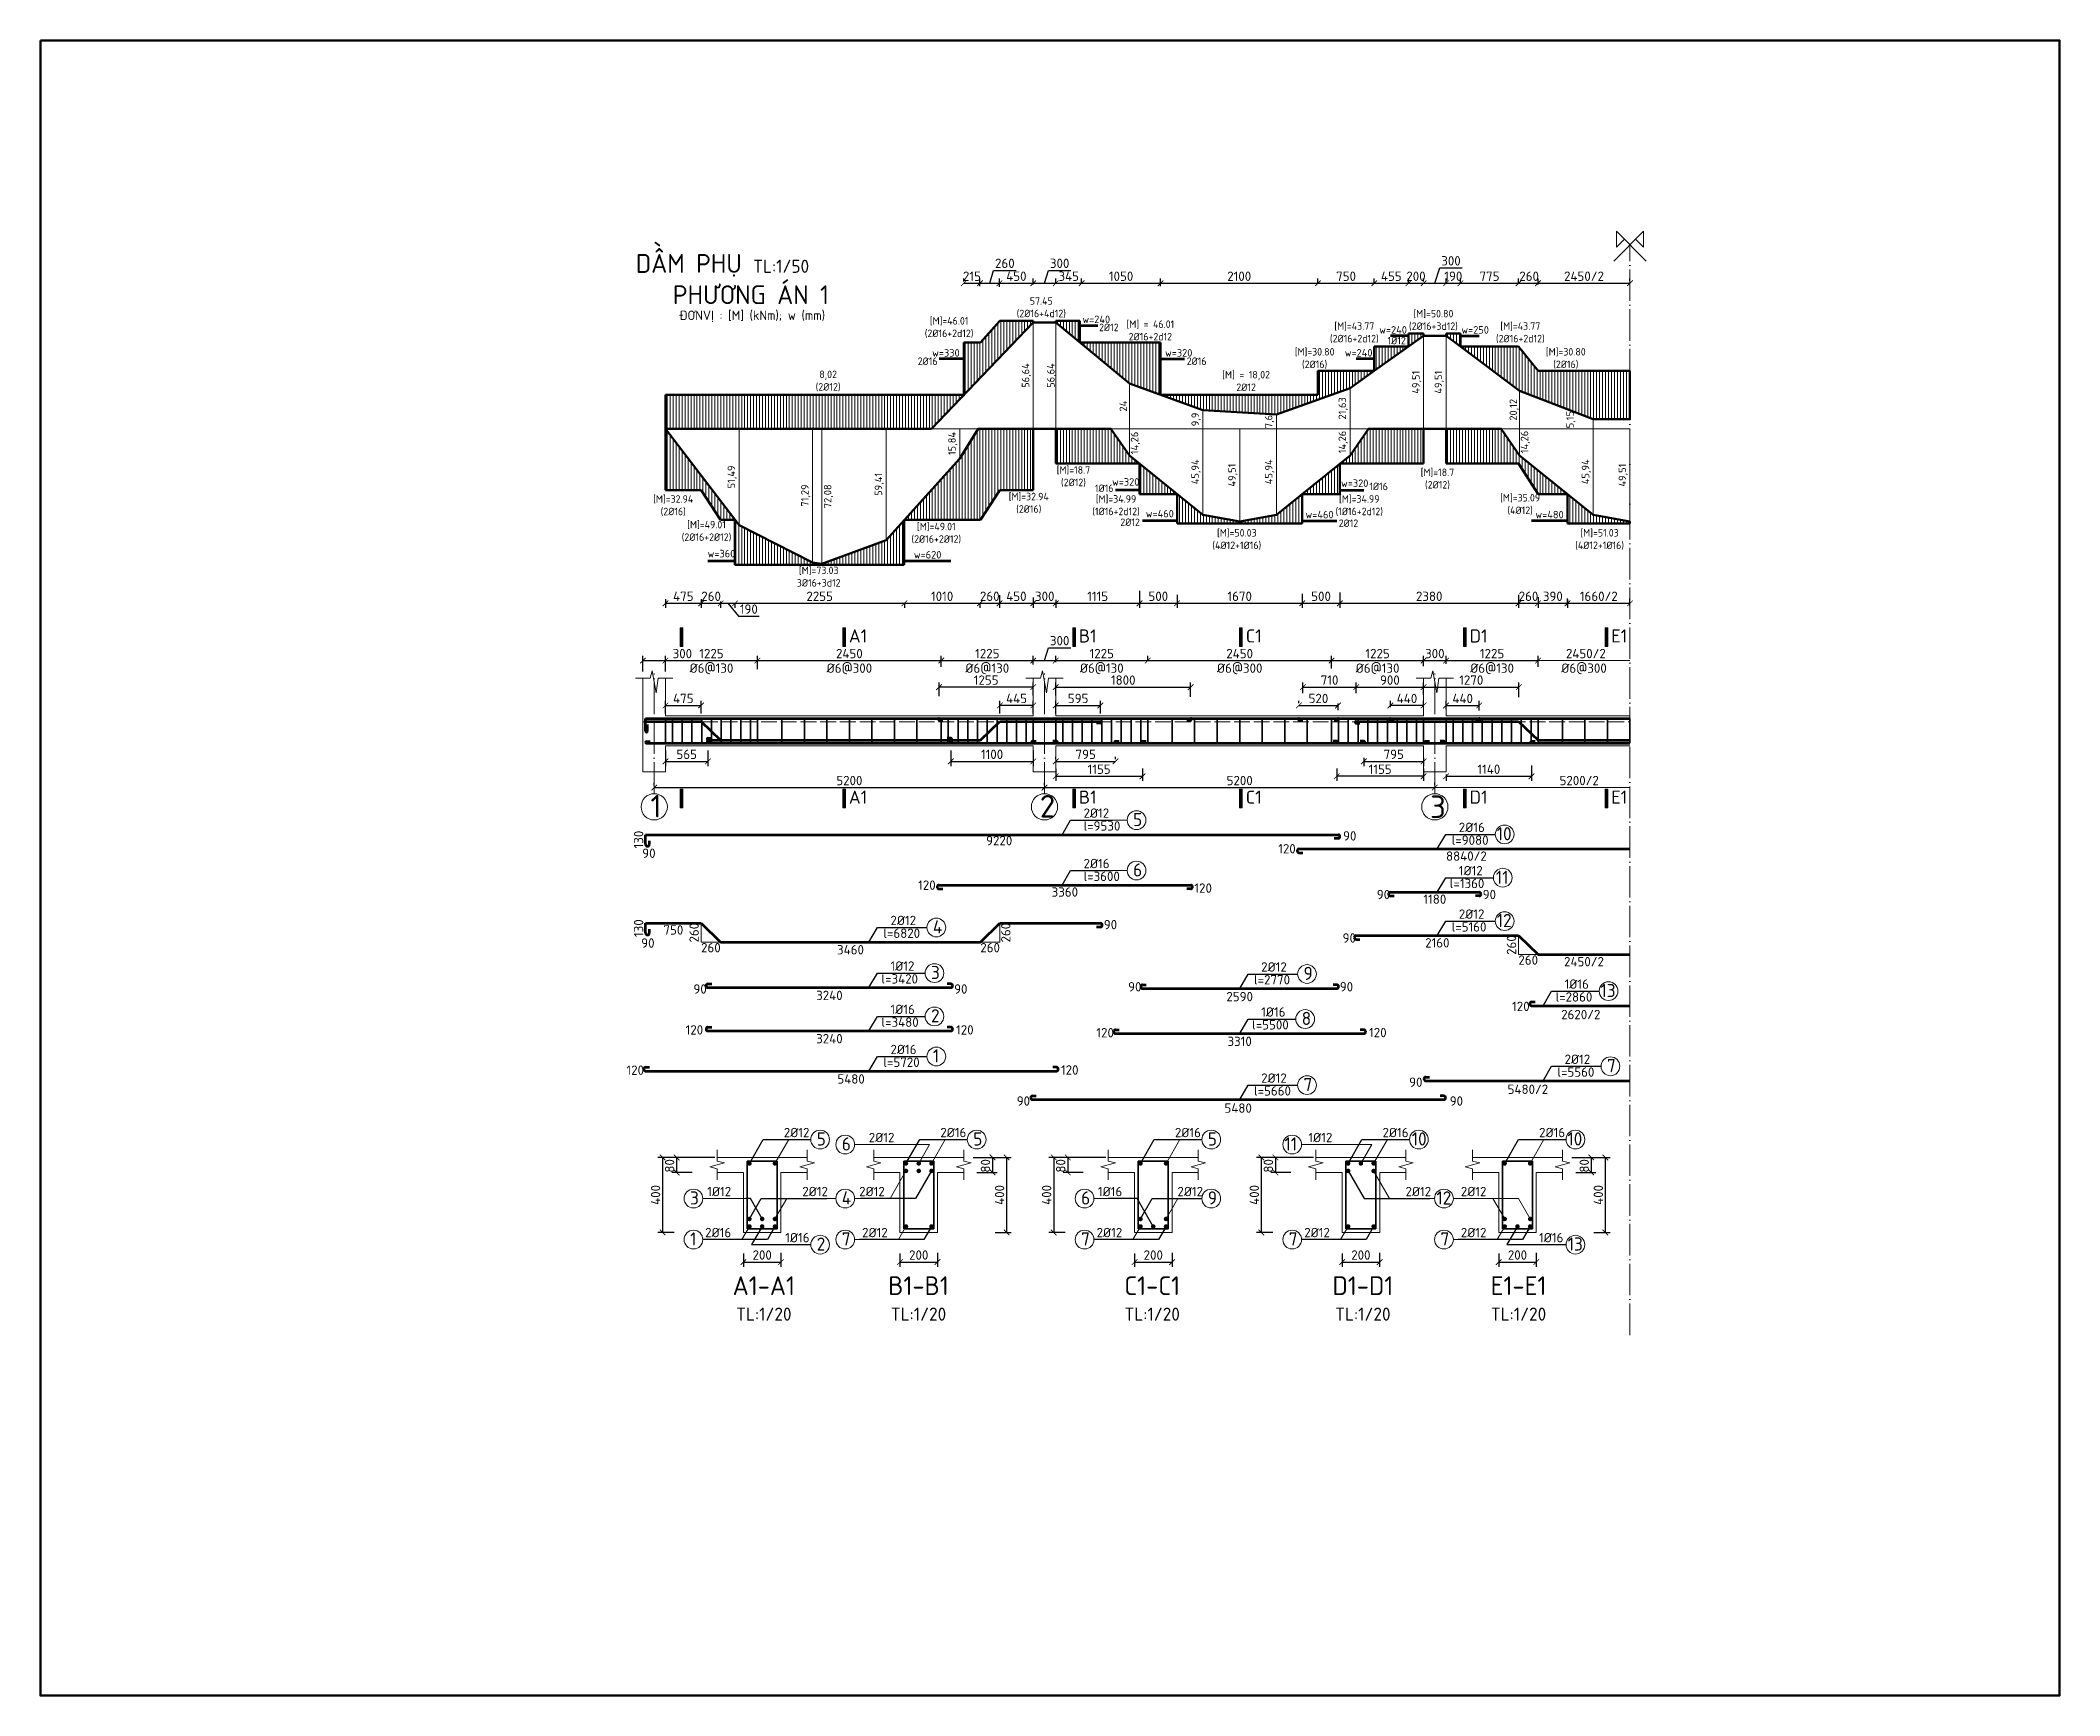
# Model space of a CAD drawing. Header units: millimetres. Extents: x 0 to 4970, y -594 to 1412.
# Drawn here: x 1742 to 2280, y 140 to 581 of the extents above; entities that cross this region are included whole.
import ezdxf

# ---------------------------------------------------------------- set-up
doc = ezdxf.new("R2010")
doc.units = ezdxf.units.MM
doc.header["$LTSCALE"] = 0.35
doc.header["$PDMODE"] = 3
doc.linetypes.add('ACAD_ISO02W100', pattern=[15, 12, -3])
doc.linetypes.add('ACAD_ISO04W100', pattern=[30, 24, -3, 0, -3])
doc.layers.get('0').update_dxf_attribs({"lineweight": 50})
for name, color, linetype, lineweight in [('Cot Dai', 7, 'Continuous', 35), ('Cot thep', 2, 'Continuous', 70), ('Cotthepcat', 3, 'Continuous', 70), ('Duong Bao', 6, 'Continuous', 18), ('DuongBaoBieuDo', 2, 'Continuous', 50), ('Kich Thuoc', 1, 'Continuous', 20), ('Ky Hieu', 4, 'Continuous', 20), ('Net Khuat', 5, 'ACAD_ISO02W100', 20), ('NetCat', 7, 'Continuous', 20), ('Text', 40, 'Continuous', 20), ('Truc', 3, 'ACAD_ISO04W100', 20)]:
    doc.layers.add(name, color=color, linetype=linetype, lineweight=lineweight)
doc.styles.get("Standard").update_dxf_attribs({"font": 'isocpeur.ttf'})
doc.styles.add('VN', font='')
doc.styles.get('VN').set_extended_font_data('TCVN 7284')
doc.dimstyles.new('Dim20', dxfattribs={"dimtxt": 2.5, "dimasz": 1.5, "dimexe": 1.25, "dimexo": 0.625, "dimtad": 1, "dimlfac": 20, "dimtxsty": 'Standard', "dimblk": 'ARCHTICK', "dimcen": 2.5, "dimadec": 0, "dimazin": 0, "dimtfac": 1, "dimtmove": 0, "dimatfit": 3, "dimfxl": 1, "dimarcsym": 0})
doc.dimstyles.new('Dim50', dxfattribs={"dimtxt": 2.5, "dimasz": 1.5, "dimexe": 1.25, "dimexo": 0.625, "dimtad": 1, "dimlfac": 50, "dimtxsty": 'Standard', "dimblk": 'ARCHTICK', "dimcen": 2.5, "dimadec": 0, "dimazin": 0, "dimtfac": 1, "dimtmove": 0, "dimatfit": 3, "dimfxl": 1, "dimarcsym": 0})
doc.dimstyles.new('Dim50KT', dxfattribs={"dimtxt": 2.5, "dimasz": 1.5, "dimexe": 1.25, "dimexo": 0.625, "dimtad": 1, "dimlfac": 50, "dimtxsty": 'Standard', "dimblk": 'ARCHTICK', "dimcen": 2.5, "dimse1": 1, "dimse2": 1, "dimsd1": 1, "dimsd2": 1, "dimadec": 0, "dimazin": 0, "dimtfac": 1, "dimtmove": 0, "dimatfit": 3, "dimfxl": 1, "dimarcsym": 0})
doc.dimstyles.new('DimBDB2', dxfattribs={"dimtxt": 2, "dimasz": 1.5, "dimexe": 1.25, "dimexo": 0.625, "dimtad": 1, "dimlfac": 2, "dimtxsty": 'Standard', "dimblk": 'ARCHTICK', "dimcen": 2.5, "dimse1": 1, "dimse2": 1, "dimsd1": 1, "dimsd2": 1, "dimadec": 0, "dimazin": 0, "dimtfac": 1, "dimtmove": 0, "dimatfit": 3, "dimfxl": 1, "dimarcsym": 0})
doc.dimstyles.new('ISO-25', dxfattribs={"dimtxt": 2.5, "dimasz": 2.5, "dimexe": 1.25, "dimexo": 0.625, "dimtad": 1, "dimtxsty": 'Standard', "dimcen": 2.5, "dimadec": 0, "dimazin": 0, "dimtfac": 1, "dimtmove": 0, "dimatfit": 3, "dimfxl": 1, "dimarcsym": 0})

msp = doc.modelspace()

# ---------------------------------------------------------------- texts
at = {"layer": 'Kich Thuoc', "char_height": 2, "width": 7.87530558, "attachment_point": 1, "style": 'VN'}
for s, insert in [('2%%C12', (2024.042477, 505.279848)), ('1%%C12', (2100.907882, 501.781799)), ('2%%C16', (1975.727749, 496.285218)), ('2%%C16', (2047.39739, 496.285218)), ('1%%C16', (2096.068985, 462.904676)), ('1%%C16', (2022.940367, 462.422723)), ('2%%C12', (2029.700526, 453.363262)), ('2%%C12', (2087.882336, 453.104505))]:
    msp.add_mtext(s, dxfattribs=dict(at, insert=insert))
at = {"layer": 'Kich Thuoc', "char_height": 2.5}
for s, insert, width, attachment_point in [('%%C6@130', (1920.760771, 413.292041), 24.5, 5), ('%%C6@300', (1957.510771, 413.292041), 24.5, 5), ('%%C6@130', (1994.260771, 413.292041), 24.5, 5), ('%%C6@130', (2024.760771, 413.292041), 24.5, 5), ('%%C6@300', (2061.510771, 413.292041), 24.5, 5), ('%%C6@130', (2098.260771, 413.292041), 24.5, 5), ('%%C6@130', (2128.760771, 413.292041), 24.5, 5), ('%%C6@300', (2153.260771, 413.292041), 24.5, 5), ('120', (2071.778377, 366.585006), 3.45107973, 1), ('90', (2089.0601, 370.020521), 3.45107973, 1), ('90', (1902.318724, 365.395103), 3.45107973, 1), ('120', (1975.83045, 356.88931), 3.45107973, 1), ('120', (2049.446262, 356.110548), 3.45107973, 1), ('90', (2098.046118, 354.395713), 3.45107973, 1), ('90', (2126.256347, 354.395713), 3.45107973, 1), ('90', (2025.305335, 346.37858), 3.45107973, 1), ('90', (1902.046785, 341.460399), 3.45107973, 1), ('90', (2088.935071, 342.817019), 3.45107973, 1), ('90', (1915.953572, 329.217582), 3.45107973, 1), ('90', (1985.423223, 329.217582), 3.45107973, 1), ('90', (2031.78673, 329.805764), 3.45107973, 1), ('90', (2088.183623, 329.805764), 3.45107973, 1), ('120', (2134.098899, 324.585599), 3.45107973, 1), ('120', (1913.883663, 318.320306), 3.45107973, 1), ('120', (1985.944059, 318.320306), 3.45107973, 1), ('120', (2023.328382, 317.563388), 3.45107973, 1), ('120', (2095.989317, 317.613388), 3.45107973, 1), ('120', (1898.118534, 307.578999), 3.45107973, 1), ('120', (2013.899165, 307.628999), 3.45107973, 1), ('90', (2106.666528, 304.378055), 3.45107973, 1), ('90', (2002.096783, 299.360837), 3.45107973, 1), ('90', (2117.470379, 299.360837), 3.45107973, 1)]:
    msp.add_mtext(s, dxfattribs=dict(at, insert=insert, width=width, attachment_point=attachment_point))
at = {"layer": 'Kich Thuoc', "char_height": 2.5, "attachment_point": 5}
for s, insert in [('2450/2', (2153.756041, 417.363735)), ('5200/2', (2151.980693, 383.523028))]:
    msp.add_mtext(s, dxfattribs=dict(at, insert=insert))
at = {"layer": 'Ky Hieu', "style": 'VN'}
for s, p in [('5', (2033.113066, 371.381871)), ('10', (2130.015317, 367.585905)), ('6', (2033.113066, 357.948166)), ('11', (2129.777909, 355.973956)), ('4', (1979.769164, 342.775812)), ('12', (2130.008205, 344.469302)), ('3', (1979.269164, 330.619865)), ('9', (2078.541863, 330.377913)), ('13', (2157.652121, 325.811982)), ('2', (1979.269164, 319.079865)), ('8', (2078.041863, 318.372947)), ('1', (1979.769164, 308.388559)), ('7', (2159.386051, 305.780338)), ('7', (2078.541863, 300.76312)), ('5', (1948.807522, 286.251536)), ('6', (1955.491668, 284.920286)), ('5', (1990.521008, 286.251536)), ('5', (2053.019931, 286.251536)), ('11', (2073.458739, 284.920286)), ('10', (2107.375112, 286.251536)), ('10', (2148.845964, 286.251536)), ('3', (1915.052765, 270.528643)), ('4', (1955.491668, 270.528643)), ('6', (2019.265174, 270.528643)), ('9', (2053.019931, 270.528643)), ('12', (2113.93789, 270.528643)), ('1', (1915.052765, 259.592057)), ('2', (1948.807522, 258.241644)), ('7', (1955.491668, 259.592057)), ('7', (2019.265174, 259.592057)), ('7', (2074.590885, 259.592057)), ('7', (2115.029787, 259.592057)), ('13', (2148.93176, 258.241644))]:
    msp.add_text(s, height=3.5, dxfattribs=at).set_placement(p)
at = {"layer": 'Ky Hieu', "char_height": 2.5}
for s, insert, attachment_point in [('2%%C12', (2019.906747, 373.590005), 7), ('l=9530', (2019.906747, 370.178486), 7), ('2%%C16', (2119.894815, 369.79404), 7), ('l=9080', (2117.994815, 366.382521), 7), ('2%%C16', (2019.906747, 360.1563), 7), ('1%%C12', (2119.894815, 358.256131), 7), ('l=3600', (2019.906747, 356.744781), 7), ('l=1360', (2117.494815, 354.844612), 7), ('2%%C12', (1968.462845, 344.983946), 7), ('l=5160', (2117.994815, 343.265918), 7), ('2%%C12', (2119.894815, 346.677437), 7), ('l=6820', (1966.562845, 341.572427), 7), ('1%%C12', (1968.462845, 332.827999), 7), ('2%%C12', (2067.235543, 332.586048), 7), ('l=3420', (1966.062845, 329.41648), 7), ('l=2770', (2065.335543, 329.174529), 7), ('1%%C16', (2148.079731, 328.020116), 7), ('1%%C16', (1968.462845, 321.288), 7), ('1%%C16', (2067.235543, 320.581082), 7), ('l=2860', (2145.679731, 324.608597), 7), ('l=3480', (1966.062845, 317.876481), 7), ('l=5500', (2064.835543, 317.169563), 7), ('2%%C16', (1968.462845, 310.596693), 7), ('l=5720', (1966.562845, 307.185174), 7), ('l=5560', (2146.179731, 304.576954), 7), ('2%%C12', (2148.079731, 307.988473), 7), ('l=5660', (2065.335543, 299.559736), 7), ('2%%C12', (2067.235543, 302.971255), 7), ('2%%C12', (1940.037841, 288.459671), 7), ('2%%C16', (1981.751326, 288.459671), 7), ('2%%C16', (2044.25025, 288.459671), 7), ('2%%C16', (2099.57596, 288.459671), 7), ('2%%C16', (2141.289445, 288.459671), 7), ('2%%C12', (1969.510624, 287.128421), 9), ('1%%C12', (2086.202258, 287.128421), 9), ('1%%C12', (1926.014375, 272.736778), 9), ('2%%C12', (1944.962916, 272.736778), 7), ('2%%C12', (1966.944104, 272.736778), 9), ('1%%C16', (2030.226784, 272.736778), 9), ('2%%C12', (2044.919197, 272.736778), 7), ('2%%C12', (2105.70412, 272.736778), 7), ('2%%C12', (2127.265979, 272.736778), 9), ('2%%C16', (1926.014375, 261.800191), 9), ('2%%C12', (1967.72786, 261.800191), 9), ('2%%C12', (2030.226784, 261.800191), 9), ('2%%C12', (2085.552494, 261.800191), 9), ('2%%C12', (2127.265979, 261.800191), 9), ('1%%C16', (1946.896101, 260.449778), 9), ('1%%C16', (2141.289445, 260.449778), 7)]:
    msp.add_mtext(s, dxfattribs=dict(at, insert=insert, attachment_point=attachment_point))
at = {"layer": 'Text', "style": 'VN'}
for s, insert, char_height, width, attachment_point in [('^IDẦM PHỤ {\\H0.7x;TL:1/50\\P}      PHƯƠNG ÁN 1', (1922.170791, 510.486401), 5, 119.00779123, 8), ('57.45 \\P(2%%C16+4d12)', (2008.647607, 509.569083), 2, 28.27522987, 5), ('ĐƠNVỊ : [M] (kNm); w (mm)', (1931.611501, 507.25081), 2.5, 43.36754411, 5), ('[M]=46.01 \\P(2%%C16+2d12)', (1984.092542, 504.269846), 2, 27.07398563, 5), ('[M] = 46.01\\P2%%C16+2d12', (2037.710955, 503.482869), 2, 15.06192682, 5), ('[M]=43.77\\P(2%%C16+2d12)', (2092.057022, 502.8791), 2, 15.06192682, 5), ('[M]=50.80\\P(2%%C16+3d12)', (2113.135508, 506.189248), 2, 15.06192682, 5), ('[M]=43.77\\P(2%%C16+2d12)', (2136.290183, 502.8791), 2, 15.06192682, 5), ('[M]=30.80\\P(2%%C16)', (2081.482121, 496.02051), 2, 15.06192682, 5), ('[M]=30.80\\P(2%%C16)', (2148.410787, 496.02051), 2, 15.06192682, 5), ('8,02\\P(2%%C12)', (1951.850032, 490.004716), 2, 15.06192682, 5), ('[M] = 18,02\\P2%%C12', (2063.227782, 490.004716), 2, 15.06192682, 5), ('[M]=18.7\\P(2%%C12)', (2017.218348, 464.536735), 2, 15.06192682, 5), ('[M]=18.7\\P(2%%C12)', (2114.213009, 463.918121), 2, 15.06192682, 5), ('[M]=32.94\\P(2%%C16)', (1910.578155, 456.794116), 2, 15.06192682, 5), ('[M]=32.94\\P(2%%C16)', (2005.309154, 457.450766), 2, 15.06192682, 5), ('[M]=34.99\\P(1%%C16+2d12)', (2028.56589, 456.810194), 2, 15.06192682, 5), ('[M]=34.99\\P(1%%C16+2d12)', (2093.375767, 456.810194), 2, 15.06192682, 5), ('[M]=35.09\\P(4%%C12)', (2136.24067, 457.118417), 2, 15.06192682, 5), ('[M]=49.01\\P(2%%C16+2%%C12)', (1919.451537, 449.961248), 2, 15.06192682, 5), ('[M]=49.01\\P(2%%C16+2%%C12)', (1980.675074, 449.455014), 2, 15.06192682, 5), ('[M]=50.03\\P(4%%C12+1%%C16)', (2060.747983, 447.776951), 2, 15.06192682, 5), ('[M]=51.03\\P(4%%C12+1%%C16)', (2157.410183, 447.776951), 2, 15.06192682, 5), ('[M]=73.03\\P3%%C16+3d12', (1949.335188, 437.874746), 2, 15.06192682, 5), ('\\pt5;A1-A1 \\P{\\H0.7x;TL:1/20}', (1934.717385, 245.478235), 5, 43.59497134, 5), ('\\pt5;B1-B1 \\P{\\H0.7x;TL:1/20}', (1975.931985, 245.478235), 5, 43.59497134, 5), ('\\pt5;C1-C1 \\P{\\H0.7x;TL:1/20}', (2038.194539, 245.478235), 5, 43.59497134, 5), ('\\pt5;D1-D1 \\P{\\H0.7x;TL:1/20}', (2094.333947, 245.478235), 5, 43.59497134, 5), ('\\pt5;E1-E1 \\P{\\H0.7x;TL:1/20}', (2135.811063, 245.478235), 5, 43.59497134, 5)]:
    msp.add_mtext(s, dxfattribs=dict(at, insert=insert, char_height=char_height, width=width, attachment_point=attachment_point))
at = {"layer": 'Text', "attachment_point": 1}
for s, insert, char_height, width in [('A1', (1957.369725, 423.808248), 3.5, 11.43756339), ('B1', (2018.679124, 423.808248), 3.5, 11.43756339), ('C1', (2063.129164, 423.808248), 3.5, 11.43756339), ('D1', (2122.799821, 423.808248), 3.5, 11.43756339), ('E1', (2160.51934, 423.808248), 3.5, 11.43756339), ('1', (1904.498871, 379.689549), 6, 5.18342213), ('A1', (1957.369725, 380.84725), 3.5, 11.43756339), ('2', (2008.251711, 379.652025), 6, 5.18342213), ('B1', (2018.679124, 380.84725), 3.5, 11.43756339), ('C1', (2063.129164, 380.84725), 3.5, 11.43756339), ('3', (2112.227785, 379.531939), 6, 5.18342213), ('D1', (2122.799821, 380.84725), 3.5, 11.43756339), ('E1', (2160.51934, 380.84725), 3.5, 11.43756339)]:
    msp.add_mtext(s, dxfattribs=dict(at, insert=insert, char_height=char_height, width=width))

# ---------------------------------------------------------------- blocks, each defined once
blk = doc.blocks.new('*D79')
at = {"layer": 'Defpoints', "color": 0}
for p in [(1972.16, 442.06), (1984.56, 442.06), (1984.56, 442.06)]:
    blk.add_point(p, dxfattribs=at)
at = {"layer": 'Kich Thuoc', "color": 0, "insert": (1978.36, 443.69), "char_height": 2.5, "attachment_point": 5}
blk.add_mtext('{\\H0.8x;w=620}', dxfattribs=at)
blk = doc.blocks.new('_ArchTick')
at = {"color": 0, "linetype": 'ByBlock', "const_width": 0.15}
blk.add_lwpolyline([(-0.5, -0.5), (0.5, 0.5)], dxfattribs=at)
blk = doc.blocks.new('*D80')
at = {"layer": 'Defpoints', "color": 0}
for p in [(1981.4, 495.87), (1988, 495.87), (1988, 493.3)]:
    blk.add_point(p, dxfattribs=at)
at = {"layer": 'Kich Thuoc', "color": 0, "insert": (1983.23, 497.5), "char_height": 2.5, "attachment_point": 5}
blk.add_mtext('{\\H0.8x;w=330}', dxfattribs=at)
blk = doc.blocks.new('*D81')
at = {"layer": 'Defpoints', "color": 0}
for p in [(2018.9, 504.82), (2023.7, 504.82), (2023.7, 504.82)]:
    blk.add_point(p, dxfattribs=at)
at = {"layer": 'Kich Thuoc', "color": 0, "insert": (2023.3, 506.44), "char_height": 2.5, "attachment_point": 5}
blk.add_mtext('{\\H0.8x;w=240}', dxfattribs=at)
blk = doc.blocks.new('*D82')
at = {"layer": 'Defpoints', "color": 0}
for p in [(2040.42, 495.87), (2046.82, 495.87), (2046.82, 495.87)]:
    blk.add_point(p, dxfattribs=at)
at = {"layer": 'Kich Thuoc', "color": 0, "insert": (2045.27, 497.5), "char_height": 2.5, "attachment_point": 5}
blk.add_mtext('{\\H0.8x;w=320}', dxfattribs=at)
blk = doc.blocks.new('*D6')
at = {"layer": 'Defpoints', "color": 0}
for p in [(2029.21, 461.47), (2035.61, 461.49), (2035.61, 461.47)]:
    blk.add_point(p, dxfattribs=at)
at = {"layer": 'Kich Thuoc', "color": 0, "insert": (2031.15, 463.11), "char_height": 2.5, "attachment_point": 5}
blk.add_mtext('{\\H0.8x;w=320}', dxfattribs=at)
blk = doc.blocks.new('*D7')
at = {"layer": 'Defpoints', "color": 0}
for p in [(2035.63, 453.03), (2044.83, 453.03), (2044.83, 453.03)]:
    blk.add_point(p, dxfattribs=at)
at = {"layer": 'Kich Thuoc', "color": 0, "insert": (2040.23, 454.66), "char_height": 2.5, "attachment_point": 5}
blk.add_mtext('{\\H0.8x;w=460}', dxfattribs=at)
blk = doc.blocks.new('*D83')
at = {"layer": 'Defpoints', "color": 0}
for p in [(2078.19, 452.78), (2087.39, 452.78), (2087.39, 452.78)]:
    blk.add_point(p, dxfattribs=at)
at = {"layer": 'Kich Thuoc', "color": 0, "insert": (2082.79, 454.4), "char_height": 2.5, "attachment_point": 5}
blk.add_mtext('{\\H0.8x;w=460}', dxfattribs=at)
blk = doc.blocks.new('*D8')
at = {"layer": 'Defpoints', "color": 0}
for p in [(2087.57, 461.14), (2093.97, 461.14), (2093.97, 461.14)]:
    blk.add_point(p, dxfattribs=at)
at = {"layer": 'Kich Thuoc', "color": 0, "insert": (2092.16, 462.77), "char_height": 2.5, "attachment_point": 5}
blk.add_mtext('{\\H0.8x;w=320}', dxfattribs=at)
blk = doc.blocks.new('*D84')
at = {"layer": 'Defpoints', "color": 0}
for p in [(2139.28, 452.77), (2148.88, 455.92), (2148.88, 452.77)]:
    blk.add_point(p, dxfattribs=at)
at = {"layer": 'Kich Thuoc', "color": 0, "insert": (2144.08, 454.4), "char_height": 2.5, "attachment_point": 5}
blk.add_mtext('{\\H0.8x;w=480}', dxfattribs=at)
blk = doc.blocks.new('*D9')
at = {"layer": 'Defpoints', "color": 0}
for p in [(2090.81, 495.94), (2095.61, 495.94), (2095.61, 495.9)]:
    blk.add_point(p, dxfattribs=at)
at = {"layer": 'Kich Thuoc', "color": 0, "insert": (2093.21, 497.52), "char_height": 2.5, "attachment_point": 5}
blk.add_mtext('{\\H0.8x;w=240}', dxfattribs=at)
blk = doc.blocks.new('*D10')
at = {"layer": 'Defpoints', "color": 0}
for p in [(2099.99, 502.01), (2104.79, 502.01), (2104.79, 502.01)]:
    blk.add_point(p, dxfattribs=at)
at = {"layer": 'Kich Thuoc', "color": 0, "insert": (2102.39, 503.63), "char_height": 2.5, "attachment_point": 5}
blk.add_mtext('{\\H0.8x;w=240}', dxfattribs=at)
blk = doc.blocks.new('*D11')
at = {"layer": 'Defpoints', "color": 0}
for p in [(2121.76, 502.01), (2126.76, 502.01), (2126.76, 502.01)]:
    blk.add_point(p, dxfattribs=at)
at = {"layer": 'Kich Thuoc', "color": 0, "insert": (2124.26, 503.63), "char_height": 2.5, "attachment_point": 5}
blk.add_mtext('{\\H0.8x;w=250}', dxfattribs=at)
blk = doc.blocks.new('*D85')
at = {"layer": 'Defpoints', "color": 0}
for p in [(1928.11, 477.3), (1928.11, 451.55), (1928.11, 451.55)]:
    blk.add_point(p, dxfattribs=at)
at = {"layer": 'Kich Thuoc', "color": 0, "insert": (1926.29, 464.43), "char_height": 2, "attachment_point": 5, "rotation": 90}
blk.add_mtext('51,49', dxfattribs=at)
blk = doc.blocks.new('*D86')
at = {"layer": 'Defpoints', "color": 0}
for p in [(1947.71, 477.3), (1947.71, 441.65), (1947.71, 441.65)]:
    blk.add_point(p, dxfattribs=at)
at = {"layer": 'Kich Thuoc', "color": 0, "insert": (1945.89, 459.48), "char_height": 2, "attachment_point": 5, "rotation": 90}
blk.add_mtext('71,29', dxfattribs=at)
blk = doc.blocks.new('*D87')
at = {"layer": 'Defpoints', "color": 0}
for p in [(1950.16, 477.3), (1950.16, 441.26), (1953.78, 441.26)]:
    blk.add_point(p, dxfattribs=at)
at = {"layer": 'Kich Thuoc', "color": 0, "insert": (1951.96, 459.28), "char_height": 2, "attachment_point": 5, "rotation": 90}
blk.add_mtext('72,08', dxfattribs=at)
blk = doc.blocks.new('*D88')
at = {"layer": 'Defpoints', "color": 0}
for p in [(1967.31, 477.3), (1967.31, 447.59), (1967.31, 447.59)]:
    blk.add_point(p, dxfattribs=at)
at = {"layer": 'Kich Thuoc', "color": 0, "insert": (1965.49, 462.45), "char_height": 2, "attachment_point": 5, "rotation": 90}
blk.add_mtext('59,41', dxfattribs=at)
blk = doc.blocks.new('*D89')
at = {"layer": 'Defpoints', "color": 0}
for p in [(1986.91, 477.3), (1986.91, 469.38), (1986.91, 469.38)]:
    blk.add_point(p, dxfattribs=at)
at = {"layer": 'Kich Thuoc', "color": 0, "insert": (1985.09, 473.34), "char_height": 2, "attachment_point": 5, "rotation": 90}
blk.add_mtext('15,84', dxfattribs=at)
blk = doc.blocks.new('*D90')
at = {"layer": 'Defpoints', "color": 0}
for p in [(2006.51, 505.62), (2006.51, 477.3), (2006.51, 477.3)]:
    blk.add_point(p, dxfattribs=at)
at = {"layer": 'Kich Thuoc', "color": 0, "insert": (2004.69, 491.46), "char_height": 2, "attachment_point": 5, "rotation": 90}
blk.add_mtext('56,64', dxfattribs=at)
blk = doc.blocks.new('*D91')
at = {"layer": 'Defpoints', "color": 0}
for p in [(2012.51, 505.62), (2012.51, 477.3), (2013.25, 477.3)]:
    blk.add_point(p, dxfattribs=at)
at = {"layer": 'Kich Thuoc', "color": 0, "insert": (2011.43, 491.46), "char_height": 2, "attachment_point": 5, "rotation": 90}
blk.add_mtext('56,64', dxfattribs=at)
blk = doc.blocks.new('*D92')
at = {"layer": 'Defpoints', "color": 0}
for p in [(2032.11, 489.3), (2032.11, 477.3), (2032.11, 477.3)]:
    blk.add_point(p, dxfattribs=at)
at = {"layer": 'Kich Thuoc', "color": 0, "insert": (2030.49, 483.3), "char_height": 2, "attachment_point": 5, "rotation": 90}
blk.add_mtext('24', dxfattribs=at)
blk = doc.blocks.new('*D93')
at = {"layer": 'Defpoints', "color": 0}
for p in [(2032.11, 477.3), (2032.88, 470.17), (2035.55, 470.17)]:
    blk.add_point(p, dxfattribs=at)
at = {"layer": 'Kich Thuoc', "color": 0, "insert": (2033.72, 473.49), "char_height": 2, "attachment_point": 5, "rotation": 90}
blk.add_mtext('14,26', dxfattribs=at)
blk = doc.blocks.new('*D94')
at = {"layer": 'Defpoints', "color": 0}
for p in [(2051.71, 482.25), (2051.71, 477.3), (2051.71, 477.3)]:
    blk.add_point(p, dxfattribs=at)
at = {"layer": 'Kich Thuoc', "color": 0, "insert": (2049.89, 479.77), "char_height": 2, "attachment_point": 5, "rotation": 90}
blk.add_mtext('9,9', dxfattribs=at)
blk = doc.blocks.new('*D95')
at = {"layer": 'Defpoints', "color": 0}
for p in [(2071.31, 481.1), (2071.31, 477.3), (2071.31, 477.3)]:
    blk.add_point(p, dxfattribs=at)
at = {"layer": 'Kich Thuoc', "color": 0, "insert": (2069.49, 479.2), "char_height": 2, "attachment_point": 5, "rotation": 90}
blk.add_mtext('7,6', dxfattribs=at)
blk = doc.blocks.new('*D96')
at = {"layer": 'Defpoints', "color": 0}
for p in [(2051.71, 477.3), (2051.71, 454.33), (2051.71, 454.33)]:
    blk.add_point(p, dxfattribs=at)
at = {"layer": 'Kich Thuoc', "color": 0, "insert": (2049.89, 465.81), "char_height": 2, "attachment_point": 5, "rotation": 90}
blk.add_mtext('45,94', dxfattribs=at)
blk = doc.blocks.new('*D97')
at = {"layer": 'Defpoints', "color": 0}
for p in [(2061.51, 477.3), (2061.51, 452.54), (2061.51, 452.54)]:
    blk.add_point(p, dxfattribs=at)
at = {"layer": 'Kich Thuoc', "color": 0, "insert": (2059.69, 464.92), "char_height": 2, "attachment_point": 5, "rotation": 90}
blk.add_mtext('49,51', dxfattribs=at)
blk = doc.blocks.new('*D98')
at = {"layer": 'Defpoints', "color": 0}
for p in [(2071.31, 477.3), (2071.31, 454.33), (2071.31, 454.33)]:
    blk.add_point(p, dxfattribs=at)
at = {"layer": 'Kich Thuoc', "color": 0, "insert": (2069.49, 465.81), "char_height": 2, "attachment_point": 5, "rotation": 90}
blk.add_mtext('45,94', dxfattribs=at)
blk = doc.blocks.new('*D99')
at = {"layer": 'Defpoints', "color": 0}
for p in [(2090.91, 477.3), (2090.91, 470.17), (2090.91, 470.17)]:
    blk.add_point(p, dxfattribs=at)
at = {"layer": 'Kich Thuoc', "color": 0, "insert": (2089.09, 473.73), "char_height": 2, "attachment_point": 5, "rotation": 90}
blk.add_mtext('14,26', dxfattribs=at)
blk = doc.blocks.new('*D100')
at = {"layer": 'Defpoints', "color": 0}
for p in [(2090.91, 488.11), (2090.91, 477.3), (2090.91, 477.3)]:
    blk.add_point(p, dxfattribs=at)
at = {"layer": 'Kich Thuoc', "color": 0, "insert": (2089.09, 482.71), "char_height": 2, "attachment_point": 5, "rotation": 90}
blk.add_mtext('21,63', dxfattribs=at)
blk = doc.blocks.new('*D101')
at = {"layer": 'Defpoints', "color": 0}
for p in [(2110.51, 502.05), (2110.51, 477.3), (2110.51, 477.3)]:
    blk.add_point(p, dxfattribs=at)
at = {"layer": 'Kich Thuoc', "color": 0, "insert": (2108.69, 489.68), "char_height": 2, "attachment_point": 5, "rotation": 90}
blk.add_mtext('49,51', dxfattribs=at)
blk = doc.blocks.new('*D102')
at = {"layer": 'Defpoints', "color": 0}
for p in [(2116.51, 502.05), (2116.51, 477.3), (2116.51, 477.3)]:
    blk.add_point(p, dxfattribs=at)
at = {"layer": 'Kich Thuoc', "color": 0, "insert": (2114.69, 489.68), "char_height": 2, "attachment_point": 5, "rotation": 90}
blk.add_mtext('49,51', dxfattribs=at)
blk = doc.blocks.new('*D103')
at = {"layer": 'Defpoints', "color": 0}
for p in [(2136.11, 487.36), (2136.11, 477.3), (2136.49, 477.3)]:
    blk.add_point(p, dxfattribs=at)
at = {"layer": 'Kich Thuoc', "color": 0, "insert": (2134.66, 482.33), "char_height": 2, "attachment_point": 5, "rotation": 90}
blk.add_mtext('20,12', dxfattribs=at)
blk = doc.blocks.new('*D104')
at = {"layer": 'Defpoints', "color": 0}
for p in [(2136.11, 477.3), (2136.11, 470.17), (2139.46, 470.17)]:
    blk.add_point(p, dxfattribs=at)
at = {"layer": 'Kich Thuoc', "color": 0, "insert": (2137.64, 473.74), "char_height": 2, "attachment_point": 5, "rotation": 90}
blk.add_mtext('14,26', dxfattribs=at)
blk = doc.blocks.new('*D12')
at = {"layer": 'Defpoints', "color": 0}
for p in [(2157.54, 481.01), (2151.57, 478.43), (2157.54, 478.43)]:
    blk.add_point(p, dxfattribs=at)
at = {"layer": 'Kich Thuoc', "color": 0, "insert": (2149.75, 479.72), "char_height": 2, "attachment_point": 5, "rotation": 90}
blk.add_mtext('5,15', dxfattribs=at)
blk = doc.blocks.new('*D105')
at = {"layer": 'Defpoints', "color": 0}
for p in [(2155.71, 477.3), (2155.71, 454.33), (2155.71, 454.33)]:
    blk.add_point(p, dxfattribs=at)
at = {"layer": 'Kich Thuoc', "color": 0, "insert": (2153.89, 465.81), "char_height": 2, "attachment_point": 5, "rotation": 90}
blk.add_mtext('45,94', dxfattribs=at)
blk = doc.blocks.new('*D106')
at = {"layer": 'Defpoints', "color": 0}
for p in [(2165.51, 477.3), (2165.51, 452.54), (2165.51, 452.54)]:
    blk.add_point(p, dxfattribs=at)
at = {"layer": 'Kich Thuoc', "color": 0, "insert": (2163.69, 464.92), "char_height": 2, "attachment_point": 5, "rotation": 90}
blk.add_mtext('49,51', dxfattribs=at)
blk = doc.blocks.new('*D13')
at = {"layer": 'Defpoints', "color": 0}
for p in [(1903.21, 341.83), (1918.01, 341.83), (1918.01, 341.83)]:
    blk.add_point(p, dxfattribs=at)
at = {"layer": 'Kich Thuoc', "color": 0, "insert": (1910.61, 343.71), "char_height": 2.5, "attachment_point": 5}
blk.add_mtext('750', dxfattribs=at)
blk = doc.blocks.new('*D14')
at = {"layer": 'Defpoints', "color": 0}
for p in [(1917.23, 442.39), (1929.63, 442.39), (1929.63, 442.39)]:
    blk.add_point(p, dxfattribs=at)
at = {"layer": 'Kich Thuoc', "color": 0, "insert": (1923.43, 444.01), "char_height": 2.5, "attachment_point": 5}
blk.add_mtext('{\\H0.8x;w=360}', dxfattribs=at)
blk = doc.blocks.new('*D15')
at = {"layer": 'Defpoints', "color": 0}
for p in [(1988, 515.92), (1992.31, 516.06), (1992.31, 515.92)]:
    blk.add_point(p, dxfattribs=at)
at = {"layer": 'Kich Thuoc', "color": 0, "lineweight": -2}
for p, q in [((1988, 516.55), (1988, 517.31)), ((1992.31, 516.55), (1992.31, 517.31)), ((1988, 516.06), (1992.31, 516.06))]:
    blk.add_line(p, q, dxfattribs=at)
at = {"layer": 'Kich Thuoc', "color": 0, "lineweight": -2, "xscale": 1.5, "yscale": 1.5, "zscale": 1.5, "rotation": 180}
blk.add_blockref('_ArchTick', (1988, 516.06), dxfattribs=at)
at = {"layer": 'Kich Thuoc', "color": 0, "lineweight": -2, "xscale": 1.5, "yscale": 1.5, "zscale": 1.5}
blk.add_blockref('_ArchTick', (1992.31, 516.06), dxfattribs=at)
at = {"layer": 'Kich Thuoc', "color": 0, "insert": (1990.16, 517.93), "char_height": 2.5, "attachment_point": 5}
blk.add_mtext('215', dxfattribs=at)
blk = doc.blocks.new('*D16')
at = {"layer": 'Defpoints', "color": 0}
for p in [(1992.31, 514.62), (1997.51, 516.06), (1997.51, 514.47)]:
    blk.add_point(p, dxfattribs=at)
at = {"layer": 'Kich Thuoc', "color": 0, "lineweight": -2}
for p, q in [((1992.31, 515.24), (1992.31, 517.31)), ((1994.91, 516.06), (1995.94, 519.49)), ((1995.94, 519.49), (2001.94, 519.49)), ((1997.51, 515.09), (1997.51, 517.31)), ((1992.31, 516.06), (1997.51, 516.06))]:
    blk.add_line(p, q, dxfattribs=at)
at = {"layer": 'Kich Thuoc', "color": 0, "lineweight": -2, "xscale": 1.5, "yscale": 1.5, "zscale": 1.5, "rotation": 180}
blk.add_blockref('_ArchTick', (1992.31, 516.06), dxfattribs=at)
at = {"layer": 'Kich Thuoc', "color": 0, "lineweight": -2, "xscale": 1.5, "yscale": 1.5, "zscale": 1.5}
blk.add_blockref('_ArchTick', (1997.51, 516.06), dxfattribs=at)
at = {"layer": 'Kich Thuoc', "color": 0, "insert": (1998.94, 521.37), "char_height": 2.5, "attachment_point": 5}
blk.add_mtext('260', dxfattribs=at)
blk = doc.blocks.new('*D17')
at = {"layer": 'Defpoints', "color": 0}
for p in [(1997.51, 514.47), (2006.51, 516.06), (2006.51, 515.09)]:
    blk.add_point(p, dxfattribs=at)
at = {"layer": 'Kich Thuoc', "color": 0, "lineweight": -2}
for p, q in [((1997.51, 515.09), (1997.51, 517.31)), ((2006.51, 515.72), (2006.51, 517.31)), ((1997.51, 516.06), (2006.51, 516.06))]:
    blk.add_line(p, q, dxfattribs=at)
at = {"layer": 'Kich Thuoc', "color": 0, "lineweight": -2, "xscale": 1.5, "yscale": 1.5, "zscale": 1.5, "rotation": 180}
blk.add_blockref('_ArchTick', (1997.51, 516.06), dxfattribs=at)
at = {"layer": 'Kich Thuoc', "color": 0, "lineweight": -2, "xscale": 1.5, "yscale": 1.5, "zscale": 1.5}
blk.add_blockref('_ArchTick', (2006.51, 516.06), dxfattribs=at)
at = {"layer": 'Kich Thuoc', "color": 0, "insert": (2002.01, 517.93), "char_height": 2.5, "attachment_point": 5}
blk.add_mtext('450', dxfattribs=at)
blk = doc.blocks.new('*D18')
at = {"layer": 'Defpoints', "color": 0}
for p in [(2006.51, 515.09), (2012.51, 516.06), (2012.51, 515.31)]:
    blk.add_point(p, dxfattribs=at)
at = {"layer": 'Kich Thuoc', "color": 0, "lineweight": -2}
for p, q in [((2006.51, 515.72), (2006.51, 517.31)), ((2009.51, 516.06), (2010.54, 519.49)), ((2010.54, 519.49), (2016.54, 519.49)), ((2012.51, 515.93), (2012.51, 517.31)), ((2006.51, 516.06), (2012.51, 516.06))]:
    blk.add_line(p, q, dxfattribs=at)
at = {"layer": 'Kich Thuoc', "color": 0, "lineweight": -2, "xscale": 1.5, "yscale": 1.5, "zscale": 1.5, "rotation": 180}
blk.add_blockref('_ArchTick', (2006.51, 516.06), dxfattribs=at)
at = {"layer": 'Kich Thuoc', "color": 0, "lineweight": -2, "xscale": 1.5, "yscale": 1.5, "zscale": 1.5}
blk.add_blockref('_ArchTick', (2012.51, 516.06), dxfattribs=at)
at = {"layer": 'Kich Thuoc', "color": 0, "insert": (2013.54, 521.37), "char_height": 2.5, "attachment_point": 5}
blk.add_mtext('300', dxfattribs=at)
blk = doc.blocks.new('*D19')
at = {"layer": 'Defpoints', "color": 0}
for p in [(2012.51, 515.31), (2019.4, 516.06), (2019.4, 515.31)]:
    blk.add_point(p, dxfattribs=at)
at = {"layer": 'Kich Thuoc', "color": 0, "lineweight": -2}
for p, q in [((2012.51, 515.93), (2012.51, 517.31)), ((2019.4, 515.93), (2019.4, 517.31)), ((2012.51, 516.06), (2019.4, 516.06))]:
    blk.add_line(p, q, dxfattribs=at)
at = {"layer": 'Kich Thuoc', "color": 0, "lineweight": -2, "xscale": 1.5, "yscale": 1.5, "zscale": 1.5, "rotation": 180}
blk.add_blockref('_ArchTick', (2012.51, 516.06), dxfattribs=at)
at = {"layer": 'Kich Thuoc', "color": 0, "lineweight": -2, "xscale": 1.5, "yscale": 1.5, "zscale": 1.5}
blk.add_blockref('_ArchTick', (2019.4, 516.06), dxfattribs=at)
at = {"layer": 'Kich Thuoc', "color": 0, "insert": (2015.96, 517.93), "char_height": 2.5, "attachment_point": 5}
blk.add_mtext('345', dxfattribs=at)
blk = doc.blocks.new('*D20')
at = {"layer": 'Defpoints', "color": 0}
for p in [(2019.4, 515.31), (2040.42, 516.06), (2040.42, 514.64)]:
    blk.add_point(p, dxfattribs=at)
at = {"layer": 'Kich Thuoc', "color": 0, "lineweight": -2}
for p, q in [((2019.4, 515.93), (2019.4, 517.31)), ((2040.42, 515.27), (2040.42, 517.31)), ((2019.4, 516.06), (2040.42, 516.06))]:
    blk.add_line(p, q, dxfattribs=at)
at = {"layer": 'Kich Thuoc', "color": 0, "lineweight": -2, "xscale": 1.5, "yscale": 1.5, "zscale": 1.5, "rotation": 180}
blk.add_blockref('_ArchTick', (2019.4, 516.06), dxfattribs=at)
at = {"layer": 'Kich Thuoc', "color": 0, "lineweight": -2, "xscale": 1.5, "yscale": 1.5, "zscale": 1.5}
blk.add_blockref('_ArchTick', (2040.42, 516.06), dxfattribs=at)
at = {"layer": 'Kich Thuoc', "color": 0, "insert": (2029.91, 517.93), "char_height": 2.5, "attachment_point": 5}
blk.add_mtext('1050', dxfattribs=at)
blk = doc.blocks.new('*D21')
at = {"layer": 'Defpoints', "color": 0}
for p in [(2040.42, 514.64), (2082.36, 516.06), (2082.36, 515.31)]:
    blk.add_point(p, dxfattribs=at)
at = {"layer": 'Kich Thuoc', "color": 0, "lineweight": -2}
for p, q in [((2040.42, 515.27), (2040.42, 517.31)), ((2082.36, 515.93), (2082.36, 517.31)), ((2040.42, 516.06), (2082.36, 516.06))]:
    blk.add_line(p, q, dxfattribs=at)
at = {"layer": 'Kich Thuoc', "color": 0, "lineweight": -2, "xscale": 1.5, "yscale": 1.5, "zscale": 1.5, "rotation": 180}
blk.add_blockref('_ArchTick', (2040.42, 516.06), dxfattribs=at)
at = {"layer": 'Kich Thuoc', "color": 0, "lineweight": -2, "xscale": 1.5, "yscale": 1.5, "zscale": 1.5}
blk.add_blockref('_ArchTick', (2082.36, 516.06), dxfattribs=at)
at = {"layer": 'Kich Thuoc', "color": 0, "insert": (2061.39, 517.93), "char_height": 2.5, "attachment_point": 5}
blk.add_mtext('2100', dxfattribs=at)
blk = doc.blocks.new('*D22')
at = {"layer": 'Defpoints', "color": 0}
for p in [(2082.36, 515.31), (2097.36, 516.06), (2097.36, 515.31)]:
    blk.add_point(p, dxfattribs=at)
at = {"layer": 'Kich Thuoc', "color": 0, "lineweight": -2}
for p, q in [((2082.36, 515.93), (2082.36, 517.31)), ((2097.36, 515.93), (2097.36, 517.31)), ((2082.36, 516.06), (2097.36, 516.06))]:
    blk.add_line(p, q, dxfattribs=at)
at = {"layer": 'Kich Thuoc', "color": 0, "lineweight": -2, "xscale": 1.5, "yscale": 1.5, "zscale": 1.5, "rotation": 180}
blk.add_blockref('_ArchTick', (2082.36, 516.06), dxfattribs=at)
at = {"layer": 'Kich Thuoc', "color": 0, "lineweight": -2, "xscale": 1.5, "yscale": 1.5, "zscale": 1.5}
blk.add_blockref('_ArchTick', (2097.36, 516.06), dxfattribs=at)
at = {"layer": 'Kich Thuoc', "color": 0, "insert": (2089.86, 517.93), "char_height": 2.5, "attachment_point": 5}
blk.add_mtext('750', dxfattribs=at)
blk = doc.blocks.new('*D23')
at = {"layer": 'Defpoints', "color": 0}
for p in [(2097.36, 515.31), (2106.47, 516.06), (2106.47, 515.31)]:
    blk.add_point(p, dxfattribs=at)
at = {"layer": 'Kich Thuoc', "color": 0, "lineweight": -2}
for p, q in [((2097.36, 515.93), (2097.36, 517.31)), ((2106.47, 515.93), (2106.47, 517.31)), ((2097.36, 516.06), (2106.47, 516.06))]:
    blk.add_line(p, q, dxfattribs=at)
at = {"layer": 'Kich Thuoc', "color": 0, "lineweight": -2, "xscale": 1.5, "yscale": 1.5, "zscale": 1.5, "rotation": 180}
blk.add_blockref('_ArchTick', (2097.36, 516.06), dxfattribs=at)
at = {"layer": 'Kich Thuoc', "color": 0, "lineweight": -2, "xscale": 1.5, "yscale": 1.5, "zscale": 1.5}
blk.add_blockref('_ArchTick', (2106.47, 516.06), dxfattribs=at)
at = {"layer": 'Kich Thuoc', "color": 0, "insert": (2101.91, 517.93), "char_height": 2.5, "attachment_point": 5}
blk.add_mtext('455', dxfattribs=at)
blk = doc.blocks.new('*D24')
at = {"layer": 'Defpoints', "color": 0}
for p in [(2106.47, 515.31), (2110.51, 516.06), (2110.51, 515.93)]:
    blk.add_point(p, dxfattribs=at)
at = {"layer": 'Kich Thuoc', "color": 0, "lineweight": -2}
for p, q in [((2106.47, 515.93), (2106.47, 517.31)), ((2110.51, 516.56), (2110.51, 517.31)), ((2106.47, 516.06), (2110.51, 516.06))]:
    blk.add_line(p, q, dxfattribs=at)
at = {"layer": 'Kich Thuoc', "color": 0, "lineweight": -2, "xscale": 1.5, "yscale": 1.5, "zscale": 1.5, "rotation": 180}
blk.add_blockref('_ArchTick', (2106.47, 516.06), dxfattribs=at)
at = {"layer": 'Kich Thuoc', "color": 0, "lineweight": -2, "xscale": 1.5, "yscale": 1.5, "zscale": 1.5}
blk.add_blockref('_ArchTick', (2110.51, 516.06), dxfattribs=at)
at = {"layer": 'Kich Thuoc', "color": 0, "insert": (2108.49, 517.93), "char_height": 2.5, "attachment_point": 5}
blk.add_mtext('200', dxfattribs=at)
blk = doc.blocks.new('*D25')
at = {"layer": 'Defpoints', "color": 0}
for p in [(2110.51, 515.93), (2116.51, 516.06), (2116.51, 515.31)]:
    blk.add_point(p, dxfattribs=at)
at = {"layer": 'Kich Thuoc', "color": 0, "lineweight": -2}
for p, q in [((2110.51, 516.56), (2110.51, 517.31)), ((2113.51, 516.06), (2114.82, 520.15)), ((2114.82, 520.15), (2120.82, 520.15)), ((2116.51, 515.93), (2116.51, 517.31)), ((2110.51, 516.06), (2116.51, 516.06))]:
    blk.add_line(p, q, dxfattribs=at)
at = {"layer": 'Kich Thuoc', "color": 0, "lineweight": -2, "xscale": 1.5, "yscale": 1.5, "zscale": 1.5, "rotation": 180}
blk.add_blockref('_ArchTick', (2110.51, 516.06), dxfattribs=at)
at = {"layer": 'Kich Thuoc', "color": 0, "lineweight": -2, "xscale": 1.5, "yscale": 1.5, "zscale": 1.5}
blk.add_blockref('_ArchTick', (2116.51, 516.06), dxfattribs=at)
at = {"layer": 'Kich Thuoc', "color": 0, "insert": (2117.82, 522.03), "char_height": 2.5, "attachment_point": 5}
blk.add_mtext('300', dxfattribs=at)
blk = doc.blocks.new('*D26')
at = {"layer": 'Defpoints', "color": 0}
for p in [(2116.51, 515.31), (2120.34, 516.06), (2120.34, 515.31)]:
    blk.add_point(p, dxfattribs=at)
at = {"layer": 'Kich Thuoc', "color": 0, "lineweight": -2}
for p, q in [((2116.51, 515.93), (2116.51, 517.31)), ((2120.34, 515.93), (2120.34, 517.31)), ((2116.51, 516.06), (2120.34, 516.06))]:
    blk.add_line(p, q, dxfattribs=at)
at = {"layer": 'Kich Thuoc', "color": 0, "lineweight": -2, "xscale": 1.5, "yscale": 1.5, "zscale": 1.5, "rotation": 180}
blk.add_blockref('_ArchTick', (2116.51, 516.06), dxfattribs=at)
at = {"layer": 'Kich Thuoc', "color": 0, "lineweight": -2, "xscale": 1.5, "yscale": 1.5, "zscale": 1.5}
blk.add_blockref('_ArchTick', (2120.34, 516.06), dxfattribs=at)
at = {"layer": 'Kich Thuoc', "color": 0, "insert": (2118.43, 517.93), "char_height": 2.5, "attachment_point": 5}
blk.add_mtext('190', dxfattribs=at)
blk = doc.blocks.new('*D27')
at = {"layer": 'Defpoints', "color": 0}
for p in [(2120.34, 515.31), (2135.81, 516.06), (2135.81, 515.31)]:
    blk.add_point(p, dxfattribs=at)
at = {"layer": 'Kich Thuoc', "color": 0, "lineweight": -2}
for p, q in [((2120.34, 515.93), (2120.34, 517.31)), ((2135.81, 515.93), (2135.81, 517.31)), ((2120.34, 516.06), (2135.81, 516.06))]:
    blk.add_line(p, q, dxfattribs=at)
at = {"layer": 'Kich Thuoc', "color": 0, "lineweight": -2, "xscale": 1.5, "yscale": 1.5, "zscale": 1.5, "rotation": 180}
blk.add_blockref('_ArchTick', (2120.34, 516.06), dxfattribs=at)
at = {"layer": 'Kich Thuoc', "color": 0, "lineweight": -2, "xscale": 1.5, "yscale": 1.5, "zscale": 1.5}
blk.add_blockref('_ArchTick', (2135.81, 516.06), dxfattribs=at)
at = {"layer": 'Kich Thuoc', "color": 0, "insert": (2128.08, 517.93), "char_height": 2.5, "attachment_point": 5}
blk.add_mtext('775', dxfattribs=at)
blk = doc.blocks.new('*D28')
at = {"layer": 'Defpoints', "color": 0}
for p in [(2135.81, 515.31), (2141.01, 516.06), (2141.01, 515.31)]:
    blk.add_point(p, dxfattribs=at)
at = {"layer": 'Kich Thuoc', "color": 0, "lineweight": -2}
for p, q in [((2135.81, 515.93), (2135.81, 517.31)), ((2141.01, 515.93), (2141.01, 517.31)), ((2135.81, 516.06), (2141.01, 516.06))]:
    blk.add_line(p, q, dxfattribs=at)
at = {"layer": 'Kich Thuoc', "color": 0, "lineweight": -2, "xscale": 1.5, "yscale": 1.5, "zscale": 1.5, "rotation": 180}
blk.add_blockref('_ArchTick', (2135.81, 516.06), dxfattribs=at)
at = {"layer": 'Kich Thuoc', "color": 0, "lineweight": -2, "xscale": 1.5, "yscale": 1.5, "zscale": 1.5}
blk.add_blockref('_ArchTick', (2141.01, 516.06), dxfattribs=at)
at = {"layer": 'Kich Thuoc', "color": 0, "insert": (2138.64, 517.93), "char_height": 2.5, "attachment_point": 5}
blk.add_mtext('260', dxfattribs=at)
blk = doc.blocks.new('*D29')
at = {"layer": 'Defpoints', "color": 0}
for p in [(1908.51, 432.5), (1918.01, 432.5), (1918.01, 430.76)]:
    blk.add_point(p, dxfattribs=at)
at = {"layer": 'Kich Thuoc', "color": 0, "lineweight": -2}
for p, q in [((1908.51, 431.87), (1908.51, 429.51)), ((1908.51, 430.76), (1918.01, 430.76)), ((1918.01, 431.87), (1918.01, 429.51))]:
    blk.add_line(p, q, dxfattribs=at)
at = {"layer": 'Kich Thuoc', "color": 0, "lineweight": -2, "xscale": 1.5, "yscale": 1.5, "zscale": 1.5, "rotation": 180}
blk.add_blockref('_ArchTick', (1908.51, 430.76), dxfattribs=at)
at = {"layer": 'Kich Thuoc', "color": 0, "lineweight": -2, "xscale": 1.5, "yscale": 1.5, "zscale": 1.5}
blk.add_blockref('_ArchTick', (1918.01, 430.76), dxfattribs=at)
at = {"layer": 'Kich Thuoc', "color": 0, "insert": (1913.26, 432.63), "char_height": 2.5, "attachment_point": 5}
blk.add_mtext('475', dxfattribs=at)
blk = doc.blocks.new('*D30')
at = {"layer": 'Defpoints', "color": 0}
for p in [(1918.01, 432.5), (1923.21, 431.87), (1923.21, 430.76)]:
    blk.add_point(p, dxfattribs=at)
at = {"layer": 'Kich Thuoc', "color": 0, "lineweight": -2}
for p, q in [((1918.01, 431.87), (1918.01, 429.51)), ((1918.01, 430.76), (1923.21, 430.76)), ((1923.21, 431.25), (1923.21, 429.51))]:
    blk.add_line(p, q, dxfattribs=at)
at = {"layer": 'Kich Thuoc', "color": 0, "lineweight": -2, "xscale": 1.5, "yscale": 1.5, "zscale": 1.5, "rotation": 180}
blk.add_blockref('_ArchTick', (1918.01, 430.76), dxfattribs=at)
at = {"layer": 'Kich Thuoc', "color": 0, "lineweight": -2, "xscale": 1.5, "yscale": 1.5, "zscale": 1.5}
blk.add_blockref('_ArchTick', (1923.21, 430.76), dxfattribs=at)
at = {"layer": 'Kich Thuoc', "color": 0, "insert": (1920.67, 432.63), "char_height": 2.5, "attachment_point": 5}
blk.add_mtext('260', dxfattribs=at)
blk = doc.blocks.new('*D31')
at = {"layer": 'Defpoints', "color": 0}
for p in [(1923.21, 431.87), (1927.03, 431.51), (1927.03, 430.76)]:
    blk.add_point(p, dxfattribs=at)
at = {"layer": 'Kich Thuoc', "color": 0, "lineweight": -2}
for p, q in [((1923.21, 431.25), (1923.21, 429.51)), ((1923.21, 430.76), (1927.03, 430.76)), ((1925.12, 430.76), (1927.97, 427.34)), ((1927.03, 430.88), (1927.03, 429.51)), ((1927.97, 427.34), (1933.47, 427.34))]:
    blk.add_line(p, q, dxfattribs=at)
at = {"layer": 'Kich Thuoc', "color": 0, "lineweight": -2, "xscale": 1.5, "yscale": 1.5, "zscale": 1.5, "rotation": 180}
blk.add_blockref('_ArchTick', (1923.21, 430.76), dxfattribs=at)
at = {"layer": 'Kich Thuoc', "color": 0, "lineweight": -2, "xscale": 1.5, "yscale": 1.5, "zscale": 1.5}
blk.add_blockref('_ArchTick', (1927.03, 430.76), dxfattribs=at)
at = {"layer": 'Kich Thuoc', "color": 0, "insert": (1930.72, 429.21), "char_height": 2.5, "attachment_point": 5}
blk.add_mtext('190', dxfattribs=at)
blk = doc.blocks.new('*D32')
at = {"layer": 'Defpoints', "color": 0}
for p in [(1927.03, 431.51), (1972.16, 431.51), (1972.16, 430.76)]:
    blk.add_point(p, dxfattribs=at)
at = {"layer": 'Kich Thuoc', "color": 0, "lineweight": -2}
for p, q in [((1927.03, 430.88), (1927.03, 429.51)), ((1927.03, 430.76), (1972.16, 430.76)), ((1972.16, 430.88), (1972.16, 429.51))]:
    blk.add_line(p, q, dxfattribs=at)
at = {"layer": 'Kich Thuoc', "color": 0, "lineweight": -2, "xscale": 1.5, "yscale": 1.5, "zscale": 1.5, "rotation": 180}
blk.add_blockref('_ArchTick', (1927.03, 430.76), dxfattribs=at)
at = {"layer": 'Kich Thuoc', "color": 0, "lineweight": -2, "xscale": 1.5, "yscale": 1.5, "zscale": 1.5}
blk.add_blockref('_ArchTick', (1972.16, 430.76), dxfattribs=at)
at = {"layer": 'Kich Thuoc', "color": 0, "insert": (1949.59, 432.63), "char_height": 2.5, "attachment_point": 5}
blk.add_mtext('2255', dxfattribs=at)
blk = doc.blocks.new('*D33')
at = {"layer": 'Defpoints', "color": 0}
for p in [(1972.16, 431.51), (1992.31, 431.51), (1992.31, 430.76)]:
    blk.add_point(p, dxfattribs=at)
at = {"layer": 'Kich Thuoc', "color": 0, "lineweight": -2}
for p, q in [((1972.16, 430.88), (1972.16, 429.51)), ((1972.16, 430.76), (1992.31, 430.76)), ((1992.31, 430.88), (1992.31, 429.51))]:
    blk.add_line(p, q, dxfattribs=at)
at = {"layer": 'Kich Thuoc', "color": 0, "lineweight": -2, "xscale": 1.5, "yscale": 1.5, "zscale": 1.5, "rotation": 180}
blk.add_blockref('_ArchTick', (1972.16, 430.76), dxfattribs=at)
at = {"layer": 'Kich Thuoc', "color": 0, "lineweight": -2, "xscale": 1.5, "yscale": 1.5, "zscale": 1.5}
blk.add_blockref('_ArchTick', (1992.31, 430.76), dxfattribs=at)
at = {"layer": 'Kich Thuoc', "color": 0, "insert": (1982.23, 432.63), "char_height": 2.5, "attachment_point": 5}
blk.add_mtext('1010', dxfattribs=at)
blk = doc.blocks.new('*D34')
at = {"layer": 'Defpoints', "color": 0}
for p in [(1992.31, 431.51), (1997.51, 433.52), (1997.51, 430.76)]:
    blk.add_point(p, dxfattribs=at)
at = {"layer": 'Kich Thuoc', "color": 0, "lineweight": -2}
for p, q in [((1992.31, 430.88), (1992.31, 429.51)), ((1992.31, 430.76), (1997.51, 430.76)), ((1997.51, 432.89), (1997.51, 429.51))]:
    blk.add_line(p, q, dxfattribs=at)
at = {"layer": 'Kich Thuoc', "color": 0, "lineweight": -2, "xscale": 1.5, "yscale": 1.5, "zscale": 1.5, "rotation": 180}
blk.add_blockref('_ArchTick', (1992.31, 430.76), dxfattribs=at)
at = {"layer": 'Kich Thuoc', "color": 0, "lineweight": -2, "xscale": 1.5, "yscale": 1.5, "zscale": 1.5}
blk.add_blockref('_ArchTick', (1997.51, 430.76), dxfattribs=at)
at = {"layer": 'Kich Thuoc', "color": 0, "insert": (1994.91, 432.63), "char_height": 2.5, "attachment_point": 5}
blk.add_mtext('260', dxfattribs=at)
blk = doc.blocks.new('*D35')
at = {"layer": 'Defpoints', "color": 0}
for p in [(1997.51, 433.52), (2006.51, 432.89), (2006.51, 430.76)]:
    blk.add_point(p, dxfattribs=at)
at = {"layer": 'Kich Thuoc', "color": 0, "lineweight": -2}
for p, q in [((1997.51, 432.89), (1997.51, 429.51)), ((1997.51, 430.76), (2006.51, 430.76)), ((2006.51, 432.27), (2006.51, 429.51))]:
    blk.add_line(p, q, dxfattribs=at)
at = {"layer": 'Kich Thuoc', "color": 0, "lineweight": -2, "xscale": 1.5, "yscale": 1.5, "zscale": 1.5, "rotation": 180}
blk.add_blockref('_ArchTick', (1997.51, 430.76), dxfattribs=at)
at = {"layer": 'Kich Thuoc', "color": 0, "lineweight": -2, "xscale": 1.5, "yscale": 1.5, "zscale": 1.5}
blk.add_blockref('_ArchTick', (2006.51, 430.76), dxfattribs=at)
at = {"layer": 'Kich Thuoc', "color": 0, "insert": (2002.01, 432.63), "char_height": 2.5, "attachment_point": 5}
blk.add_mtext('450', dxfattribs=at)
blk = doc.blocks.new('*D36')
at = {"layer": 'Defpoints', "color": 0}
for p in [(2006.51, 432.89), (2012.51, 432.27), (2012.51, 430.76)]:
    blk.add_point(p, dxfattribs=at)
at = {"layer": 'Kich Thuoc', "color": 0, "lineweight": -2}
for p, q in [((2006.51, 432.27), (2006.51, 429.51)), ((2006.51, 430.76), (2012.51, 430.76)), ((2012.51, 431.64), (2012.51, 429.51))]:
    blk.add_line(p, q, dxfattribs=at)
at = {"layer": 'Kich Thuoc', "color": 0, "lineweight": -2, "xscale": 1.5, "yscale": 1.5, "zscale": 1.5, "rotation": 180}
blk.add_blockref('_ArchTick', (2006.51, 430.76), dxfattribs=at)
at = {"layer": 'Kich Thuoc', "color": 0, "lineweight": -2, "xscale": 1.5, "yscale": 1.5, "zscale": 1.5}
blk.add_blockref('_ArchTick', (2012.51, 430.76), dxfattribs=at)
at = {"layer": 'Kich Thuoc', "color": 0, "insert": (2009.57, 432.63), "char_height": 2.5, "attachment_point": 5}
blk.add_mtext('300', dxfattribs=at)
blk = doc.blocks.new('*D37')
at = {"layer": 'Defpoints', "color": 0}
for p in [(2012.51, 432.27), (2034.82, 434.7), (2034.82, 430.76)]:
    blk.add_point(p, dxfattribs=at)
at = {"layer": 'Kich Thuoc', "color": 0, "lineweight": -2}
for p, q in [((2012.51, 431.64), (2012.51, 429.51)), ((2012.51, 430.76), (2034.82, 430.76)), ((2034.82, 434.07), (2034.82, 429.51))]:
    blk.add_line(p, q, dxfattribs=at)
at = {"layer": 'Kich Thuoc', "color": 0, "lineweight": -2, "xscale": 1.5, "yscale": 1.5, "zscale": 1.5, "rotation": 180}
blk.add_blockref('_ArchTick', (2012.51, 430.76), dxfattribs=at)
at = {"layer": 'Kich Thuoc', "color": 0, "lineweight": -2, "xscale": 1.5, "yscale": 1.5, "zscale": 1.5}
blk.add_blockref('_ArchTick', (2034.82, 430.76), dxfattribs=at)
at = {"layer": 'Kich Thuoc', "color": 0, "insert": (2023.67, 432.63), "char_height": 2.5, "attachment_point": 5}
blk.add_mtext('1115', dxfattribs=at)
blk = doc.blocks.new('*D38')
at = {"layer": 'Defpoints', "color": 0}
for p in [(2034.82, 434.7), (2044.83, 433.63), (2044.83, 430.76)]:
    blk.add_point(p, dxfattribs=at)
at = {"layer": 'Kich Thuoc', "color": 0, "lineweight": -2}
for p, q in [((2034.82, 434.07), (2034.82, 429.51)), ((2034.82, 430.76), (2044.83, 430.76)), ((2044.83, 433), (2044.83, 429.51))]:
    blk.add_line(p, q, dxfattribs=at)
at = {"layer": 'Kich Thuoc', "color": 0, "lineweight": -2, "xscale": 1.5, "yscale": 1.5, "zscale": 1.5, "rotation": 180}
blk.add_blockref('_ArchTick', (2034.82, 430.76), dxfattribs=at)
at = {"layer": 'Kich Thuoc', "color": 0, "lineweight": -2, "xscale": 1.5, "yscale": 1.5, "zscale": 1.5}
blk.add_blockref('_ArchTick', (2044.83, 430.76), dxfattribs=at)
at = {"layer": 'Kich Thuoc', "color": 0, "insert": (2039.83, 432.63), "char_height": 2.5, "attachment_point": 5}
blk.add_mtext('500', dxfattribs=at)
blk = doc.blocks.new('*D39')
at = {"layer": 'Defpoints', "color": 0}
for p in [(2044.83, 433.63), (2078.19, 433.93), (2078.19, 430.76)]:
    blk.add_point(p, dxfattribs=at)
at = {"layer": 'Kich Thuoc', "color": 0, "lineweight": -2}
for p, q in [((2044.83, 433), (2044.83, 429.51)), ((2044.83, 430.76), (2078.19, 430.76)), ((2078.19, 433.31), (2078.19, 429.51))]:
    blk.add_line(p, q, dxfattribs=at)
at = {"layer": 'Kich Thuoc', "color": 0, "lineweight": -2, "xscale": 1.5, "yscale": 1.5, "zscale": 1.5, "rotation": 180}
blk.add_blockref('_ArchTick', (2044.83, 430.76), dxfattribs=at)
at = {"layer": 'Kich Thuoc', "color": 0, "lineweight": -2, "xscale": 1.5, "yscale": 1.5, "zscale": 1.5}
blk.add_blockref('_ArchTick', (2078.19, 430.76), dxfattribs=at)
at = {"layer": 'Kich Thuoc', "color": 0, "insert": (2061.51, 432.63), "char_height": 2.5, "attachment_point": 5}
blk.add_mtext('1670', dxfattribs=at)
blk = doc.blocks.new('*D40')
at = {"layer": 'Defpoints', "color": 0}
for p in [(2078.19, 433.93), (2088.2, 434.23), (2088.2, 430.76)]:
    blk.add_point(p, dxfattribs=at)
at = {"layer": 'Kich Thuoc', "color": 0, "lineweight": -2}
for p, q in [((2078.19, 433.31), (2078.19, 429.51)), ((2078.19, 430.76), (2088.2, 430.76)), ((2088.2, 433.61), (2088.2, 429.51))]:
    blk.add_line(p, q, dxfattribs=at)
at = {"layer": 'Kich Thuoc', "color": 0, "lineweight": -2, "xscale": 1.5, "yscale": 1.5, "zscale": 1.5, "rotation": 180}
blk.add_blockref('_ArchTick', (2078.19, 430.76), dxfattribs=at)
at = {"layer": 'Kich Thuoc', "color": 0, "lineweight": -2, "xscale": 1.5, "yscale": 1.5, "zscale": 1.5}
blk.add_blockref('_ArchTick', (2088.2, 430.76), dxfattribs=at)
at = {"layer": 'Kich Thuoc', "color": 0, "insert": (2083.2, 432.63), "char_height": 2.5, "attachment_point": 5}
blk.add_mtext('500', dxfattribs=at)
blk = doc.blocks.new('*D41')
at = {"layer": 'Defpoints', "color": 0}
for p in [(2088.2, 434.23), (2135.81, 433.61), (2135.81, 430.76)]:
    blk.add_point(p, dxfattribs=at)
at = {"layer": 'Kich Thuoc', "color": 0, "lineweight": -2}
for p, q in [((2088.2, 433.61), (2088.2, 429.51)), ((2088.2, 430.76), (2135.81, 430.76)), ((2135.81, 432.98), (2135.81, 429.51))]:
    blk.add_line(p, q, dxfattribs=at)
at = {"layer": 'Kich Thuoc', "color": 0, "lineweight": -2, "xscale": 1.5, "yscale": 1.5, "zscale": 1.5, "rotation": 180}
blk.add_blockref('_ArchTick', (2088.2, 430.76), dxfattribs=at)
at = {"layer": 'Kich Thuoc', "color": 0, "lineweight": -2, "xscale": 1.5, "yscale": 1.5, "zscale": 1.5}
blk.add_blockref('_ArchTick', (2135.81, 430.76), dxfattribs=at)
at = {"layer": 'Kich Thuoc', "color": 0, "insert": (2112.01, 432.63), "char_height": 2.5, "attachment_point": 5}
blk.add_mtext('2380', dxfattribs=at)
blk = doc.blocks.new('*D42')
at = {"layer": 'Defpoints', "color": 0}
for p in [(2135.81, 433.61), (2141.01, 432.98), (2141.01, 430.76)]:
    blk.add_point(p, dxfattribs=at)
at = {"layer": 'Kich Thuoc', "color": 0, "lineweight": -2}
for p, q in [((2135.81, 432.98), (2135.81, 429.51)), ((2135.81, 430.76), (2141.01, 430.76)), ((2141.01, 432.36), (2141.01, 429.51))]:
    blk.add_line(p, q, dxfattribs=at)
at = {"layer": 'Kich Thuoc', "color": 0, "lineweight": -2, "xscale": 1.5, "yscale": 1.5, "zscale": 1.5, "rotation": 180}
blk.add_blockref('_ArchTick', (2135.81, 430.76), dxfattribs=at)
at = {"layer": 'Kich Thuoc', "color": 0, "lineweight": -2, "xscale": 1.5, "yscale": 1.5, "zscale": 1.5}
blk.add_blockref('_ArchTick', (2141.01, 430.76), dxfattribs=at)
at = {"layer": 'Kich Thuoc', "color": 0, "insert": (2138.47, 432.63), "char_height": 2.5, "attachment_point": 5}
blk.add_mtext('260', dxfattribs=at)
blk = doc.blocks.new('*D43')
at = {"layer": 'Defpoints', "color": 0}
for p in [(2141.01, 432.98), (2148.88, 432.36), (2148.88, 430.76)]:
    blk.add_point(p, dxfattribs=at)
at = {"layer": 'Kich Thuoc', "color": 0, "lineweight": -2}
for p, q in [((2141.01, 432.36), (2141.01, 429.51)), ((2141.01, 430.76), (2148.88, 430.76)), ((2148.88, 431.73), (2148.88, 429.51))]:
    blk.add_line(p, q, dxfattribs=at)
at = {"layer": 'Kich Thuoc', "color": 0, "lineweight": -2, "xscale": 1.5, "yscale": 1.5, "zscale": 1.5, "rotation": 180}
blk.add_blockref('_ArchTick', (2141.01, 430.76), dxfattribs=at)
at = {"layer": 'Kich Thuoc', "color": 0, "lineweight": -2, "xscale": 1.5, "yscale": 1.5, "zscale": 1.5}
blk.add_blockref('_ArchTick', (2148.88, 430.76), dxfattribs=at)
at = {"layer": 'Kich Thuoc', "color": 0, "insert": (2144.95, 432.63), "char_height": 2.5, "attachment_point": 5}
blk.add_mtext('390', dxfattribs=at)
blk = doc.blocks.new('*D44')
at = {"layer": 'Defpoints', "color": 0}
for p in [(1981.4, 351.94), (2048.45, 351.94), (2048.45, 351.94)]:
    blk.add_point(p, dxfattribs=at)
at = {"layer": 'Kich Thuoc', "color": 0, "insert": (2014.93, 353.81), "char_height": 2.5, "attachment_point": 5}
blk.add_mtext('3360', dxfattribs=at)
blk = doc.blocks.new('*D45')
at = {"layer": 'Defpoints', "color": 0}
for p in [(2101.67, 350.03), (2125.34, 350.03), (2125.34, 350.03)]:
    blk.add_point(p, dxfattribs=at)
at = {"layer": 'Kich Thuoc', "color": 0, "insert": (2113.51, 351.9), "char_height": 2.5, "attachment_point": 5}
blk.add_mtext('1180', dxfattribs=at)
blk = doc.blocks.new('*D46')
at = {"layer": 'Defpoints', "color": 0}
for p in [(2078.36, 365.46), (2165.51, 365.46), (2165.51, 361.51)]:
    blk.add_point(p, dxfattribs=at)
at = {"layer": 'Kich Thuoc', "color": 0, "insert": (2121.93, 363.38), "char_height": 2.5, "attachment_point": 5}
blk.add_mtext('8840/2', dxfattribs=at)
blk = doc.blocks.new('*D47')
at = {"layer": 'Defpoints', "color": 0}
for p in [(2092.56, 342.78), (2135.81, 342.78), (2135.81, 338.39)]:
    blk.add_point(p, dxfattribs=at)
at = {"layer": 'Kich Thuoc', "color": 0, "insert": (2114.18, 340.27), "char_height": 2.5, "attachment_point": 5}
blk.add_mtext('2160', dxfattribs=at)
blk = doc.blocks.new('*D48')
at = {"layer": 'Defpoints', "color": 0}
for p in [(2141.01, 333.38), (2165.51, 333.38), (2165.51, 333.38)]:
    blk.add_point(p, dxfattribs=at)
at = {"layer": 'Kich Thuoc', "color": 0, "insert": (2153.26, 335.25), "char_height": 2.5, "attachment_point": 5}
blk.add_mtext('2450/2', dxfattribs=at)
blk = doc.blocks.new('*D107')
at = {"layer": 'Defpoints', "color": 0}
for p in [(2139.28, 323.52), (2165.51, 323.52), (2165.51, 319.28)]:
    blk.add_point(p, dxfattribs=at)
at = {"layer": 'Kich Thuoc', "color": 0, "insert": (2152.4, 321.16), "char_height": 2.5, "attachment_point": 5}
blk.add_mtext('2620/2', dxfattribs=at)
blk = doc.blocks.new('*D49')
at = {"layer": 'Defpoints', "color": 0}
for p in [(1919.83, 328.59), (1984.56, 328.59), (1984.56, 324.38)]:
    blk.add_point(p, dxfattribs=at)
at = {"layer": 'Kich Thuoc', "color": 0, "insert": (1952.19, 326.26), "char_height": 2.5, "attachment_point": 5}
blk.add_mtext('3240', dxfattribs=at)
blk = doc.blocks.new('*D108')
at = {"layer": 'Defpoints', "color": 0}
for p in [(1923.21, 340.48), (1992.41, 340.48), (1992.41, 336.55)]:
    blk.add_point(p, dxfattribs=at)
at = {"layer": 'Kich Thuoc', "color": 0, "insert": (1957.81, 338.43), "char_height": 2.5, "attachment_point": 5}
blk.add_mtext('3460', dxfattribs=at)
blk = doc.blocks.new('*D109')
at = {"layer": 'Defpoints', "color": 0}
for p in [(2035.63, 328.09), (2087.39, 328.09), (2087.39, 324.07)]:
    blk.add_point(p, dxfattribs=at)
at = {"layer": 'Kich Thuoc', "color": 0, "insert": (2061.51, 325.94), "char_height": 2.5, "attachment_point": 5}
blk.add_mtext('2590', dxfattribs=at)
blk = doc.blocks.new('*D110')
at = {"layer": 'Defpoints', "color": 0}
for p in [(2028.42, 316.08), (2094.6, 316.08), (2094.6, 312.14)]:
    blk.add_point(p, dxfattribs=at)
at = {"layer": 'Kich Thuoc', "color": 0, "insert": (2061.51, 314.02), "char_height": 2.5, "attachment_point": 5}
blk.add_mtext('3310', dxfattribs=at)
blk = doc.blocks.new('*D111')
at = {"layer": 'Defpoints', "color": 0}
for p in [(1918.01, 340.48), (1923.21, 340.48), (1923.21, 337.11)]:
    blk.add_point(p, dxfattribs=at)
at = {"layer": 'Kich Thuoc', "color": 0, "insert": (1920.61, 338.98), "char_height": 2.5, "attachment_point": 5}
blk.add_mtext('260', dxfattribs=at)
blk = doc.blocks.new('*D112')
at = {"layer": 'Defpoints', "color": 0}
for p in [(1918.01, 345.48), (1918.01, 340.48), (1918.01, 340.48)]:
    blk.add_point(p, dxfattribs=at)
at = {"layer": 'Kich Thuoc', "color": 0, "insert": (1916.14, 342.98), "char_height": 2.5, "attachment_point": 5, "rotation": 90}
blk.add_mtext('260', dxfattribs=at)
blk = doc.blocks.new('*D51')
at = {"layer": 'Defpoints', "color": 0}
for p in [(1992.41, 340.48), (1997.61, 340.48), (1992.41, 337.11)]:
    blk.add_point(p, dxfattribs=at)
at = {"layer": 'Kich Thuoc', "color": 0, "insert": (1995.01, 338.98), "char_height": 2.5, "attachment_point": 5}
blk.add_mtext('260', dxfattribs=at)
blk = doc.blocks.new('*D52')
at = {"layer": 'Defpoints', "color": 0}
for p in [(1997.61, 345.48), (1997.61, 340.48), (2001.06, 340.48)]:
    blk.add_point(p, dxfattribs=at)
at = {"layer": 'Kich Thuoc', "color": 0, "insert": (1999.19, 342.98), "char_height": 2.5, "attachment_point": 5, "rotation": 90}
blk.add_mtext('260', dxfattribs=at)
blk = doc.blocks.new('*D113')
at = {"layer": 'Defpoints', "color": 0}
for p in [(2135.81, 337.18), (2141.01, 337.18), (2141.01, 333.8)]:
    blk.add_point(p, dxfattribs=at)
at = {"layer": 'Kich Thuoc', "color": 0, "insert": (2138.41, 335.68), "char_height": 2.5, "attachment_point": 5}
blk.add_mtext('260', dxfattribs=at)
blk = doc.blocks.new('*D114')
at = {"layer": 'Defpoints', "color": 0}
for p in [(2135.81, 342.18), (2135.81, 337.18), (2135.81, 337.18)]:
    blk.add_point(p, dxfattribs=at)
at = {"layer": 'Kich Thuoc', "color": 0, "insert": (2133.94, 339.68), "char_height": 2.5, "attachment_point": 5, "rotation": 90}
blk.add_mtext('260', dxfattribs=at)
blk = doc.blocks.new('*D53')
at = {"layer": 'Defpoints', "color": 0}
for p in [(1905.51, 381.65), (2009.51, 381.65), (2009.51, 381.65)]:
    blk.add_point(p, dxfattribs=at)
at = {"layer": 'Kich Thuoc', "color": 0, "lineweight": -2}
for p, q in [((1905.51, 382.27), (1905.51, 382.9)), ((2009.51, 382.27), (2009.51, 382.9)), ((1905.51, 381.65), (2009.51, 381.65))]:
    blk.add_line(p, q, dxfattribs=at)
at = {"layer": 'Kich Thuoc', "color": 0, "lineweight": -2, "xscale": 1.5, "yscale": 1.5, "zscale": 1.5, "rotation": 180}
blk.add_blockref('_ArchTick', (1905.51, 381.65), dxfattribs=at)
at = {"layer": 'Kich Thuoc', "color": 0, "lineweight": -2, "xscale": 1.5, "yscale": 1.5, "zscale": 1.5}
blk.add_blockref('_ArchTick', (2009.51, 381.65), dxfattribs=at)
at = {"layer": 'Kich Thuoc', "color": 0, "insert": (1957.51, 383.52), "char_height": 2.5, "attachment_point": 5}
blk.add_mtext('5200', dxfattribs=at)
blk = doc.blocks.new('*D54')
at = {"layer": 'Defpoints', "color": 0}
for p in [(2009.51, 381.65), (2113.51, 381.65), (2113.51, 381.65)]:
    blk.add_point(p, dxfattribs=at)
at = {"layer": 'Kich Thuoc', "color": 0, "lineweight": -2}
for p, q in [((2009.51, 382.27), (2009.51, 382.9)), ((2113.51, 382.27), (2113.51, 382.9)), ((2009.51, 381.65), (2113.51, 381.65))]:
    blk.add_line(p, q, dxfattribs=at)
at = {"layer": 'Kich Thuoc', "color": 0, "lineweight": -2, "xscale": 1.5, "yscale": 1.5, "zscale": 1.5, "rotation": 180}
blk.add_blockref('_ArchTick', (2009.51, 381.65), dxfattribs=at)
at = {"layer": 'Kich Thuoc', "color": 0, "lineweight": -2, "xscale": 1.5, "yscale": 1.5, "zscale": 1.5}
blk.add_blockref('_ArchTick', (2113.51, 381.65), dxfattribs=at)
at = {"layer": 'Kich Thuoc', "color": 0, "insert": (2061.51, 383.52), "char_height": 2.5, "attachment_point": 5}
blk.add_mtext('5200', dxfattribs=at)
blk = doc.blocks.new('*D55')
at = {"layer": 'Defpoints', "color": 0}
for p in [(1908.51, 415.49), (1902.51, 411.92), (1908.51, 411.92)]:
    blk.add_point(p, dxfattribs=at)
at = {"layer": 'Kich Thuoc', "color": 0, "lineweight": -2}
for p, q in [((1902.51, 412.54), (1902.51, 416.74)), ((1902.51, 415.49), (1908.51, 415.49)), ((1908.51, 412.54), (1908.51, 416.74)), ((1908.51, 415.49), (1916.01, 415.49))]:
    blk.add_line(p, q, dxfattribs=at)
at = {"layer": 'Kich Thuoc', "color": 0, "lineweight": -2, "xscale": 1.5, "yscale": 1.5, "zscale": 1.5, "rotation": 180}
blk.add_blockref('_ArchTick', (1902.51, 415.49), dxfattribs=at)
at = {"layer": 'Kich Thuoc', "color": 0, "lineweight": -2, "xscale": 1.5, "yscale": 1.5, "zscale": 1.5}
blk.add_blockref('_ArchTick', (1908.51, 415.49), dxfattribs=at)
at = {"layer": 'Kich Thuoc', "color": 0, "insert": (1913.01, 417.36), "char_height": 2.5, "attachment_point": 5}
blk.add_mtext('300', dxfattribs=at)
blk = doc.blocks.new('*D56')
at = {"layer": 'Defpoints', "color": 0}
for p in [(1933.01, 415.49), (1908.51, 411.92), (1933.01, 412.54)]:
    blk.add_point(p, dxfattribs=at)
at = {"layer": 'Kich Thuoc', "color": 0, "lineweight": -2}
for p, q in [((1908.51, 412.54), (1908.51, 416.74)), ((1908.51, 415.49), (1933.01, 415.49)), ((1933.01, 413.17), (1933.01, 416.74))]:
    blk.add_line(p, q, dxfattribs=at)
at = {"layer": 'Kich Thuoc', "color": 0, "lineweight": -2, "xscale": 1.5, "yscale": 1.5, "zscale": 1.5, "rotation": 180}
blk.add_blockref('_ArchTick', (1908.51, 415.49), dxfattribs=at)
at = {"layer": 'Kich Thuoc', "color": 0, "lineweight": -2, "xscale": 1.5, "yscale": 1.5, "zscale": 1.5}
blk.add_blockref('_ArchTick', (1933.01, 415.49), dxfattribs=at)
at = {"layer": 'Kich Thuoc', "color": 0, "insert": (1920.76, 417.36), "char_height": 2.5, "attachment_point": 5}
blk.add_mtext('1225', dxfattribs=at)
blk = doc.blocks.new('*D57')
at = {"layer": 'Defpoints', "color": 0}
for p in [(1982.01, 415.49), (1933.01, 412.54), (1982.01, 413.17)]:
    blk.add_point(p, dxfattribs=at)
at = {"layer": 'Kich Thuoc', "color": 0, "lineweight": -2}
for p, q in [((1933.01, 413.17), (1933.01, 416.74)), ((1933.01, 415.49), (1982.01, 415.49)), ((1982.01, 413.79), (1982.01, 416.74))]:
    blk.add_line(p, q, dxfattribs=at)
at = {"layer": 'Kich Thuoc', "color": 0, "lineweight": -2, "xscale": 1.5, "yscale": 1.5, "zscale": 1.5, "rotation": 180}
blk.add_blockref('_ArchTick', (1933.01, 415.49), dxfattribs=at)
at = {"layer": 'Kich Thuoc', "color": 0, "lineweight": -2, "xscale": 1.5, "yscale": 1.5, "zscale": 1.5}
blk.add_blockref('_ArchTick', (1982.01, 415.49), dxfattribs=at)
at = {"layer": 'Kich Thuoc', "color": 0, "insert": (1957.51, 417.36), "char_height": 2.5, "attachment_point": 5}
blk.add_mtext('2450', dxfattribs=at)
blk = doc.blocks.new('*D58')
at = {"layer": 'Defpoints', "color": 0}
for p in [(2006.51, 415.49), (1982.01, 413.17), (2006.51, 413.79)]:
    blk.add_point(p, dxfattribs=at)
at = {"layer": 'Kich Thuoc', "color": 0, "lineweight": -2}
for p, q in [((1982.01, 413.79), (1982.01, 416.74)), ((1982.01, 415.49), (2006.51, 415.49)), ((2006.51, 414.42), (2006.51, 416.74))]:
    blk.add_line(p, q, dxfattribs=at)
at = {"layer": 'Kich Thuoc', "color": 0, "lineweight": -2, "xscale": 1.5, "yscale": 1.5, "zscale": 1.5, "rotation": 180}
blk.add_blockref('_ArchTick', (1982.01, 415.49), dxfattribs=at)
at = {"layer": 'Kich Thuoc', "color": 0, "lineweight": -2, "xscale": 1.5, "yscale": 1.5, "zscale": 1.5}
blk.add_blockref('_ArchTick', (2006.51, 415.49), dxfattribs=at)
at = {"layer": 'Kich Thuoc', "color": 0, "insert": (1994.26, 417.36), "char_height": 2.5, "attachment_point": 5}
blk.add_mtext('1225', dxfattribs=at)
blk = doc.blocks.new('*D59')
at = {"layer": 'Defpoints', "color": 0}
for p in [(2012.51, 415.49), (2012.51, 414.42), (2006.51, 413.79)]:
    blk.add_point(p, dxfattribs=at)
at = {"layer": 'Kich Thuoc', "color": 0, "lineweight": -2}
for p, q in [((2006.51, 414.42), (2006.51, 416.74)), ((2006.51, 415.49), (2012.51, 415.49)), ((2009.51, 415.49), (2010.54, 418.93)), ((2010.54, 418.93), (2016.54, 418.93)), ((2012.51, 415.04), (2012.51, 416.74))]:
    blk.add_line(p, q, dxfattribs=at)
at = {"layer": 'Kich Thuoc', "color": 0, "lineweight": -2, "xscale": 1.5, "yscale": 1.5, "zscale": 1.5, "rotation": 180}
blk.add_blockref('_ArchTick', (2006.51, 415.49), dxfattribs=at)
at = {"layer": 'Kich Thuoc', "color": 0, "lineweight": -2, "xscale": 1.5, "yscale": 1.5, "zscale": 1.5}
blk.add_blockref('_ArchTick', (2012.51, 415.49), dxfattribs=at)
at = {"layer": 'Kich Thuoc', "color": 0, "insert": (2013.54, 420.8), "char_height": 2.5, "attachment_point": 5}
blk.add_mtext('300', dxfattribs=at)
blk = doc.blocks.new('*D60')
at = {"layer": 'Defpoints', "color": 0}
for p in [(2012.51, 414.42), (2037.01, 415.49), (2037.01, 414.74)]:
    blk.add_point(p, dxfattribs=at)
at = {"layer": 'Kich Thuoc', "color": 0, "lineweight": -2}
for p, q in [((2012.51, 415.04), (2012.51, 416.74)), ((2012.51, 415.49), (2037.01, 415.49)), ((2037.01, 415.36), (2037.01, 416.74))]:
    blk.add_line(p, q, dxfattribs=at)
at = {"layer": 'Kich Thuoc', "color": 0, "lineweight": -2, "xscale": 1.5, "yscale": 1.5, "zscale": 1.5, "rotation": 180}
blk.add_blockref('_ArchTick', (2012.51, 415.49), dxfattribs=at)
at = {"layer": 'Kich Thuoc', "color": 0, "lineweight": -2, "xscale": 1.5, "yscale": 1.5, "zscale": 1.5}
blk.add_blockref('_ArchTick', (2037.01, 415.49), dxfattribs=at)
at = {"layer": 'Kich Thuoc', "color": 0, "insert": (2024.76, 417.36), "char_height": 2.5, "attachment_point": 5}
blk.add_mtext('1225', dxfattribs=at)
blk = doc.blocks.new('*D61')
at = {"layer": 'Defpoints', "color": 0}
for p in [(2037.01, 414.74), (2086.01, 415.49), (2086.01, 412.77)]:
    blk.add_point(p, dxfattribs=at)
at = {"layer": 'Kich Thuoc', "color": 0, "lineweight": -2}
for p, q in [((2037.01, 415.36), (2037.01, 416.74)), ((2037.01, 415.49), (2086.01, 415.49)), ((2086.01, 413.4), (2086.01, 416.74))]:
    blk.add_line(p, q, dxfattribs=at)
at = {"layer": 'Kich Thuoc', "color": 0, "lineweight": -2, "xscale": 1.5, "yscale": 1.5, "zscale": 1.5, "rotation": 180}
blk.add_blockref('_ArchTick', (2037.01, 415.49), dxfattribs=at)
at = {"layer": 'Kich Thuoc', "color": 0, "lineweight": -2, "xscale": 1.5, "yscale": 1.5, "zscale": 1.5}
blk.add_blockref('_ArchTick', (2086.01, 415.49), dxfattribs=at)
at = {"layer": 'Kich Thuoc', "color": 0, "insert": (2061.51, 417.36), "char_height": 2.5, "attachment_point": 5}
blk.add_mtext('2450', dxfattribs=at)
blk = doc.blocks.new('*D62')
at = {"layer": 'Defpoints', "color": 0}
for p in [(2110.51, 415.49), (2086.01, 412.77), (2110.51, 413.4)]:
    blk.add_point(p, dxfattribs=at)
at = {"layer": 'Kich Thuoc', "color": 0, "lineweight": -2}
for p, q in [((2086.01, 413.4), (2086.01, 416.74)), ((2086.01, 415.49), (2110.51, 415.49)), ((2110.51, 414.02), (2110.51, 416.74))]:
    blk.add_line(p, q, dxfattribs=at)
at = {"layer": 'Kich Thuoc', "color": 0, "lineweight": -2, "xscale": 1.5, "yscale": 1.5, "zscale": 1.5, "rotation": 180}
blk.add_blockref('_ArchTick', (2086.01, 415.49), dxfattribs=at)
at = {"layer": 'Kich Thuoc', "color": 0, "lineweight": -2, "xscale": 1.5, "yscale": 1.5, "zscale": 1.5}
blk.add_blockref('_ArchTick', (2110.51, 415.49), dxfattribs=at)
at = {"layer": 'Kich Thuoc', "color": 0, "insert": (2098.26, 417.36), "char_height": 2.5, "attachment_point": 5}
blk.add_mtext('1225', dxfattribs=at)
blk = doc.blocks.new('*D63')
at = {"layer": 'Defpoints', "color": 0}
for p in [(2116.51, 415.49), (2110.51, 413.4), (2116.51, 414.02)]:
    blk.add_point(p, dxfattribs=at)
at = {"layer": 'Kich Thuoc', "color": 0, "lineweight": -2}
for p, q in [((2110.51, 414.02), (2110.51, 416.74)), ((2110.51, 415.49), (2116.51, 415.49)), ((2116.51, 414.65), (2116.51, 416.74))]:
    blk.add_line(p, q, dxfattribs=at)
at = {"layer": 'Kich Thuoc', "color": 0, "lineweight": -2, "xscale": 1.5, "yscale": 1.5, "zscale": 1.5, "rotation": 180}
blk.add_blockref('_ArchTick', (2110.51, 415.49), dxfattribs=at)
at = {"layer": 'Kich Thuoc', "color": 0, "lineweight": -2, "xscale": 1.5, "yscale": 1.5, "zscale": 1.5}
blk.add_blockref('_ArchTick', (2116.51, 415.49), dxfattribs=at)
at = {"layer": 'Kich Thuoc', "color": 0, "insert": (2113.51, 417.36), "char_height": 2.5, "attachment_point": 5}
blk.add_mtext('300', dxfattribs=at)
blk = doc.blocks.new('*D64')
at = {"layer": 'Defpoints', "color": 0}
for p in [(2141.01, 415.49), (2116.51, 414.02), (2141.01, 413.19)]:
    blk.add_point(p, dxfattribs=at)
at = {"layer": 'Kich Thuoc', "color": 0, "lineweight": -2}
for p, q in [((2116.51, 414.65), (2116.51, 416.74)), ((2116.51, 415.49), (2141.01, 415.49)), ((2141.01, 413.81), (2141.01, 416.74))]:
    blk.add_line(p, q, dxfattribs=at)
at = {"layer": 'Kich Thuoc', "color": 0, "lineweight": -2, "xscale": 1.5, "yscale": 1.5, "zscale": 1.5, "rotation": 180}
blk.add_blockref('_ArchTick', (2116.51, 415.49), dxfattribs=at)
at = {"layer": 'Kich Thuoc', "color": 0, "lineweight": -2, "xscale": 1.5, "yscale": 1.5, "zscale": 1.5}
blk.add_blockref('_ArchTick', (2141.01, 415.49), dxfattribs=at)
at = {"layer": 'Kich Thuoc', "color": 0, "insert": (2128.76, 417.36), "char_height": 2.5, "attachment_point": 5}
blk.add_mtext('1225', dxfattribs=at)
blk = doc.blocks.new('*D115')
at = {"layer": 'Defpoints', "color": 0}
for p in [(1908.51, 400.8), (1918.01, 403.53), (1918.01, 400.8)]:
    blk.add_point(p, dxfattribs=at)
at = {"layer": 'Kich Thuoc', "color": 0, "lineweight": -2}
for p, q in [((1908.51, 401.42), (1908.51, 404.78)), ((1918.01, 401.42), (1918.01, 404.78)), ((1908.51, 403.53), (1918.01, 403.53))]:
    blk.add_line(p, q, dxfattribs=at)
at = {"layer": 'Kich Thuoc', "color": 0, "lineweight": -2, "xscale": 1.5, "yscale": 1.5, "zscale": 1.5, "rotation": 180}
blk.add_blockref('_ArchTick', (1908.51, 403.53), dxfattribs=at)
at = {"layer": 'Kich Thuoc', "color": 0, "lineweight": -2, "xscale": 1.5, "yscale": 1.5, "zscale": 1.5}
blk.add_blockref('_ArchTick', (1918.01, 403.53), dxfattribs=at)
at = {"layer": 'Kich Thuoc', "color": 0, "insert": (1913.26, 405.4), "char_height": 2.5, "attachment_point": 5}
blk.add_mtext('475', dxfattribs=at)
blk = doc.blocks.new('*D116')
at = {"layer": 'Defpoints', "color": 0}
for p in [(1997.61, 403.53), (1997.61, 400.8), (2006.51, 400.8)]:
    blk.add_point(p, dxfattribs=at)
at = {"layer": 'Kich Thuoc', "color": 0, "lineweight": -2}
for p, q in [((1997.61, 401.42), (1997.61, 404.78)), ((2006.51, 401.42), (2006.51, 404.78)), ((2006.51, 403.53), (1997.61, 403.53))]:
    blk.add_line(p, q, dxfattribs=at)
at = {"layer": 'Kich Thuoc', "color": 0, "lineweight": -2, "xscale": 1.5, "yscale": 1.5, "zscale": 1.5, "rotation": 180}
blk.add_blockref('_ArchTick', (1997.61, 403.53), dxfattribs=at)
at = {"layer": 'Kich Thuoc', "color": 0, "lineweight": -2, "xscale": 1.5, "yscale": 1.5, "zscale": 1.5}
blk.add_blockref('_ArchTick', (2006.51, 403.53), dxfattribs=at)
at = {"layer": 'Kich Thuoc', "color": 0, "insert": (2002.06, 405.4), "char_height": 2.5, "attachment_point": 5}
blk.add_mtext('445', dxfattribs=at)
blk = doc.blocks.new('*D117')
at = {"layer": 'Defpoints', "color": 0}
for p in [(2012.51, 400.8), (2024.4, 403.53), (2024.4, 400.8)]:
    blk.add_point(p, dxfattribs=at)
at = {"layer": 'Kich Thuoc', "color": 0, "lineweight": -2}
for p, q in [((2012.51, 401.42), (2012.51, 404.78)), ((2024.4, 401.42), (2024.4, 404.78)), ((2012.51, 403.53), (2024.4, 403.53))]:
    blk.add_line(p, q, dxfattribs=at)
at = {"layer": 'Kich Thuoc', "color": 0, "lineweight": -2, "xscale": 1.5, "yscale": 1.5, "zscale": 1.5, "rotation": 180}
blk.add_blockref('_ArchTick', (2012.51, 403.53), dxfattribs=at)
at = {"layer": 'Kich Thuoc', "color": 0, "lineweight": -2, "xscale": 1.5, "yscale": 1.5, "zscale": 1.5}
blk.add_blockref('_ArchTick', (2024.4, 403.53), dxfattribs=at)
at = {"layer": 'Kich Thuoc', "color": 0, "insert": (2018.46, 405.4), "char_height": 2.5, "attachment_point": 5}
blk.add_mtext('595', dxfattribs=at)
blk = doc.blocks.new('*D65')
at = {"layer": 'Defpoints', "color": 0}
for p in [(1981.4, 408.42), (1981.4, 405.42), (2006.51, 405.56)]:
    blk.add_point(p, dxfattribs=at)
at = {"layer": 'Kich Thuoc', "color": 0, "lineweight": -2}
for p, q in [((1981.4, 406.04), (1981.4, 409.67)), ((2006.51, 406.19), (2006.51, 409.67)), ((2006.51, 408.42), (1981.4, 408.42))]:
    blk.add_line(p, q, dxfattribs=at)
at = {"layer": 'Kich Thuoc', "color": 0, "lineweight": -2, "xscale": 1.5, "yscale": 1.5, "zscale": 1.5, "rotation": 180}
blk.add_blockref('_ArchTick', (1981.4, 408.42), dxfattribs=at)
at = {"layer": 'Kich Thuoc', "color": 0, "lineweight": -2, "xscale": 1.5, "yscale": 1.5, "zscale": 1.5}
blk.add_blockref('_ArchTick', (2006.51, 408.42), dxfattribs=at)
at = {"layer": 'Kich Thuoc', "color": 0, "insert": (1993.96, 410.29), "char_height": 2.5, "attachment_point": 5}
blk.add_mtext('1255', dxfattribs=at)
blk = doc.blocks.new('*D66')
at = {"layer": 'Defpoints', "color": 0}
for p in [(2012.51, 405.55), (2048.45, 408.42), (2048.45, 405.2)]:
    blk.add_point(p, dxfattribs=at)
at = {"layer": 'Kich Thuoc', "color": 0, "lineweight": -2}
for p, q in [((2012.51, 406.17), (2012.51, 409.67)), ((2048.45, 405.82), (2048.45, 409.67)), ((2012.51, 408.42), (2048.45, 408.42))]:
    blk.add_line(p, q, dxfattribs=at)
at = {"layer": 'Kich Thuoc', "color": 0, "lineweight": -2, "xscale": 1.5, "yscale": 1.5, "zscale": 1.5, "rotation": 180}
blk.add_blockref('_ArchTick', (2012.51, 408.42), dxfattribs=at)
at = {"layer": 'Kich Thuoc', "color": 0, "lineweight": -2, "xscale": 1.5, "yscale": 1.5, "zscale": 1.5}
blk.add_blockref('_ArchTick', (2048.45, 408.42), dxfattribs=at)
at = {"layer": 'Kich Thuoc', "color": 0, "insert": (2030.48, 410.29), "char_height": 2.5, "attachment_point": 5}
blk.add_mtext('1800', dxfattribs=at)
blk = doc.blocks.new('*D67')
at = {"layer": 'Defpoints', "color": 0}
for p in [(1908.51, 392.15), (1919.83, 392.15), (1919.83, 388.63)]:
    blk.add_point(p, dxfattribs=at)
at = {"layer": 'Kich Thuoc', "color": 0, "lineweight": -2}
for p, q in [((1908.51, 391.53), (1908.51, 387.38)), ((1908.51, 388.63), (1919.83, 388.63)), ((1919.83, 391.53), (1919.83, 387.38))]:
    blk.add_line(p, q, dxfattribs=at)
at = {"layer": 'Kich Thuoc', "color": 0, "lineweight": -2, "xscale": 1.5, "yscale": 1.5, "zscale": 1.5, "rotation": 180}
blk.add_blockref('_ArchTick', (1908.51, 388.63), dxfattribs=at)
at = {"layer": 'Kich Thuoc', "color": 0, "lineweight": -2, "xscale": 1.5, "yscale": 1.5, "zscale": 1.5}
blk.add_blockref('_ArchTick', (1919.83, 388.63), dxfattribs=at)
at = {"layer": 'Kich Thuoc', "color": 0, "insert": (1914.17, 390.51), "char_height": 2.5, "attachment_point": 5}
blk.add_mtext('565', dxfattribs=at)
blk = doc.blocks.new('*D68')
at = {"layer": 'Defpoints', "color": 0}
for p in [(1984.56, 392.15), (2006.51, 392.15), (2006.51, 388.63)]:
    blk.add_point(p, dxfattribs=at)
at = {"layer": 'Kich Thuoc', "color": 0, "lineweight": -2}
for p, q in [((1984.56, 391.53), (1984.56, 387.38)), ((1984.56, 388.63), (2006.51, 388.63)), ((2006.51, 391.53), (2006.51, 387.38))]:
    blk.add_line(p, q, dxfattribs=at)
at = {"layer": 'Kich Thuoc', "color": 0, "lineweight": -2, "xscale": 1.5, "yscale": 1.5, "zscale": 1.5, "rotation": 180}
blk.add_blockref('_ArchTick', (1984.56, 388.63), dxfattribs=at)
at = {"layer": 'Kich Thuoc', "color": 0, "lineweight": -2, "xscale": 1.5, "yscale": 1.5, "zscale": 1.5}
blk.add_blockref('_ArchTick', (2006.51, 388.63), dxfattribs=at)
at = {"layer": 'Kich Thuoc', "color": 0, "insert": (1995.53, 390.51), "char_height": 2.5, "attachment_point": 5}
blk.add_mtext('1100', dxfattribs=at)
blk = doc.blocks.new('*D69')
at = {"layer": 'Defpoints', "color": 0}
for p in [(2012.51, 388.63), (2028.42, 388.63), (2028.42, 388.63)]:
    blk.add_point(p, dxfattribs=at)
at = {"layer": 'Kich Thuoc', "color": 0, "lineweight": -2}
for p, q in [((2012.51, 389.26), (2012.51, 389.88)), ((2012.51, 388.63), (2028.42, 388.63)), ((2028.42, 389.26), (2028.42, 389.88))]:
    blk.add_line(p, q, dxfattribs=at)
at = {"layer": 'Kich Thuoc', "color": 0, "lineweight": -2, "xscale": 1.5, "yscale": 1.5, "zscale": 1.5, "rotation": 180}
blk.add_blockref('_ArchTick', (2012.51, 388.63), dxfattribs=at)
at = {"layer": 'Kich Thuoc', "color": 0, "lineweight": -2, "xscale": 1.5, "yscale": 1.5, "zscale": 1.5}
blk.add_blockref('_ArchTick', (2028.42, 388.63), dxfattribs=at)
at = {"layer": 'Kich Thuoc', "color": 0, "insert": (2020.47, 390.51), "char_height": 2.5, "attachment_point": 5}
blk.add_mtext('795', dxfattribs=at)
blk = doc.blocks.new('*D70')
at = {"layer": 'Defpoints', "color": 0}
for p in [(2012.51, 387.26), (2035.63, 387.34), (2035.63, 384.66)]:
    blk.add_point(p, dxfattribs=at)
at = {"layer": 'Kich Thuoc', "color": 0, "lineweight": -2}
for p, q in [((2012.51, 386.64), (2012.51, 383.41)), ((2012.51, 384.66), (2035.63, 384.66)), ((2035.63, 386.72), (2035.63, 383.41))]:
    blk.add_line(p, q, dxfattribs=at)
at = {"layer": 'Kich Thuoc', "color": 0, "lineweight": -2, "xscale": 1.5, "yscale": 1.5, "zscale": 1.5, "rotation": 180}
blk.add_blockref('_ArchTick', (2012.51, 384.66), dxfattribs=at)
at = {"layer": 'Kich Thuoc', "color": 0, "lineweight": -2, "xscale": 1.5, "yscale": 1.5, "zscale": 1.5}
blk.add_blockref('_ArchTick', (2035.63, 384.66), dxfattribs=at)
at = {"layer": 'Kich Thuoc', "color": 0, "insert": (2024.07, 386.54), "char_height": 2.5, "attachment_point": 5}
blk.add_mtext('1155', dxfattribs=at)
blk = doc.blocks.new('*D71')
at = {"layer": 'Defpoints', "color": 0}
for p in [(2094.6, 390.23), (2110.51, 390.23), (2110.51, 388.63)]:
    blk.add_point(p, dxfattribs=at)
at = {"layer": 'Kich Thuoc', "color": 0, "lineweight": -2}
for p, q in [((2094.6, 389.6), (2094.6, 387.38)), ((2094.6, 388.63), (2110.51, 388.63)), ((2110.51, 389.6), (2110.51, 387.38))]:
    blk.add_line(p, q, dxfattribs=at)
at = {"layer": 'Kich Thuoc', "color": 0, "lineweight": -2, "xscale": 1.5, "yscale": 1.5, "zscale": 1.5, "rotation": 180}
blk.add_blockref('_ArchTick', (2094.6, 388.63), dxfattribs=at)
at = {"layer": 'Kich Thuoc', "color": 0, "lineweight": -2, "xscale": 1.5, "yscale": 1.5, "zscale": 1.5}
blk.add_blockref('_ArchTick', (2110.51, 388.63), dxfattribs=at)
at = {"layer": 'Kich Thuoc', "color": 0, "insert": (2102.56, 390.51), "char_height": 2.5, "attachment_point": 5}
blk.add_mtext('795', dxfattribs=at)
blk = doc.blocks.new('*D72')
at = {"layer": 'Defpoints', "color": 0}
for p in [(2087.39, 387.38), (2087.39, 384.66), (2110.51, 387.38)]:
    blk.add_point(p, dxfattribs=at)
at = {"layer": 'Kich Thuoc', "color": 0, "lineweight": -2}
for p, q in [((2087.39, 386.76), (2087.39, 383.41)), ((2110.51, 384.66), (2087.39, 384.66)), ((2110.51, 386.76), (2110.51, 383.41))]:
    blk.add_line(p, q, dxfattribs=at)
at = {"layer": 'Kich Thuoc', "color": 0, "lineweight": -2, "xscale": 1.5, "yscale": 1.5, "zscale": 1.5, "rotation": 180}
blk.add_blockref('_ArchTick', (2087.39, 384.66), dxfattribs=at)
at = {"layer": 'Kich Thuoc', "color": 0, "lineweight": -2, "xscale": 1.5, "yscale": 1.5, "zscale": 1.5}
blk.add_blockref('_ArchTick', (2110.51, 384.66), dxfattribs=at)
at = {"layer": 'Kich Thuoc', "color": 0, "insert": (2098.95, 386.54), "char_height": 2.5, "attachment_point": 5}
blk.add_mtext('1155', dxfattribs=at)
blk = doc.blocks.new('*D118')
at = {"layer": 'Defpoints', "color": 0}
for p in [(2139.28, 388.14), (2116.51, 385.8), (2139.28, 384.66)]:
    blk.add_point(p, dxfattribs=at)
at = {"layer": 'Kich Thuoc', "color": 0, "lineweight": -2}
for p, q in [((2139.28, 387.52), (2139.28, 383.41)), ((2116.51, 385.17), (2116.51, 383.41)), ((2116.51, 384.66), (2139.28, 384.66))]:
    blk.add_line(p, q, dxfattribs=at)
at = {"layer": 'Kich Thuoc', "color": 0, "lineweight": -2, "xscale": 1.5, "yscale": 1.5, "zscale": 1.5, "rotation": 180}
blk.add_blockref('_ArchTick', (2116.51, 384.66), dxfattribs=at)
at = {"layer": 'Kich Thuoc', "color": 0, "lineweight": -2, "xscale": 1.5, "yscale": 1.5, "zscale": 1.5}
blk.add_blockref('_ArchTick', (2139.28, 384.66), dxfattribs=at)
at = {"layer": 'Kich Thuoc', "color": 0, "insert": (2127.9, 386.54), "char_height": 2.5, "attachment_point": 5}
blk.add_mtext('1140', dxfattribs=at)
blk = doc.blocks.new('*D73')
at = {"layer": 'Defpoints', "color": 0}
for p in [(2087.7, 404.66), (2077.3, 403.53), (2087.7, 403.53)]:
    blk.add_point(p, dxfattribs=at)
at = {"layer": 'Kich Thuoc', "color": 0, "lineweight": -2}
for p, q in [((2077.3, 404.15), (2077.3, 404.78)), ((2087.7, 404.03), (2087.7, 402.28)), ((2077.3, 403.53), (2087.7, 403.53))]:
    blk.add_line(p, q, dxfattribs=at)
at = {"layer": 'Kich Thuoc', "color": 0, "lineweight": -2, "xscale": 1.5, "yscale": 1.5, "zscale": 1.5, "rotation": 180}
blk.add_blockref('_ArchTick', (2077.3, 403.53), dxfattribs=at)
at = {"layer": 'Kich Thuoc', "color": 0, "lineweight": -2, "xscale": 1.5, "yscale": 1.5, "zscale": 1.5}
blk.add_blockref('_ArchTick', (2087.7, 403.53), dxfattribs=at)
at = {"layer": 'Kich Thuoc', "color": 0, "insert": (2082.5, 405.4), "char_height": 2.5, "attachment_point": 5}
blk.add_mtext('520', dxfattribs=at)
blk = doc.blocks.new('*D74')
at = {"layer": 'Defpoints', "color": 0}
for p in [(2078.36, 406.15), (2092.56, 408.42), (2092.56, 406.15)]:
    blk.add_point(p, dxfattribs=at)
at = {"layer": 'Kich Thuoc', "color": 0, "lineweight": -2}
for p, q in [((2078.36, 406.78), (2078.36, 409.67)), ((2092.56, 406.78), (2092.56, 409.67)), ((2078.36, 408.42), (2092.56, 408.42))]:
    blk.add_line(p, q, dxfattribs=at)
at = {"layer": 'Kich Thuoc', "color": 0, "lineweight": -2, "xscale": 1.5, "yscale": 1.5, "zscale": 1.5, "rotation": 180}
blk.add_blockref('_ArchTick', (2078.36, 408.42), dxfattribs=at)
at = {"layer": 'Kich Thuoc', "color": 0, "lineweight": -2, "xscale": 1.5, "yscale": 1.5, "zscale": 1.5}
blk.add_blockref('_ArchTick', (2092.56, 408.42), dxfattribs=at)
at = {"layer": 'Kich Thuoc', "color": 0, "insert": (2085.46, 410.29), "char_height": 2.5, "attachment_point": 5}
blk.add_mtext('710', dxfattribs=at)
blk = doc.blocks.new('*D75')
at = {"layer": 'Defpoints', "color": 0}
for p in [(2092.56, 406.15), (2110.51, 408.42), (2110.51, 405.7)]:
    blk.add_point(p, dxfattribs=at)
at = {"layer": 'Kich Thuoc', "color": 0, "lineweight": -2}
for p, q in [((2092.56, 406.78), (2092.56, 409.67)), ((2110.51, 406.32), (2110.51, 409.67)), ((2092.56, 408.42), (2110.51, 408.42))]:
    blk.add_line(p, q, dxfattribs=at)
at = {"layer": 'Kich Thuoc', "color": 0, "lineweight": -2, "xscale": 1.5, "yscale": 1.5, "zscale": 1.5, "rotation": 180}
blk.add_blockref('_ArchTick', (2092.56, 408.42), dxfattribs=at)
at = {"layer": 'Kich Thuoc', "color": 0, "lineweight": -2, "xscale": 1.5, "yscale": 1.5, "zscale": 1.5}
blk.add_blockref('_ArchTick', (2110.51, 408.42), dxfattribs=at)
at = {"layer": 'Kich Thuoc', "color": 0, "insert": (2101.53, 410.29), "char_height": 2.5, "attachment_point": 5}
blk.add_mtext('900', dxfattribs=at)
blk = doc.blocks.new('*D76')
at = {"layer": 'Defpoints', "color": 0}
for p in [(2101.67, 403.53), (2101.67, 402.49), (2110.51, 402.49)]:
    blk.add_point(p, dxfattribs=at)
at = {"layer": 'Kich Thuoc', "color": 0, "lineweight": -2}
for p, q in [((2101.67, 403.12), (2101.67, 404.78)), ((2110.51, 403.12), (2110.51, 404.78)), ((2110.51, 403.53), (2101.67, 403.53))]:
    blk.add_line(p, q, dxfattribs=at)
at = {"layer": 'Kich Thuoc', "color": 0, "lineweight": -2, "xscale": 1.5, "yscale": 1.5, "zscale": 1.5, "rotation": 180}
blk.add_blockref('_ArchTick', (2101.67, 403.53), dxfattribs=at)
at = {"layer": 'Kich Thuoc', "color": 0, "lineweight": -2, "xscale": 1.5, "yscale": 1.5, "zscale": 1.5}
blk.add_blockref('_ArchTick', (2110.51, 403.53), dxfattribs=at)
at = {"layer": 'Kich Thuoc', "color": 0, "insert": (2106.09, 405.4), "char_height": 2.5, "attachment_point": 5}
blk.add_mtext('440', dxfattribs=at)
blk = doc.blocks.new('*D77')
at = {"layer": 'Defpoints', "color": 0}
for p in [(2116.51, 401.93), (2125.34, 403.53), (2125.34, 401.55)]:
    blk.add_point(p, dxfattribs=at)
at = {"layer": 'Kich Thuoc', "color": 0, "lineweight": -2}
for p, q in [((2116.51, 402.56), (2116.51, 404.78)), ((2125.34, 402.18), (2125.34, 404.78)), ((2116.51, 403.53), (2125.34, 403.53))]:
    blk.add_line(p, q, dxfattribs=at)
at = {"layer": 'Kich Thuoc', "color": 0, "lineweight": -2, "xscale": 1.5, "yscale": 1.5, "zscale": 1.5, "rotation": 180}
blk.add_blockref('_ArchTick', (2116.51, 403.53), dxfattribs=at)
at = {"layer": 'Kich Thuoc', "color": 0, "lineweight": -2, "xscale": 1.5, "yscale": 1.5, "zscale": 1.5}
blk.add_blockref('_ArchTick', (2125.34, 403.53), dxfattribs=at)
at = {"layer": 'Kich Thuoc', "color": 0, "insert": (2120.93, 405.4), "char_height": 2.5, "attachment_point": 5}
blk.add_mtext('440', dxfattribs=at)
blk = doc.blocks.new('*D78')
at = {"layer": 'Defpoints', "color": 0}
for p in [(2110.51, 408.42), (2135.91, 408.42), (2135.91, 405.1)]:
    blk.add_point(p, dxfattribs=at)
at = {"layer": 'Kich Thuoc', "color": 0, "lineweight": -2}
for p, q in [((2110.51, 409.04), (2110.51, 409.67)), ((2135.91, 405.72), (2135.91, 409.67)), ((2110.51, 408.42), (2135.91, 408.42))]:
    blk.add_line(p, q, dxfattribs=at)
at = {"layer": 'Kich Thuoc', "color": 0, "lineweight": -2, "xscale": 1.5, "yscale": 1.5, "zscale": 1.5, "rotation": 180}
blk.add_blockref('_ArchTick', (2110.51, 408.42), dxfattribs=at)
at = {"layer": 'Kich Thuoc', "color": 0, "lineweight": -2, "xscale": 1.5, "yscale": 1.5, "zscale": 1.5}
blk.add_blockref('_ArchTick', (2135.91, 408.42), dxfattribs=at)
at = {"layer": 'Kich Thuoc', "color": 0, "insert": (2123.21, 410.29), "char_height": 2.5, "attachment_point": 5}
blk.add_mtext('1270', dxfattribs=at)
blk = doc.blocks.new('*D119')
at = {"layer": 'Defpoints', "color": 0}
for p in [(1922.28, 283.08), (1911.49, 279.08), (1916.26, 279.08)]:
    blk.add_point(p, dxfattribs=at)
at = {"layer": 'Kich Thuoc', "color": 0, "lineweight": -2}
for p, q in [((1921.65, 283.08), (1910.24, 283.08)), ((1911.49, 283.08), (1911.49, 279.08)), ((1915.63, 279.08), (1910.24, 279.08))]:
    blk.add_line(p, q, dxfattribs=at)
at = {"layer": 'Kich Thuoc', "color": 0, "lineweight": -2, "xscale": 1.5, "yscale": 1.5, "zscale": 1.5}
for p, rotation in [((1911.49, 283.08), 90), ((1911.49, 279.08), 270)]:
    blk.add_blockref('_ArchTick', p, dxfattribs=dict(at, rotation=rotation))
at = {"layer": 'Kich Thuoc', "color": 0, "insert": (1909.61, 280.83), "char_height": 2.5, "attachment_point": 5, "rotation": 90}
blk.add_mtext('80', dxfattribs=at)
blk = doc.blocks.new('*D120')
at = {"layer": 'Defpoints', "color": 0}
for p in [(1922.28, 283.08), (1907.74, 263.08), (1911.44, 263.08)]:
    blk.add_point(p, dxfattribs=at)
at = {"layer": 'Kich Thuoc', "color": 0, "lineweight": -2}
for p, q in [((1921.65, 283.08), (1906.49, 283.08)), ((1907.74, 283.08), (1907.74, 263.08)), ((1910.81, 263.08), (1906.49, 263.08))]:
    blk.add_line(p, q, dxfattribs=at)
at = {"layer": 'Kich Thuoc', "color": 0, "lineweight": -2, "xscale": 1.5, "yscale": 1.5, "zscale": 1.5}
for p, rotation in [((1907.74, 283.08), 90), ((1907.74, 263.08), 270)]:
    blk.add_blockref('_ArchTick', p, dxfattribs=dict(at, rotation=rotation))
at = {"layer": 'Kich Thuoc', "color": 0, "insert": (1905.86, 273.08), "char_height": 2.5, "attachment_point": 5, "rotation": 90}
blk.add_mtext('400', dxfattribs=at)
blk = doc.blocks.new('*D121')
at = {"layer": 'Defpoints', "color": 0}
for p in [(1939.28, 258.29), (1929.28, 258.08), (1939.28, 255.18)]:
    blk.add_point(p, dxfattribs=at)
at = {"layer": 'Kich Thuoc', "color": 0, "lineweight": -2}
for p, q in [((1929.28, 257.46), (1929.28, 253.93)), ((1929.28, 255.18), (1939.28, 255.18)), ((1939.28, 257.66), (1939.28, 253.93))]:
    blk.add_line(p, q, dxfattribs=at)
at = {"layer": 'Kich Thuoc', "color": 0, "lineweight": -2, "xscale": 1.5, "yscale": 1.5, "zscale": 1.5, "rotation": 180}
blk.add_blockref('_ArchTick', (1929.28, 255.18), dxfattribs=at)
at = {"layer": 'Kich Thuoc', "color": 0, "lineweight": -2, "xscale": 1.5, "yscale": 1.5, "zscale": 1.5}
blk.add_blockref('_ArchTick', (1939.28, 255.18), dxfattribs=at)
at = {"layer": 'Kich Thuoc', "color": 0, "insert": (1934.28, 257.06), "char_height": 2.5, "attachment_point": 5}
blk.add_mtext('200', dxfattribs=at)
blk = doc.blocks.new('*D122')
at = {"layer": 'Defpoints', "color": 0}
for p in [(1989.88, 283.08), (1990.88, 279.08), (1995.65, 279.08)]:
    blk.add_point(p, dxfattribs=at)
at = {"layer": 'Kich Thuoc', "color": 0, "lineweight": -2}
for p, q in [((1990.5, 283.08), (1996.9, 283.08)), ((1995.65, 283.08), (1995.65, 279.08)), ((1991.51, 279.08), (1996.9, 279.08))]:
    blk.add_line(p, q, dxfattribs=at)
at = {"layer": 'Kich Thuoc', "color": 0, "lineweight": -2, "xscale": 1.5, "yscale": 1.5, "zscale": 1.5}
for p, rotation in [((1995.65, 283.08), 90), ((1995.65, 279.08), 270)]:
    blk.add_blockref('_ArchTick', p, dxfattribs=dict(at, rotation=rotation))
at = {"layer": 'Kich Thuoc', "color": 0, "insert": (1993.78, 280.83), "char_height": 2.5, "attachment_point": 5, "rotation": 90}
blk.add_mtext('80', dxfattribs=at)
blk = doc.blocks.new('*D123')
at = {"layer": 'Defpoints', "color": 0}
for p in [(1989.88, 283.08), (1995.7, 263.08), (1999.4, 263.08)]:
    blk.add_point(p, dxfattribs=at)
at = {"layer": 'Kich Thuoc', "color": 0, "lineweight": -2}
for p, q in [((1990.5, 283.08), (2000.65, 283.08)), ((1999.4, 283.08), (1999.4, 263.08)), ((1996.33, 263.08), (2000.65, 263.08))]:
    blk.add_line(p, q, dxfattribs=at)
at = {"layer": 'Kich Thuoc', "color": 0, "lineweight": -2, "xscale": 1.5, "yscale": 1.5, "zscale": 1.5}
for p, rotation in [((1999.4, 283.08), 90), ((1999.4, 263.08), 270)]:
    blk.add_blockref('_ArchTick', p, dxfattribs=dict(at, rotation=rotation))
at = {"layer": 'Kich Thuoc', "color": 0, "insert": (1997.53, 273.08), "char_height": 2.5, "attachment_point": 5, "rotation": 90}
blk.add_mtext('400', dxfattribs=at)
blk = doc.blocks.new('*D124')
at = {"layer": 'Defpoints', "color": 0}
for p in [(1980.99, 258.29), (1970.99, 258.08), (1980.99, 255.18)]:
    blk.add_point(p, dxfattribs=at)
at = {"layer": 'Kich Thuoc', "color": 0, "lineweight": -2}
for p, q in [((1970.99, 257.46), (1970.99, 253.93)), ((1970.99, 255.18), (1980.99, 255.18)), ((1980.99, 257.66), (1980.99, 253.93))]:
    blk.add_line(p, q, dxfattribs=at)
at = {"layer": 'Kich Thuoc', "color": 0, "lineweight": -2, "xscale": 1.5, "yscale": 1.5, "zscale": 1.5, "rotation": 180}
blk.add_blockref('_ArchTick', (1970.99, 255.18), dxfattribs=at)
at = {"layer": 'Kich Thuoc', "color": 0, "lineweight": -2, "xscale": 1.5, "yscale": 1.5, "zscale": 1.5}
blk.add_blockref('_ArchTick', (1980.99, 255.18), dxfattribs=at)
at = {"layer": 'Kich Thuoc', "color": 0, "insert": (1975.99, 257.06), "char_height": 2.5, "attachment_point": 5}
blk.add_mtext('200', dxfattribs=at)
blk = doc.blocks.new('*D125')
at = {"layer": 'Defpoints', "color": 0}
for p in [(2026.49, 283.08), (2015.7, 279.08), (2020.47, 279.08)]:
    blk.add_point(p, dxfattribs=at)
at = {"layer": 'Kich Thuoc', "color": 0, "lineweight": -2}
for p, q in [((2025.86, 283.08), (2014.45, 283.08)), ((2015.7, 283.08), (2015.7, 279.08)), ((2019.84, 279.08), (2014.45, 279.08))]:
    blk.add_line(p, q, dxfattribs=at)
at = {"layer": 'Kich Thuoc', "color": 0, "lineweight": -2, "xscale": 1.5, "yscale": 1.5, "zscale": 1.5}
for p, rotation in [((2015.7, 283.08), 90), ((2015.7, 279.08), 270)]:
    blk.add_blockref('_ArchTick', p, dxfattribs=dict(at, rotation=rotation))
at = {"layer": 'Kich Thuoc', "color": 0, "insert": (2013.82, 280.83), "char_height": 2.5, "attachment_point": 5, "rotation": 90}
blk.add_mtext('80', dxfattribs=at)
blk = doc.blocks.new('*D126')
at = {"layer": 'Defpoints', "color": 0}
for p in [(2026.49, 283.08), (2011.95, 263.08), (2015.65, 263.08)]:
    blk.add_point(p, dxfattribs=at)
at = {"layer": 'Kich Thuoc', "color": 0, "lineweight": -2}
for p, q in [((2025.86, 283.08), (2010.7, 283.08)), ((2011.95, 283.08), (2011.95, 263.08)), ((2015.02, 263.08), (2010.7, 263.08))]:
    blk.add_line(p, q, dxfattribs=at)
at = {"layer": 'Kich Thuoc', "color": 0, "lineweight": -2, "xscale": 1.5, "yscale": 1.5, "zscale": 1.5}
for p, rotation in [((2011.95, 283.08), 90), ((2011.95, 263.08), 270)]:
    blk.add_blockref('_ArchTick', p, dxfattribs=dict(at, rotation=rotation))
at = {"layer": 'Kich Thuoc', "color": 0, "insert": (2010.07, 273.08), "char_height": 2.5, "attachment_point": 5, "rotation": 90}
blk.add_mtext('400', dxfattribs=at)
blk = doc.blocks.new('*D127')
at = {"layer": 'Defpoints', "color": 0}
for p in [(2043.49, 258.29), (2033.49, 258.08), (2043.49, 255.18)]:
    blk.add_point(p, dxfattribs=at)
at = {"layer": 'Kich Thuoc', "color": 0, "lineweight": -2}
for p, q in [((2033.49, 257.46), (2033.49, 253.93)), ((2033.49, 255.18), (2043.49, 255.18)), ((2043.49, 257.66), (2043.49, 253.93))]:
    blk.add_line(p, q, dxfattribs=at)
at = {"layer": 'Kich Thuoc', "color": 0, "lineweight": -2, "xscale": 1.5, "yscale": 1.5, "zscale": 1.5, "rotation": 180}
blk.add_blockref('_ArchTick', (2033.49, 255.18), dxfattribs=at)
at = {"layer": 'Kich Thuoc', "color": 0, "lineweight": -2, "xscale": 1.5, "yscale": 1.5, "zscale": 1.5}
blk.add_blockref('_ArchTick', (2043.49, 255.18), dxfattribs=at)
at = {"layer": 'Kich Thuoc', "color": 0, "insert": (2038.49, 257.06), "char_height": 2.5, "attachment_point": 5}
blk.add_mtext('200', dxfattribs=at)
blk = doc.blocks.new('*D129')
at = {"layer": 'Defpoints', "color": 0}
for p in [(2081.81, 283.08), (2071.02, 279.08), (2075.79, 279.08)]:
    blk.add_point(p, dxfattribs=at)
at = {"layer": 'Kich Thuoc', "color": 0, "lineweight": -2}
for p, q in [((2081.19, 283.08), (2069.77, 283.08)), ((2071.02, 283.08), (2071.02, 279.08)), ((2075.17, 279.08), (2069.77, 279.08))]:
    blk.add_line(p, q, dxfattribs=at)
at = {"layer": 'Kich Thuoc', "color": 0, "lineweight": -2, "xscale": 1.5, "yscale": 1.5, "zscale": 1.5}
for p, rotation in [((2071.02, 283.08), 90), ((2071.02, 279.08), 270)]:
    blk.add_blockref('_ArchTick', p, dxfattribs=dict(at, rotation=rotation))
at = {"layer": 'Kich Thuoc', "color": 0, "insert": (2069.15, 280.83), "char_height": 2.5, "attachment_point": 5, "rotation": 90}
blk.add_mtext('80', dxfattribs=at)
blk = doc.blocks.new('*D130')
at = {"layer": 'Defpoints', "color": 0}
for p in [(2081.81, 283.08), (2067.27, 263.08), (2070.97, 263.08)]:
    blk.add_point(p, dxfattribs=at)
at = {"layer": 'Kich Thuoc', "color": 0, "lineweight": -2}
for p, q in [((2081.19, 283.08), (2066.02, 283.08)), ((2067.27, 283.08), (2067.27, 263.08)), ((2070.35, 263.08), (2066.02, 263.08))]:
    blk.add_line(p, q, dxfattribs=at)
at = {"layer": 'Kich Thuoc', "color": 0, "lineweight": -2, "xscale": 1.5, "yscale": 1.5, "zscale": 1.5}
for p, rotation in [((2067.27, 283.08), 90), ((2067.27, 263.08), 270)]:
    blk.add_blockref('_ArchTick', p, dxfattribs=dict(at, rotation=rotation))
at = {"layer": 'Kich Thuoc', "color": 0, "insert": (2065.4, 273.08), "char_height": 2.5, "attachment_point": 5, "rotation": 90}
blk.add_mtext('400', dxfattribs=at)
blk = doc.blocks.new('*D131')
at = {"layer": 'Defpoints', "color": 0}
for p in [(2098.81, 258.29), (2088.81, 258.08), (2098.81, 255.18)]:
    blk.add_point(p, dxfattribs=at)
at = {"layer": 'Kich Thuoc', "color": 0, "lineweight": -2}
for p, q in [((2088.81, 257.46), (2088.81, 253.93)), ((2088.81, 255.18), (2098.81, 255.18)), ((2098.81, 257.66), (2098.81, 253.93))]:
    blk.add_line(p, q, dxfattribs=at)
at = {"layer": 'Kich Thuoc', "color": 0, "lineweight": -2, "xscale": 1.5, "yscale": 1.5, "zscale": 1.5, "rotation": 180}
blk.add_blockref('_ArchTick', (2088.81, 255.18), dxfattribs=at)
at = {"layer": 'Kich Thuoc', "color": 0, "lineweight": -2, "xscale": 1.5, "yscale": 1.5, "zscale": 1.5}
blk.add_blockref('_ArchTick', (2098.81, 255.18), dxfattribs=at)
at = {"layer": 'Kich Thuoc', "color": 0, "insert": (2093.81, 257.06), "char_height": 2.5, "attachment_point": 5}
blk.add_mtext('200', dxfattribs=at)
blk = doc.blocks.new('*D132')
at = {"layer": 'Defpoints', "color": 0}
for p in [(2149.42, 283.08), (2150.42, 279.08), (2155.19, 279.08)]:
    blk.add_point(p, dxfattribs=at)
at = {"layer": 'Kich Thuoc', "color": 0, "lineweight": -2}
for p, q in [((2150.04, 283.08), (2156.44, 283.08)), ((2155.19, 283.08), (2155.19, 279.08)), ((2151.04, 279.08), (2156.44, 279.08))]:
    blk.add_line(p, q, dxfattribs=at)
at = {"layer": 'Kich Thuoc', "color": 0, "lineweight": -2, "xscale": 1.5, "yscale": 1.5, "zscale": 1.5}
for p, rotation in [((2155.19, 283.08), 90), ((2155.19, 279.08), 270)]:
    blk.add_blockref('_ArchTick', p, dxfattribs=dict(at, rotation=rotation))
at = {"layer": 'Kich Thuoc', "color": 0, "insert": (2153.32, 280.83), "char_height": 2.5, "attachment_point": 5, "rotation": 90}
blk.add_mtext('80', dxfattribs=at)
blk = doc.blocks.new('*D133')
at = {"layer": 'Defpoints', "color": 0}
for p in [(2149.42, 283.08), (2155.24, 263.08), (2158.94, 263.08)]:
    blk.add_point(p, dxfattribs=at)
at = {"layer": 'Kich Thuoc', "color": 0, "lineweight": -2}
for p, q in [((2150.04, 283.08), (2160.19, 283.08)), ((2158.94, 283.08), (2158.94, 263.08)), ((2155.86, 263.08), (2160.19, 263.08))]:
    blk.add_line(p, q, dxfattribs=at)
at = {"layer": 'Kich Thuoc', "color": 0, "lineweight": -2, "xscale": 1.5, "yscale": 1.5, "zscale": 1.5}
for p, rotation in [((2158.94, 283.08), 90), ((2158.94, 263.08), 270)]:
    blk.add_blockref('_ArchTick', p, dxfattribs=dict(at, rotation=rotation))
at = {"layer": 'Kich Thuoc', "color": 0, "insert": (2157.07, 273.08), "char_height": 2.5, "attachment_point": 5, "rotation": 90}
blk.add_mtext('400', dxfattribs=at)
blk = doc.blocks.new('*D128')
at = {"layer": 'Defpoints', "color": 0}
for p in [(2140.53, 258.29), (2130.53, 258.08), (2140.53, 255.18)]:
    blk.add_point(p, dxfattribs=at)
at = {"layer": 'Kich Thuoc', "color": 0, "lineweight": -2}
for p, q in [((2130.53, 257.46), (2130.53, 253.93)), ((2130.53, 255.18), (2140.53, 255.18)), ((2140.53, 257.66), (2140.53, 253.93))]:
    blk.add_line(p, q, dxfattribs=at)
at = {"layer": 'Kich Thuoc', "color": 0, "lineweight": -2, "xscale": 1.5, "yscale": 1.5, "zscale": 1.5, "rotation": 180}
blk.add_blockref('_ArchTick', (2130.53, 255.18), dxfattribs=at)
at = {"layer": 'Kich Thuoc', "color": 0, "lineweight": -2, "xscale": 1.5, "yscale": 1.5, "zscale": 1.5}
blk.add_blockref('_ArchTick', (2140.53, 255.18), dxfattribs=at)
at = {"layer": 'Kich Thuoc', "color": 0, "insert": (2135.53, 257.06), "char_height": 2.5, "attachment_point": 5}
blk.add_mtext('200', dxfattribs=at)
blk = doc.blocks.new('*D195')
at = {"layer": 'Defpoints', "color": 0}
for p in [(1903.21, 369.09), (1903.21, 366.49), (1903.21, 366.49)]:
    blk.add_point(p, dxfattribs=at)
at = {"layer": 'Kich Thuoc', "color": 0, "insert": (1901.34, 367.79), "char_height": 2.5, "attachment_point": 5, "rotation": 90}
blk.add_mtext('130', dxfattribs=at)
blk = doc.blocks.new('*D196')
at = {"layer": 'Defpoints', "color": 0}
for p in [(1903.21, 345.48), (1903.21, 342.88), (1903.21, 342.88)]:
    blk.add_point(p, dxfattribs=at)
at = {"layer": 'Kich Thuoc', "color": 0, "insert": (1901.34, 344.18), "char_height": 2.5, "attachment_point": 5, "rotation": 90}
blk.add_mtext('130', dxfattribs=at)
blk = doc.blocks.new('*D221')
at = {"layer": 'Defpoints', "color": 0}
for p in [(2141.01, 515.07), (2165.51, 516.06), (2165.51, 516.06)]:
    blk.add_point(p, dxfattribs=at)
at = {"layer": 'Kich Thuoc', "color": 0, "lineweight": -2}
for p, q in [((2141.01, 515.7), (2141.01, 517.31)), ((2165.51, 516.68), (2165.51, 517.31)), ((2141.01, 516.06), (2165.51, 516.06))]:
    blk.add_line(p, q, dxfattribs=at)
at = {"layer": 'Kich Thuoc', "color": 0, "lineweight": -2, "xscale": 1.5, "yscale": 1.5, "zscale": 1.5, "rotation": 180}
blk.add_blockref('_ArchTick', (2141.01, 516.06), dxfattribs=at)
at = {"layer": 'Kich Thuoc', "color": 0, "lineweight": -2, "xscale": 1.5, "yscale": 1.5, "zscale": 1.5}
blk.add_blockref('_ArchTick', (2165.51, 516.06), dxfattribs=at)
at = {"layer": 'Kich Thuoc', "color": 0, "insert": (2153.26, 517.93), "char_height": 2.5, "attachment_point": 5}
blk.add_mtext('2450/2', dxfattribs=at)
blk = doc.blocks.new('*D222')
at = {"layer": 'Defpoints', "color": 0}
for p in [(2165.51, 430.76), (2148.88, 429.51), (2165.51, 429.51)]:
    blk.add_point(p, dxfattribs=at)
at = {"layer": 'Kich Thuoc', "color": 0, "lineweight": -2}
for p, q in [((2148.88, 430.13), (2148.88, 432.01)), ((2148.88, 430.76), (2165.51, 430.76)), ((2165.51, 430.13), (2165.51, 432.01))]:
    blk.add_line(p, q, dxfattribs=at)
at = {"layer": 'Kich Thuoc', "color": 0, "lineweight": -2, "xscale": 1.5, "yscale": 1.5, "zscale": 1.5, "rotation": 180}
blk.add_blockref('_ArchTick', (2148.88, 430.76), dxfattribs=at)
at = {"layer": 'Kich Thuoc', "color": 0, "lineweight": -2, "xscale": 1.5, "yscale": 1.5, "zscale": 1.5}
blk.add_blockref('_ArchTick', (2165.51, 430.76), dxfattribs=at)
at = {"layer": 'Kich Thuoc', "color": 0, "insert": (2157.2, 432.63), "char_height": 2.5, "attachment_point": 5}
blk.add_mtext('1660/2', dxfattribs=at)
blk = doc.blocks.new('*D223')
at = {"layer": 'Defpoints', "color": 0}
for p in [(1903.21, 306.1), (2012.71, 306.1), (2012.71, 302.12)]:
    blk.add_point(p, dxfattribs=at)
at = {"layer": 'Kich Thuoc', "color": 0, "insert": (1957.96, 303.99), "char_height": 2.5, "attachment_point": 5}
blk.add_mtext('5480', dxfattribs=at)
blk = doc.blocks.new('*D224')
at = {"layer": 'Defpoints', "color": 0}
for p in [(1919.83, 317.05), (1984.56, 317.05), (1984.56, 312.84)]:
    blk.add_point(p, dxfattribs=at)
at = {"layer": 'Kich Thuoc', "color": 0, "insert": (1952.19, 314.72), "char_height": 2.5, "attachment_point": 5}
blk.add_mtext('3240', dxfattribs=at)
blk = doc.blocks.new('*D225')
at = {"layer": 'Defpoints', "color": 0}
for p in [(1908.51, 370.79), (2086.36, 370.79), (2086.36, 365.63)]:
    blk.add_point(p, dxfattribs=at)
at = {"layer": 'Kich Thuoc', "color": 0, "insert": (1997.43, 367.5), "char_height": 2.5, "attachment_point": 5}
blk.add_mtext('9220', dxfattribs=at)
blk = doc.blocks.new('*D226')
at = {"layer": 'Defpoints', "color": 0}
for p in [(2006.31, 298.47), (2115.91, 298.47), (2115.91, 294.35)]:
    blk.add_point(p, dxfattribs=at)
at = {"layer": 'Kich Thuoc', "color": 0, "insert": (2061.11, 296.22), "char_height": 2.5, "attachment_point": 5}
blk.add_mtext('5480', dxfattribs=at)
blk = doc.blocks.new('*D227')
at = {"layer": 'Defpoints', "color": 0}
for p in [(2083.51, 303.49), (2193.11, 303.49), (2193.11, 299.36)]:
    blk.add_point(p, dxfattribs=at)
at = {"layer": 'Kich Thuoc', "color": 0, "insert": (2138.31, 301.24), "char_height": 2.5, "attachment_point": 5}
blk.add_mtext('5480/2', dxfattribs=at)

# ---------------------------------------------------------------- dimensions: what is measured, and where the dimension line sits
at = {"layer": 'Kich Thuoc'}
for base, p1, p2, picture, middle in [((1997.510771, 516.056599), (1992.310771, 514.616816), (1997.510771, 514.466747), '*D16', (1996.567021, 521.369099)), ((2012.510771, 516.056599), (2006.510771, 515.091747), (2012.510771, 515.306599), '*D18', (2011.167021, 521.369099)), ((2006.510771, 516.056599), (1997.510771, 514.466747), (2006.510771, 515.091747), '*D17', (2002.010771, 517.931599)), ((2097.357399, 516.056599), (2082.357399, 515.306599), (2097.357399, 515.306599), '*D22', (2089.857399, 517.931599)), ((2006.510771, 430.756432), (1997.510771, 433.517289), (2006.510771, 432.892289), '*D35', (2002.010771, 432.631432)), ((2012.510771, 415.488735), (2006.510771, 413.794727), (2012.510771, 414.419727), '*D59', (2011.167021, 420.801235)), ((1933.010771, 415.488735), (1908.510771, 411.919727), (1933.010771, 412.544727), '*D56', (1920.760771, 417.363735)), ((1982.010771, 415.488735), (1933.010771, 412.544727), (1982.010771, 413.169727), '*D57', (1957.510771, 417.363735)), ((2006.510771, 415.488735), (1982.010771, 413.169727), (2006.510771, 413.794727), '*D58', (1994.260771, 417.363735)), ((2037.010771, 415.488735), (2012.510771, 414.419727), (2037.010771, 414.738735), '*D60', (2024.760771, 417.363735)), ((2086.010771, 415.488735), (2037.010771, 414.738735), (2086.010771, 412.773849), '*D61', (2061.510771, 417.363735)), ((2110.510771, 415.488735), (2086.010771, 412.773849), (2110.510771, 413.398849), '*D62', (2098.260771, 417.363735)), ((2141.010771, 415.488735), (2116.510771, 414.023849), (2141.010771, 413.18946), '*D64', (2128.760771, 417.363735)), ((2113.510771, 381.648028), (2009.510771, 381.648028), (2113.510771, 381.648028), '*D54', (2061.510771, 383.523028))]:
    dim = msp.add_linear_dim(base=base, p1=p1, p2=p2, dimstyle='Dim50', override={"dimtmove": 1}, dxfattribs=at)
    dim.commit()
    dim.dimension.update_dxf_attribs({"geometry": picture, "text_midpoint": middle})
for base, p1, p2, picture, middle in [((2116.510771, 516.056599), (2110.510771, 515.931599), (2116.510771, 515.306599), '*D25', (2115.447916, 520.152015)), ((2141.010771, 516.056599), (2135.810771, 515.306599), (2141.010771, 515.306599), '*D28', (2138.643541, 516.056599)), ((1923.210771, 430.756432), (1918.010771, 432.497161), (1923.210771, 431.872161), '*D30', (1920.671535, 430.756432)), ((1997.510771, 430.756432), (1992.310771, 431.506432), (1997.510771, 433.517289), '*D34', (1994.910771, 430.756432)), ((2012.510771, 430.756432), (2006.510771, 432.892289), (2012.510771, 432.267289), '*D36', (2009.571535, 430.756432)), ((2141.010771, 430.756432), (2135.810771, 433.609327), (2141.010771, 432.984327), '*D42', (2138.471535, 430.756432)), ((2116.510771, 415.488735), (2110.510771, 413.398849), (2116.510771, 414.023849), '*D63', (2113.510771, 415.488735))]:
    dim = msp.add_linear_dim(base=base, p1=p1, p2=p2, dimstyle='Dim50', override={"dimtmove": 1}, dxfattribs=at)
    dim.commit()
    dim.dimension.update_dxf_attribs({"geometry": picture, "text_midpoint": middle, "dimtype": 160})
for base, p1, p2, text, dimstyle, picture, middle in [((1992.310771, 516.056599), (1988.001263, 515.920075), (1992.310771, 515.920075), '215', 'Dim50', '*D15', (1990.156017, 516.056599)), ((2023.699987, 504.818168), (2018.899987, 504.818168), (2023.699987, 504.818168), '{\\H0.8x;w=<>}', 'Dim50KT', '*D81', (2023.304052, 504.818168)), ((2104.789412, 502.00691), (2099.989412, 502.00691), (2104.789412, 502.00691), '{\\H0.8x;w=<>}', 'Dim50KT', '*D10', (2102.389412, 502.00691)), ((2126.763002, 502.00691), (2121.763002, 502.00691), (2126.763002, 502.00691), '{\\H0.8x;w=<>}', 'Dim50KT', '*D11', (2124.263002, 502.00691)), ((1988.001263, 495.872171), (1981.401263, 495.872171), (1988.001263, 493.302938), '{\\H0.8x;w=<>}', 'Dim50KT', '*D80', (1983.234582, 495.872171)), ((2046.823395, 495.872171), (2040.423395, 495.872171), (2046.823395, 495.872171), '{\\H0.8x;w=<>}', 'Dim50KT', '*D82', (2045.267749, 495.872171)), ((2095.613789, 495.899089), (2090.813789, 495.937938), (2095.613789, 495.937938), '{\\H0.8x;w=<>}', 'Dim50KT', '*D9', (2093.213789, 495.899089)), ((2035.614053, 461.487744), (2029.214053, 461.468953), (2035.614053, 461.468953), '{\\H0.8x;w=<>}', 'Dim50KT', '*D6', (2031.153525, 461.487744)), ((2093.973243, 461.143165), (2087.573243, 461.143165), (2093.973243, 461.143165), '{\\H0.8x;w=<>}', 'Dim50KT', '*D8', (2092.15536, 461.143165)), ((2148.882623, 452.773186), (2139.282623, 452.773186), (2148.882623, 455.917938), '{\\H0.8x;w=<>}', 'Dim50KT', '*D84', (2144.082623, 452.773186)), ((2101.668447, 403.528578), (2110.510771, 402.491596), (2101.668447, 402.491596), '440', 'Dim50', '*D76', (2106.089609, 403.528578)), ((2125.34229, 403.528578), (2116.510771, 401.930334), (2125.34229, 401.552569), '440', 'Dim50', '*D77', (2120.92653, 403.528578))]:
    dim = msp.add_linear_dim(base=base, p1=p1, p2=p2, text=text, dimstyle=dimstyle, dxfattribs=at)
    dim.commit()
    dim.dimension.update_dxf_attribs({"geometry": picture, "text_midpoint": middle, "dimtype": 160})
for base, p1, p2, text, picture, middle in [((2019.402509, 516.056599), (2012.510771, 515.306599), (2019.402509, 515.306599), '345', '*D19', (2015.95664, 517.931599)), ((2040.423395, 516.056599), (2019.402509, 515.306599), (2040.423395, 514.644906), '1050', '*D20', (2029.912952, 517.931599)), ((2082.357399, 516.056599), (2040.423395, 514.644906), (2082.357399, 515.306599), '2100', '*D21', (2061.390397, 517.931599)), ((2106.468447, 516.056599), (2097.357399, 515.306599), (2106.468447, 515.306599), '455', '*D23', (2101.912923, 517.931599)), ((2135.810771, 516.056599), (2120.34229, 515.306599), (2135.810771, 515.306599), '775', '*D27', (2128.07653, 517.931599)), ((1972.155664, 430.756432), (1927.0259, 431.506432), (1972.155664, 431.506432), '2255', '*D32', (1949.590782, 432.631432)), ((1992.310771, 430.756432), (1972.155664, 431.506432), (1992.310771, 431.506432), '1010', '*D33', (1982.233217, 432.631432)), ((2034.820619, 430.756432), (2012.510771, 432.267289), (2034.820619, 434.698679), '1115', '*D37', (2023.665695, 432.631432)), ((2044.830973, 430.756432), (2034.820619, 434.698679), (2044.830973, 433.628721), '500', '*D38', (2039.825796, 432.631432)), ((2078.190569, 430.756432), (2044.830973, 433.628721), (2078.190569, 433.934184), '1670', '*D39', (2061.510771, 432.631432)), ((2088.200922, 430.756432), (2078.190569, 433.934184), (2088.200922, 434.234327), '500', '*D40', (2083.195746, 432.631432)), ((2135.810771, 430.756432), (2088.200922, 434.234327), (2135.810771, 433.609327), '2380', '*D41', (2112.005847, 432.631432)), ((2148.882623, 430.756432), (2141.010771, 432.984327), (2148.882623, 432.359327), '390', '*D43', (2144.946697, 432.631432)), ((2110.510771, 408.419331), (2092.557399, 406.153702), (2110.510771, 405.699468), '900', '*D75', (2101.534085, 410.294331))]:
    dim = msp.add_linear_dim(base=base, p1=p1, p2=p2, text=text, dimstyle='Dim50', override={"dimtmove": 1}, dxfattribs=at)
    dim.commit()
    dim.dimension.update_dxf_attribs({"geometry": picture, "text_midpoint": middle})
for base, p1, p2, text, picture, middle in [((2110.510771, 516.056599), (2106.468447, 515.306599), (2110.510771, 515.931599), '200', '*D24', (2108.489609, 516.056599)), ((2120.34229, 516.056599), (2116.510771, 515.306599), (2120.34229, 515.306599), '190', '*D26', (2118.42653, 516.056599)), ((1927.0259, 430.756432), (1923.210771, 431.872161), (1927.0259, 431.506432), '190', '*D31', (1928.599261, 427.336271))]:
    dim = msp.add_linear_dim(base=base, p1=p1, p2=p2, text=text, dimstyle='Dim50', override={"dimtmove": 1}, dxfattribs=at)
    dim.commit()
    dim.dimension.update_dxf_attribs({"geometry": picture, "text_midpoint": middle, "dimtype": 160})
for base, p1, p2, text, dimstyle, picture, middle in [((2165.510771, 516.056599), (2141.010771, 515.073239), (2165.510771, 516.056599), '2450/2', 'Dim50', '*D221', (2153.260771, 517.931599)), ((2044.830973, 453.03247), (2035.630973, 453.03247), (2044.830973, 453.03247), '{\\H0.8x;w=<>}', 'Dim50KT', '*D7', (2040.230973, 454.65747)), ((2087.390569, 452.776418), (2078.190569, 452.776418), (2087.390569, 452.776418), '{\\H0.8x;w=<>}', 'Dim50KT', '*D83', (2082.790569, 454.401418)), ((1929.6259, 442.38852), (1917.2259, 442.38852), (1929.6259, 442.38852), '{\\H0.8x;w=360}', 'Dim50KT', '*D14', (1923.4259, 444.01352)), ((1984.555664, 442.060816), (1972.155664, 442.060816), (1984.555664, 442.060816), '{\\H0.8x;w=<>}', 'Dim50KT', '*D79', (1978.355664, 443.685816)), ((2165.510771, 430.756432), (2148.882623, 429.506432), (2165.510771, 429.506432), '1660/2', 'Dim50', '*D222', (2157.196697, 432.631432)), ((1981.401263, 408.419331), (2006.510771, 405.561109), (1981.401263, 405.418199), '1255', 'Dim50', '*D65', (1993.956017, 410.294331)), ((2048.453489, 408.419331), (2012.510771, 405.545947), (2048.453489, 405.195947), '1800', 'Dim50', '*D66', (2030.48213, 410.294331)), ((2135.914771, 408.419331), (2110.510771, 408.419331), (2135.914771, 405.097505), '1270', 'Dim50', '*D78', (2123.212771, 410.294331)), ((2024.402509, 403.528578), (2012.510771, 400.797564), (2024.402509, 400.797564), '595', 'Dim50', '*D117', (2018.45664, 405.403578)), ((1919.8259, 388.630581), (1908.510771, 392.150914), (1919.8259, 392.150914), '565', 'Dim50', '*D67', (1914.168335, 390.505581)), ((2006.510771, 388.630581), (1984.555664, 392.150914), (2006.510771, 392.150914), '1100', 'Dim50', '*D68', (1995.533217, 390.505581)), ((2028.420619, 388.630581), (2012.510771, 388.630581), (2028.420619, 388.630581), '795', 'Dim50', '*D69', (2020.465695, 390.505581)), ((2035.630973, 384.663942), (2012.510771, 387.261668), (2035.630973, 387.340502), '1155', 'Dim50', '*D70', (2024.070872, 386.538942)), ((2087.390569, 384.663942), (2110.510771, 387.380581), (2087.390569, 387.380581), '1155', 'Dim50', '*D72', (2098.95067, 386.538942)), ((2110.510771, 388.630581), (2094.600922, 390.227511), (2110.510771, 390.227511), '795', 'Dim50', '*D71', (2102.555847, 390.505581)), ((2139.282623, 384.663942), (2116.510771, 385.797564), (2139.282623, 388.143253), '1140', 'Dim50', '*D118', (2127.896697, 386.538942)), ((2086.357399, 365.625246), (1908.510771, 370.79479), (2086.357399, 370.79479), '9220', 'Dim50KT', '*D225', (1997.434085, 367.500246)), ((2165.510771, 361.508656), (2078.357399, 365.456598), (2165.510771, 365.456598), '8840/2', 'Dim50KT', '*D46', (2121.934085, 363.383656)), ((2048.453489, 351.939709), (1981.401263, 351.939709), (2048.453489, 351.939709), '3360', 'Dim50KT', '*D44', (2014.927376, 353.814709)), ((2125.34229, 350.028369), (2101.668447, 350.028369), (2125.34229, 350.028369), '1180', 'Dim50KT', '*D45', (2113.505368, 351.903369)), ((1918.010771, 341.833119), (1903.210771, 341.833119), (1918.010771, 341.833119), '750', 'Dim50KT', '*D13', (1910.610771, 343.708119)), ((2135.810771, 338.392799), (2092.557399, 342.776044), (2135.810771, 342.776044), '2160', 'Dim50KT', '*D47', (2114.184085, 340.267799)), ((2165.510771, 333.37561), (2141.010771, 333.37561), (2165.510771, 333.37561), '2450/2', 'Dim50KT', '*D48', (2153.260771, 335.25061)), ((1984.555664, 324.382953), (1919.8259, 328.591279), (1984.555664, 328.591279), '3240', 'Dim50KT', '*D49', (1952.190782, 326.257953)), ((2087.390569, 324.066267), (2035.630973, 328.086432), (2087.390569, 328.086432), '2590', 'Dim50KT', '*D109', (2061.510771, 325.941267)), ((2165.510771, 319.282849), (2139.282623, 323.5205), (2165.510771, 323.5205), '2620/2', 'Dim50KT', '*D107', (2152.396697, 321.157849)), ((1984.555664, 312.842954), (1919.8259, 317.051279), (1984.555664, 317.051279), '3240', 'Dim50KT', '*D224', (1952.190782, 314.717954)), ((2094.600922, 312.143486), (2028.420619, 316.081466), (2094.600922, 316.081466), '3310', 'Dim50KT', '*D110', (2061.510771, 314.018486)), ((2012.710771, 302.115523), (1903.210771, 306.097077), (2012.710771, 306.097077), '5480', 'Dim50KT', '*D223', (1957.960771, 303.990523)), ((2193.110771, 299.364395), (2083.510771, 303.488856), (2193.110771, 303.488856), '<>/2', 'Dim50KT', '*D227', (2138.310771, 301.239395))]:
    dim = msp.add_linear_dim(base=base, p1=p1, p2=p2, text=text, dimstyle=dimstyle, dxfattribs=at)
    dim.commit()
    dim.dimension.update_dxf_attribs({"geometry": picture, "text_midpoint": middle})
for base, p1, p2, dimstyle, picture, middle in [((2006.510771, 477.297938), (2006.510771, 505.617938), (2006.510771, 477.297938), 'DimBDB2', '*D90', (2004.685771, 491.457938)), ((2013.251526, 477.297938), (2012.510771, 505.617938), (2012.510771, 477.297938), 'DimBDB2', '*D91', (2011.426526, 491.457938)), ((2110.510771, 477.297938), (2110.510771, 502.052938), (2110.510771, 477.297938), 'DimBDB2', '*D101', (2108.685771, 489.675438)), ((2116.510771, 477.297938), (2116.510771, 502.052938), (2116.510771, 477.297938), 'DimBDB2', '*D102', (2114.685771, 489.675438)), ((2032.110771, 477.297938), (2032.110771, 489.297938), (2032.110771, 477.297938), 'DimBDB2', '*D92', (2030.485771, 483.297938)), ((2090.910771, 477.297938), (2090.910771, 488.112938), (2090.910771, 477.297938), 'DimBDB2', '*D100', (2089.085771, 482.705438)), ((2136.488381, 477.297938), (2136.110771, 487.357938), (2136.110771, 477.297938), 'DimBDB2', '*D103', (2134.663381, 482.327938)), ((2051.710771, 477.297938), (2051.710771, 482.247938), (2051.710771, 477.297938), 'DimBDB2', '*D94', (2049.885771, 479.772938)), ((1928.110771, 451.552938), (1928.110771, 477.297938), (1928.110771, 451.552938), 'DimBDB2', '*D85', (1926.285771, 464.425438)), ((1947.710771, 441.652938), (1947.710771, 477.297938), (1947.710771, 441.652938), 'DimBDB2', '*D86', (1945.885771, 459.475438)), ((1967.310771, 447.592938), (1967.310771, 477.297938), (1967.310771, 447.592938), 'DimBDB2', '*D88', (1965.485771, 462.445438)), ((1986.910771, 469.377938), (1986.910771, 477.297938), (1986.910771, 469.377938), 'DimBDB2', '*D89', (1985.085771, 473.337938)), ((2051.710771, 454.327938), (2051.710771, 477.297938), (2051.710771, 454.327938), 'DimBDB2', '*D96', (2049.885771, 465.812938)), ((2061.510771, 452.542938), (2061.510771, 477.297938), (2061.510771, 452.542938), 'DimBDB2', '*D97', (2059.685771, 464.920438)), ((2071.310771, 454.327938), (2071.310771, 477.297938), (2071.310771, 454.327938), 'DimBDB2', '*D98', (2069.485771, 465.812938)), ((2090.910771, 470.167938), (2090.910771, 477.297938), (2090.910771, 470.167938), 'DimBDB2', '*D99', (2089.085771, 473.732938)), ((2155.710771, 454.327938), (2155.710771, 477.297938), (2155.710771, 454.327938), 'DimBDB2', '*D105', (2153.885771, 465.812938)), ((2165.510771, 452.542938), (2165.510771, 477.297938), (2165.510771, 452.542938), 'DimBDB2', '*D106', (2163.685771, 464.920438)), ((1907.735204, 263.076014), (1922.276346, 283.076014), (1911.436761, 263.076014), 'Dim20', '*D120', (1905.860204, 273.076014)), ((1999.402376, 263.076014), (1989.878612, 283.076014), (1995.700819, 263.076014), 'Dim20', '*D123', (1997.527376, 273.076014)), ((2011.947612, 263.076014), (2026.488755, 283.076014), (2015.64917, 263.076014), 'Dim20', '*D126', (2010.072612, 273.076014)), ((2067.273323, 263.076014), (2081.814465, 283.076014), (2070.97488, 263.076014), 'Dim20', '*D130', (2065.398323, 273.076014)), ((2158.940495, 263.076014), (2149.416731, 283.076014), (2155.238938, 263.076014), 'Dim20', '*D133', (2157.065495, 273.076014))]:
    dim = msp.add_linear_dim(base=base, p1=p1, p2=p2, angle=90, dimstyle=dimstyle, dxfattribs=at)
    dim.commit()
    dim.dimension.update_dxf_attribs({"geometry": picture, "text_midpoint": middle})
for base, p1, p2, angle, dimstyle, picture, middle in [((2071.310771, 477.297938), (2071.310771, 481.097938), (2071.310771, 477.297938), 90, 'DimBDB2', '*D95', (2071.310771, 479.197938)), ((2151.571242, 478.434756), (2157.544495, 481.009756), (2157.544495, 478.434756), 90, 'DimBDB2', '*D12', (2151.571242, 479.722256)), ((1953.78229, 441.257938), (1950.160771, 477.297938), (1950.160771, 441.257938), 90, 'DimBDB2', '*D87', (1953.78229, 459.277938)), ((2035.546728, 470.167938), (2032.110771, 477.297938), (2032.876614, 470.167938), 90, 'DimBDB2', '*D93', (2035.546728, 473.48779)), ((1903.210771, 366.490389), (1903.210771, 369.090389), (1903.210771, 366.490389), 90, 'Dim50KT', '*D195', (1903.210771, 367.790389)), ((1903.210771, 342.88433), (1903.210771, 345.48433), (1903.210771, 342.88433), 90, 'Dim50KT', '*D196', (1903.210771, 344.18433)), ((1992.410771, 337.109861), (1997.610771, 340.48433), (1992.410771, 340.48433), 180, 'Dim50KT', '*D51', (1995.010771, 337.109861)), ((1911.485204, 279.076014), (1922.276346, 283.076014), (1916.256133, 279.076014), 90, 'Dim20', '*D119', (1911.485204, 280.826743)), ((1995.652376, 279.076014), (1989.878612, 283.076014), (1990.881447, 279.076014), 90, 'Dim20', '*D122', (1995.652376, 280.826743)), ((2015.697612, 279.076014), (2026.488755, 283.076014), (2020.468542, 279.076014), 90, 'Dim20', '*D125', (2015.697612, 280.826743)), ((2071.023323, 279.076014), (2081.814465, 283.076014), (2075.794252, 279.076014), 90, 'Dim20', '*D129', (2071.023323, 280.826743)), ((2155.190495, 279.076014), (2149.416731, 283.076014), (2150.419566, 279.076014), 90, 'Dim20', '*D132', (2155.190495, 280.826743))]:
    dim = msp.add_linear_dim(base=base, p1=p1, p2=p2, angle=angle, dimstyle=dimstyle, dxfattribs=at)
    dim.commit()
    dim.dimension.update_dxf_attribs({"geometry": picture, "text_midpoint": middle, "dimtype": 160})
for base, p1, p2, text, dimstyle, picture, middle in [((2139.461017, 470.172938), (2136.110771, 477.297938), (2136.110771, 470.172938), '14,26', 'DimBDB2', '*D104', (2139.461017, 473.735438)), ((1918.010771, 340.48433), (1918.010771, 345.48433), (1918.010771, 340.48433), '260', 'Dim50KT', '*D112', (1918.010771, 342.98433)), ((2001.062242, 340.48433), (1997.610771, 345.48433), (1997.610771, 340.48433), '260', 'Dim50KT', '*D52', (2001.062242, 342.98433)), ((2135.810771, 337.177821), (2135.810771, 342.177821), (2135.810771, 337.177821), '260', 'Dim50KT', '*D114', (2135.810771, 339.677821))]:
    dim = msp.add_linear_dim(base=base, p1=p1, p2=p2, angle=90, text=text, dimstyle=dimstyle, dxfattribs=at)
    dim.commit()
    dim.dimension.update_dxf_attribs({"geometry": picture, "text_midpoint": middle, "dimtype": 160})
for base, p1, p2, dimstyle, picture, middle in [((1918.010771, 430.756432), (1908.510771, 432.497161), (1918.010771, 432.497161), 'Dim50', '*D29', (1913.260771, 432.631432)), ((1908.510771, 415.488735), (1902.510771, 411.919727), (1908.510771, 411.919727), 'Dim50', '*D55', (1913.010771, 417.363735)), ((2092.557399, 408.419331), (2078.357399, 406.153702), (2092.557399, 406.153702), 'Dim50', '*D74', (2085.457399, 410.294331)), ((1918.010771, 403.528578), (1908.510771, 400.797564), (1918.010771, 400.797564), 'Dim50', '*D115', (1913.260771, 405.403578)), ((1997.610771, 403.528578), (2006.510771, 400.797564), (1997.610771, 400.797564), 'Dim50', '*D116', (2002.060771, 405.403578)), ((2087.700829, 403.528578), (2077.300829, 403.528578), (2087.700829, 404.659566), 'Dim50', '*D73', (2082.500829, 405.403578)), ((2009.510771, 381.648028), (1905.510771, 381.648028), (2009.510771, 381.648028), 'Dim50', '*D53', (1957.510771, 383.523028)), ((1992.410771, 336.55266), (1923.210771, 340.48433), (1992.410771, 340.48433), 'Dim50KT', '*D108', (1957.810771, 338.42766)), ((2115.910771, 294.347177), (2006.310771, 298.471639), (2115.910771, 298.471639), 'Dim50KT', '*D226', (2061.110771, 296.222177)), ((1939.276346, 255.184475), (1929.276346, 258.081088), (1939.276346, 258.287868), 'Dim20', '*D121', (1934.276346, 257.059475)), ((1980.989831, 255.184475), (1970.989831, 258.081088), (1980.989831, 258.287868), 'Dim20', '*D124', (1975.989831, 257.059475)), ((2043.488755, 255.184475), (2033.488755, 258.081088), (2043.488755, 258.287868), 'Dim20', '*D127', (2038.488755, 257.059475)), ((2098.814465, 255.184475), (2088.814465, 258.081088), (2098.814465, 258.287868), 'Dim20', '*D131', (2093.814465, 257.059475)), ((2140.52795, 255.184475), (2130.52795, 258.081088), (2140.52795, 258.287868), 'Dim20', '*D128', (2135.52795, 257.059475))]:
    dim = msp.add_linear_dim(base=base, p1=p1, p2=p2, dimstyle=dimstyle, dxfattribs=at)
    dim.commit()
    dim.dimension.update_dxf_attribs({"geometry": picture, "text_midpoint": middle})
for base, p1, p2, picture, middle in [((1923.210771, 337.109861), (1918.010771, 340.48433), (1923.210771, 340.48433), '*D111', (1920.610771, 337.109861)), ((2141.010771, 333.803351), (2135.810771, 337.177821), (2141.010771, 337.177821), '*D113', (2138.410771, 333.803351))]:
    dim = msp.add_linear_dim(base=base, p1=p1, p2=p2, dimstyle='Dim50KT', dxfattribs=at)
    dim.commit()
    dim.dimension.update_dxf_attribs({"geometry": picture, "text_midpoint": middle, "dimtype": 160})

# ---------------------------------------------------------------- hatches: boundary and pattern name
at = {"layer": 'Ky Hieu'}
h = msp.add_hatch(dxfattribs=at)
h.set_pattern_fill('LINE', color=256, scale=0.25, angle=90, style=0)
h.paths.add_polyline_path([(2006.510771, 505.617938), (2006.510771, 506.017938), (1997.610771, 506.017938), (1992.410771, 500.297938), (1988.001263, 500.297938), (1988.001263, 486.307938)])
h.paths.add_polyline_path([(2018.899987, 506.017938), (2012.510771, 506.017938), (2012.510771, 505.617938), (2018.899987, 500.297938)])
h.paths.add_polyline_path([(2040.423395, 500.297938), (2018.899987, 500.297938), (2032.110771, 489.297938), (2040.423395, 486.307938)])
h.paths.add_polyline_path([(2090.910771, 488.112938), (2097.357399, 492.697938), (2082.357399, 492.697938), (2082.357399, 486.307938), (2040.423395, 486.307938), (2041.910771, 485.772938), (2051.710771, 482.247938), (2071.310771, 481.097938)])
h.paths.add_polyline_path([(2106.468447, 499.177938), (2097.357399, 499.177938), (2097.357399, 492.697938)])
h.paths.add_polyline_path([(2110.510771, 502.052938), (2110.510771, 502.697938), (2106.468447, 502.697938), (2106.468447, 499.177938)])
h.paths.add_polyline_path([(2120.34229, 502.697938), (2116.510771, 502.697938), (2116.510771, 502.052938), (2120.34229, 499.180276)])
h.paths.add_polyline_path([(2135.810771, 499.177938), (2120.345408, 499.177938), (2136.110771, 487.357938), (2155.710771, 479.872938), (2165.510771, 479.811695), (2165.510771, 492.697938), (2141.010771, 492.697938)])
h = msp.add_hatch(dxfattribs=at)
h.set_pattern_fill('LINE', color=256, scale=0.25, angle=90, style=0)
h.paths.add_polyline_path([(1988.001263, 486.307938), (1908.510771, 486.307938), (1908.510771, 477.297938), (1979.364771, 477.297938)])
h = msp.add_hatch(dxfattribs=at)
h.set_pattern_fill('LINE', color=256, scale=0.25, angle=90, style=0)
h.paths.add_polyline_path([(1908.510771, 477.297938), (1908.510771, 460.897938), (1918.010771, 460.897938), (1923.210771, 452.977938), (1927.0259, 452.977938)])
h.paths.add_polyline_path([(1928.110771, 451.552938), (1927.0259, 452.977938), (1927.0259, 441.012938), (1972.155664, 441.012938), (1972.155664, 452.977938), (1967.310771, 447.592938), (1950.160771, 441.257938), (1947.710771, 441.652938)])
h.paths.add_polyline_path([(1997.610771, 460.897938), (2006.510771, 460.897938), (2006.510771, 477.297938), (1991.810771, 477.297938), (1986.910771, 469.377938), (1972.155664, 452.977938), (1992.410771, 452.977938)])
h.paths.add_polyline_path([(2027.210771, 477.297938), (2012.510771, 477.297938), (2012.510771, 467.977938), (2034.820619, 467.977938), (2032.110771, 470.167938)])
h.paths.add_polyline_path([(2034.820619, 467.977938), (2034.820619, 459.887938), (2044.830973, 459.887938)])
h.paths.add_polyline_path([(2051.710771, 454.327938), (2044.830973, 459.887938), (2044.830973, 451.987938), (2078.190569, 451.987938), (2078.190569, 459.887938), (2071.310771, 454.327938), (2061.510771, 452.542938)])
h.paths.add_polyline_path([(2088.200922, 467.977938), (2078.190569, 459.887938), (2088.200922, 459.887938)])
h.paths.add_polyline_path([(2110.510771, 477.297938), (2095.810771, 477.297938), (2090.910771, 470.167938), (2088.200922, 467.977938), (2110.510771, 467.977938)])
h.paths.add_polyline_path([(2136.110771, 470.172938), (2131.210771, 477.297938), (2116.510771, 477.297938), (2116.510771, 467.977938), (2135.810771, 467.977938), (2141.010771, 459.847938), (2148.882623, 459.847938)])
h.paths.add_polyline_path([(2148.882623, 459.847938), (2148.882623, 451.987938), (2165.510771, 451.987938), (2165.510771, 452.542938), (2155.710771, 454.327938)])
h.paths.add_polyline_path([(2130.44067, 460.585083), (2142.04067, 460.585083), (2142.04067, 453.65175), (2130.44067, 453.65175)], flags=9)
at = {"layer": 'NetCat'}
h = msp.add_hatch(color=256, dxfattribs=at)
h.paths.add_polyline_path([(1912.456704, 424.210881), (1913.156704, 424.210881), (1913.156704, 419.210881), (1912.456704, 419.210881)])
edge = h.paths.add_edge_path(flags=17)
edge.add_line((1912.456704, 419.210881), (1912.456704, 424.210881))
h = msp.add_hatch(color=256, dxfattribs=at)
h.paths.add_polyline_path([(1955.746331, 424.210881), (1956.446331, 424.210881), (1956.446331, 419.210881), (1955.746331, 419.210881)])
edge = h.paths.add_edge_path(flags=17)
edge.add_line((1955.746331, 419.210881), (1955.746331, 424.210881))
h = msp.add_hatch(color=256, dxfattribs=at)
h.paths.add_polyline_path([(2017.05573, 424.210881), (2017.75573, 424.210881), (2017.75573, 419.210881), (2017.05573, 419.210881)])
edge = h.paths.add_edge_path(flags=17)
edge.add_line((2017.05573, 419.210881), (2017.05573, 424.210881))
h = msp.add_hatch(color=256, dxfattribs=at)
h.paths.add_polyline_path([(2061.50577, 424.210881), (2062.20577, 424.210881), (2062.20577, 419.210881), (2061.50577, 419.210881)])
edge = h.paths.add_edge_path(flags=17)
edge.add_line((2061.50577, 419.210881), (2061.50577, 424.210881))
h = msp.add_hatch(color=256, dxfattribs=at)
h.paths.add_polyline_path([(2121.176427, 424.210881), (2121.876427, 424.210881), (2121.876427, 419.210881), (2121.176427, 419.210881)])
edge = h.paths.add_edge_path(flags=17)
edge.add_line((2121.176427, 419.210881), (2121.176427, 424.210881))
h = msp.add_hatch(color=256, dxfattribs=at)
h.paths.add_polyline_path([(2158.895946, 424.210881), (2159.595946, 424.210881), (2159.595946, 419.210881), (2158.895946, 419.210881)])
edge = h.paths.add_edge_path(flags=17)
edge.add_line((2158.895946, 419.210881), (2158.895946, 424.210881))
h = msp.add_hatch(color=256, dxfattribs=at)
h.paths.add_polyline_path([(1912.456704, 381.249883), (1913.156704, 381.249883), (1913.156704, 376.249883), (1912.456704, 376.249883)])
edge = h.paths.add_edge_path(flags=17)
edge.add_line((1912.456704, 376.249883), (1912.456704, 381.249883))
h = msp.add_hatch(color=256, dxfattribs=at)
h.paths.add_polyline_path([(1955.746331, 381.249883), (1956.446331, 381.249883), (1956.446331, 376.249883), (1955.746331, 376.249883)])
edge = h.paths.add_edge_path(flags=17)
edge.add_line((1955.746331, 376.249883), (1955.746331, 381.249883))
h = msp.add_hatch(color=256, dxfattribs=at)
h.paths.add_polyline_path([(2017.05573, 381.249883), (2017.75573, 381.249883), (2017.75573, 376.249883), (2017.05573, 376.249883)])
edge = h.paths.add_edge_path(flags=17)
edge.add_line((2017.05573, 376.249883), (2017.05573, 381.249883))
h = msp.add_hatch(color=256, dxfattribs=at)
h.paths.add_polyline_path([(2061.50577, 381.249883), (2062.20577, 381.249883), (2062.20577, 376.249883), (2061.50577, 376.249883)])
edge = h.paths.add_edge_path(flags=17)
edge.add_line((2061.50577, 376.249883), (2061.50577, 381.249883))
h = msp.add_hatch(color=256, dxfattribs=at)
h.paths.add_polyline_path([(2121.176427, 381.249883), (2121.876427, 381.249883), (2121.876427, 376.249883), (2121.176427, 376.249883)])
edge = h.paths.add_edge_path(flags=17)
edge.add_line((2121.176427, 376.249883), (2121.176427, 381.249883))
h = msp.add_hatch(color=256, dxfattribs=at)
h.paths.add_polyline_path([(2158.895946, 381.249883), (2159.595946, 381.249883), (2159.595946, 376.249883), (2158.895946, 376.249883)])
edge = h.paths.add_edge_path(flags=17)
edge.add_line((2158.895946, 376.249883), (2158.895946, 381.249883))

# ---------------------------------------------------------------- linework, layer by layer
msp.add_lwpolyline([(1741.949444, 580.785388), (2279.991956, 580.785388), (2279.991956, 139.638217), (1741.949444, 139.638217)], close=True)
at = {"layer": 'Cot Dai'}
for p, q in [((1908.510771, 393.497564), (1908.510771, 400.097564)), ((1910.360771, 393.497564), (1910.360771, 400.097564)), ((1912.960771, 393.497564), (1912.960771, 400.097564)), ((1915.560771, 393.497564), (1915.560771, 400.097564)), ((1918.160771, 393.497564), (1918.160771, 400.097564)), ((1920.760771, 393.497564), (1920.760771, 400.097564)), ((1923.360771, 393.497564), (1923.360771, 400.097564)), ((1925.960771, 393.497564), (1925.960771, 400.097564)), ((1928.560771, 393.497564), (1928.560771, 400.097564)), ((1931.160771, 393.497564), (1931.160771, 400.097564)), ((1933.010771, 393.497564), (1933.010771, 400.097564)), ((1939.510771, 393.497564), (1939.510771, 400.097564)), ((1945.510771, 393.497564), (1945.510771, 400.097564)), ((1951.510771, 393.497564), (1951.510771, 400.097564)), ((1957.510771, 393.497564), (1957.510771, 400.097564)), ((1963.510771, 393.497564), (1963.510771, 400.097564)), ((1969.510771, 393.497564), (1969.510771, 400.097564)), ((1975.510771, 393.497564), (1975.510771, 400.097564)), ((1982.010771, 393.497564), (1982.010771, 400.097564)), ((1983.860771, 393.497564), (1983.860771, 400.097564)), ((1986.460771, 393.497564), (1986.460771, 400.097564)), ((1989.060771, 393.497564), (1989.060771, 400.097564)), ((1991.660771, 393.497564), (1991.660771, 400.097564)), ((1994.260771, 393.497564), (1994.260771, 400.097564)), ((1996.860771, 393.497564), (1996.860771, 400.097564)), ((1999.460771, 393.497564), (1999.460771, 400.097564)), ((2002.060771, 393.497564), (2002.060771, 400.097564)), ((2004.660771, 393.497564), (2004.660771, 400.097564)), ((2006.510771, 393.497564), (2006.510771, 400.097564)), ((2012.510771, 393.497564), (2012.510771, 400.097564)), ((2014.360771, 393.497564), (2014.360771, 400.097564)), ((2016.960771, 393.497564), (2016.960771, 400.097564)), ((2019.560771, 393.497564), (2019.560771, 400.097564)), ((2022.160771, 393.497564), (2022.160771, 400.097564)), ((2024.760771, 393.497564), (2024.760771, 400.097564)), ((2027.360771, 393.497564), (2027.360771, 400.097564)), ((2029.960771, 393.497564), (2029.960771, 400.097564)), ((2032.560771, 393.497564), (2032.560771, 400.097564)), ((2035.160771, 393.497564), (2035.160771, 400.097564)), ((2037.010771, 393.497564), (2037.010771, 400.097564)), ((2043.510771, 393.497564), (2043.510771, 400.097564)), ((2049.510771, 393.497564), (2049.510771, 400.097564)), ((2055.510771, 393.497564), (2055.510771, 400.097564)), ((2061.510771, 393.497564), (2061.510771, 400.097564)), ((2067.510771, 393.497564), (2067.510771, 400.097564)), ((2073.510771, 393.497564), (2073.510771, 400.097564)), ((2079.510771, 393.497564), (2079.510771, 400.097564)), ((2086.010771, 393.497564), (2086.010771, 400.097564)), ((2087.860771, 393.497564), (2087.860771, 400.097564)), ((2090.460771, 393.497564), (2090.460771, 400.097564)), ((2093.060771, 393.497564), (2093.060771, 400.097564)), ((2095.660771, 393.497564), (2095.660771, 400.097564)), ((2098.260771, 393.497564), (2098.260771, 400.097564)), ((2100.860771, 393.497564), (2100.860771, 400.097564)), ((2103.460771, 393.497564), (2103.460771, 400.097564)), ((2106.060771, 393.497564), (2106.060771, 400.097564)), ((2108.660771, 393.497564), (2108.660771, 400.097564)), ((2110.510771, 393.497564), (2110.510771, 400.097564)), ((2116.510771, 393.497564), (2116.510771, 400.097564)), ((2118.360771, 393.497564), (2118.360771, 400.097564)), ((2120.960771, 393.497564), (2120.960771, 400.097564)), ((2123.560771, 393.497564), (2123.560771, 400.097564)), ((2126.160771, 393.497564), (2126.160771, 400.097564)), ((2128.760771, 393.497564), (2128.760771, 400.097564)), ((2131.360771, 393.497564), (2131.360771, 400.097564)), ((2133.960771, 393.497564), (2133.960771, 400.097564)), ((2136.560771, 393.497564), (2136.560771, 400.097564)), ((2139.160771, 393.497564), (2139.160771, 400.097564)), ((2141.010771, 393.497564), (2141.010771, 400.097564)), ((2147.510771, 393.497564), (2147.510771, 400.097564)), ((2153.510771, 393.497564), (2153.510771, 400.097564)), ((2159.510771, 393.497564), (2159.510771, 400.097564)), ((2165.510771, 393.497564), (2165.510771, 400.097564)), ((1930.276346, 282.076014), (1938.276346, 282.076014)), ((1930.276346, 282.076014), (1930.276346, 264.076014)), ((1938.276346, 282.076014), (1938.276346, 264.076014)), ((1971.989831, 282.076014), (1979.989831, 282.076014)), ((1971.989831, 282.076014), (1971.989831, 264.076014)), ((1979.989831, 282.076014), (1979.989831, 264.076014)), ((2034.488755, 282.076014), (2042.488755, 282.076014)), ((2034.488755, 282.076014), (2034.488755, 264.076014)), ((2042.488755, 282.076014), (2042.488755, 264.076014)), ((2089.814465, 282.076014), (2097.814465, 282.076014)), ((2089.814465, 282.076014), (2089.814465, 264.076014)), ((2097.814465, 282.076014), (2097.814465, 264.076014)), ((2131.52795, 282.076014), (2139.52795, 282.076014)), ((2131.52795, 282.076014), (2131.52795, 264.076014)), ((2139.52795, 282.076014), (2139.52795, 264.076014))]:
    msp.add_line(p, q, dxfattribs=at)
for points in [[(1930.276346, 264.076014), (1934.276346, 264.076014), (1938.276346, 264.076014)], [(1971.989831, 264.076014), (1975.989831, 264.076014), (1979.989831, 264.076014)], [(2034.488755, 264.076014), (2038.488755, 264.076014), (2042.488755, 264.076014)], [(2089.814465, 264.076014), (2093.814465, 264.076014), (2097.814465, 264.076014)], [(2131.52795, 264.076014), (2135.52795, 264.076014), (2139.52795, 264.076014)]]:
    msp.add_lwpolyline(points, dxfattribs=at)
at = {"layer": 'Cot thep'}
for p, q in [((1903.210771, 400.097564), (2087.857399, 400.097564)), ((1903.210771, 397.497564), (1903.210771, 400.097564)), ((1903.210771, 399.297564), (1918.010771, 399.297564)), ((1903.210771, 396.697564), (1903.210771, 399.297564)), ((1903.710771, 397.497564), (1903.710771, 398.497564)), ((1918.010771, 399.297564), (1923.210771, 394.297564)), ((1992.410771, 394.297564), (1997.610771, 399.297564)), ((1997.610771, 399.297564), (2024.402509, 399.297564)), ((2024.402509, 398.797564), (2023.402509, 398.797564)), ((2076.857399, 400.097564), (2165.510771, 400.097564)), ((2092.529314, 399.297564), (2135.810771, 399.297564)), ((2135.810771, 399.297564), (2141.010771, 394.297564)), ((1903.410771, 393.897564), (1904.410771, 393.897564)), ((1903.410771, 393.497564), (2012.510771, 393.497564)), ((1903.710771, 396.697564), (1903.710771, 397.697564)), ((1919.8259, 394.297564), (1984.555664, 394.297564)), ((1925.710771, 394.297564), (1992.410771, 394.297564)), ((2006.310771, 393.997564), (2007.310771, 393.997564)), ((2006.510771, 393.497564), (2116.510771, 393.497564)), ((2012.710771, 393.997564), (2011.710771, 393.997564)), ((2110.510771, 393.497564), (2165.510771, 393.497564)), ((2111.110771, 393.997564), (2112.110771, 393.997564)), ((2115.910771, 393.997564), (2114.910771, 393.997564)), ((2141.010771, 394.297564), (2165.510771, 394.297564)), ((1903.210771, 369.090389), (2087.725829, 369.090389)), ((1903.210771, 366.490389), (1903.210771, 369.090389)), ((2077.325829, 365.294424), (2165.510771, 365.294424)), ((1981.401263, 355.656684), (2048.453489, 355.656684)), ((2101.668447, 353.756515), (2125.34229, 353.756515)), ((1903.210771, 345.48433), (1918.010771, 345.48433)), ((1903.210771, 342.88433), (1903.210771, 345.48433)), ((1918.010771, 345.48433), (1923.210771, 340.48433)), ((1992.410771, 340.48433), (1997.610771, 345.48433)), ((1997.610771, 345.48433), (2024.402509, 345.48433)), ((1923.210771, 340.48433), (1992.410771, 340.48433)), ((2092.529314, 342.177821), (2135.810771, 342.177821)), ((2135.810771, 342.177821), (2141.010771, 337.177821)), ((2141.010771, 337.177821), (2165.510771, 337.177821)), ((1919.8259, 328.328383), (1984.555664, 328.328383)), ((2035.630973, 328.086432), (2087.390569, 328.086432)), ((2139.282623, 323.5205), (2165.510771, 323.5205)), ((1919.8259, 316.788384), (1984.555664, 316.788384)), ((2028.420619, 316.081466), (2094.600922, 316.081466)), ((1903.210771, 306.097077), (2012.710771, 306.097077)), ((2111.110771, 303.488856), (2165.510771, 303.488856)), ((2006.310771, 298.471639), (2115.910771, 298.471639))]:
    msp.add_line(p, q, dxfattribs=at)
at = {"layer": 'Cot thep', "const_width": 0.6}
for points in [[(1930.576346, 281.476014, 1), (1931.176346, 281.476014, 1)], [(1937.376346, 281.476014, 1), (1937.976346, 281.476014, 1)], [(1972.289831, 279.476014, 1), (1972.889831, 279.476014, 1)], [(1975.689831, 281.476014, 1), (1976.289831, 281.476014, 1)], [(1975.689831, 279.476014, 1), (1976.289831, 279.476014, 1)], [(1979.089831, 279.476014, 1), (1979.689831, 279.476014, 1)], [(2034.788755, 281.476014, 1), (2035.388755, 281.476014, 1)], [(2041.588755, 281.476014, 1), (2042.188755, 281.476014, 1)], [(2090.114465, 281.476014, 1), (2090.714465, 281.476014, 1)], [(2090.114465, 279.476014, 1), (2090.714465, 279.476014, 1)], [(2093.514465, 281.476014, 1), (2094.114465, 281.476014, 1)], [(2096.914465, 281.476014, 1), (2097.514465, 281.476014, 1)], [(2096.914465, 279.476014, 1), (2097.514465, 279.476014, 1)], [(2131.82795, 281.476014, 1), (2132.42795, 281.476014, 1)], [(2138.62795, 281.476014, 1), (2139.22795, 281.476014, 1)], [(1930.576346, 266.676014, 1), (1931.176346, 266.676014, 1)], [(1933.976346, 266.676014, 1), (1934.576346, 266.676014, 1)], [(1937.376346, 266.676014, 1), (1937.976346, 266.676014, 1)], [(1972.289831, 264.676014, 1), (1972.889831, 264.676014, 1)], [(1979.089831, 264.676014, 1), (1979.689831, 264.676014, 1)], [(2034.788755, 266.676014, 1), (2035.388755, 266.676014, 1)], [(2034.788755, 264.676014, 1), (2035.388755, 264.676014, 1)], [(2041.588755, 266.676014, 1), (2042.188755, 266.676014, 1)], [(2041.588755, 264.676014, 1), (2042.188755, 264.676014, 1)], [(2090.114465, 264.676014, 1), (2090.714465, 264.676014, 1)], [(2096.914465, 264.676014, 1), (2097.514465, 264.676014, 1)], [(2131.82795, 266.676014, 1), (2132.42795, 266.676014, 1)], [(2131.82795, 264.676014, 1), (2132.42795, 264.676014, 1)], [(2135.22795, 264.676014, 1), (2135.82795, 264.676014, 1)], [(2138.62795, 266.676014, 1), (2139.22795, 266.676014, 1)], [(2138.62795, 264.676014, 1), (2139.22795, 264.676014, 1)]]:
    msp.add_lwpolyline(points, format="xyb", close=True, dxfattribs=at)
at = {"layer": 'Cot thep', "color": 1, "const_width": 0.6}
for points in [[(1972.289831, 281.476014, 1), (1972.889831, 281.476014, 1)], [(1979.089831, 281.476014, 1), (1979.689831, 281.476014, 1)], [(1930.576346, 264.676014, 1), (1931.176346, 264.676014, 1)], [(1933.976346, 264.676014, 1), (1934.576346, 264.676014, 1)], [(1937.376346, 264.676014, 1), (1937.976346, 264.676014, 1)], [(2038.188755, 264.676014, 1), (2038.788755, 264.676014, 1)]]:
    msp.add_lwpolyline(points, format="xyb", close=True, dxfattribs=at)
at = {"layer": 'Cot thep'}
for centre, radius, start, end in [((2024.402509, 399.047564), 0.25, 270, 90), ((1903.460771, 397.497564), 0.25, 180, 0), ((1903.460771, 396.697564), 0.25, 180, 0), ((1903.410771, 393.697564), 0.2, 90, 270), ((2006.310771, 393.747564), 0.25, 90, 270), ((2012.710771, 393.747564), 0.25, 270, 90), ((2111.110771, 393.747564), 0.25, 90, 270), ((2115.910771, 393.747564), 0.25, 270, 90)]:
    msp.add_arc(centre, radius, start, end, dxfattribs=at)
at = {"layer": 'Cotthepcat'}
for p, q in [((2018.899987, 504.818168), (2023.699987, 504.818168)), ((2106.468447, 502.00691), (2101.668447, 502.00691)), ((2120.34229, 502.00691), (2125.34229, 502.00691)), ((1988.001263, 495.872171), (1981.401263, 495.872171)), ((2040.423395, 495.872171), (2046.823395, 495.872171)), ((2097.357399, 495.937938), (2092.557399, 495.937938)), ((2034.820619, 460.930359), (2028.420619, 460.930359)), ((2088.200922, 460.930359), (2094.600922, 460.930359)), ((2044.830973, 452.776418), (2035.630973, 452.776418)), ((2078.190569, 452.776418), (2087.390569, 452.776418)), ((2148.882623, 452.773186), (2139.282623, 452.773186)), ((1919.8259, 442.060816), (1927.0259, 442.060816)), ((1981.401263, 399.597564), (1982.401263, 399.597564)), ((2048.453489, 399.597564), (2047.453489, 399.597564)), ((2077.325829, 399.597564), (2078.325829, 399.597564)), ((2087.700829, 399.597564), (2086.700829, 399.597564)), ((2092.557399, 398.797564), (2093.557399, 398.797564)), ((2101.668447, 399.597564), (2102.668447, 399.597564)), ((2125.34229, 399.597564), (2124.34229, 399.597564)), ((1919.8259, 394.797564), (1920.8259, 394.797564)), ((1919.8259, 393.997564), (1920.8259, 393.997564)), ((1984.555664, 394.797564), (1983.555664, 394.797564)), ((1984.555664, 393.997564), (1983.555664, 393.997564)), ((2028.420619, 393.997564), (2029.420619, 393.997564)), ((2035.630973, 393.997564), (2036.630973, 393.997564)), ((2087.390569, 393.997564), (2086.390569, 393.997564)), ((2094.600922, 393.997564), (2093.600922, 393.997564)), ((2139.282623, 393.997564), (2140.282623, 393.997564)), ((1904.210771, 366.490389), (1904.210771, 367.490389)), ((2087.725829, 368.090389), (2086.725829, 368.090389)), ((2077.325829, 364.294424), (2078.325829, 364.294424)), ((1981.401263, 354.656684), (1982.401263, 354.656684)), ((2048.453489, 354.656684), (2047.453489, 354.656684)), ((2101.668447, 352.756515), (2102.668447, 352.756515)), ((2125.34229, 352.756515), (2124.34229, 352.756515)), ((2024.402509, 344.48433), (2023.402509, 344.48433)), ((1904.210771, 342.88433), (1904.210771, 343.88433)), ((2092.529314, 341.177821), (2093.529314, 341.177821)), ((1919.8259, 329.328383), (1920.8259, 329.328383)), ((1984.555664, 329.328383), (1983.555664, 329.328383)), ((2035.630973, 329.086432), (2036.630973, 329.086432)), ((2087.390569, 329.086432), (2086.390569, 329.086432)), ((2139.282623, 324.5205), (2140.282623, 324.5205)), ((1919.8259, 317.788384), (1920.8259, 317.788384)), ((1984.555664, 317.788384), (1983.555664, 317.788384)), ((2028.420619, 317.081466), (2029.420619, 317.081466)), ((2094.600922, 317.081466), (2093.600922, 317.081466)), ((1903.210771, 307.097077), (1904.210771, 307.097077)), ((2012.710771, 307.097077), (2011.710771, 307.097077)), ((2111.110771, 304.488856), (2112.110771, 304.488856)), ((2006.310771, 299.471639), (2007.310771, 299.471639)), ((2115.910771, 299.471639), (2114.910771, 299.471639))]:
    msp.add_line(p, q, dxfattribs=at)
at = {"layer": 'Cotthepcat', "linetype": 'Continuous'}
msp.add_line((1972.155664, 442.060816), (1984.555664, 442.060816), dxfattribs=at)
at = {"layer": 'Cotthepcat'}
for centre, radius, start, end in [((1981.401263, 399.847564), 0.25, 90, 270), ((2048.453489, 399.847564), 0.25, 270, 90), ((2077.325829, 399.847564), 0.25, 90, 270), ((2087.700829, 399.847564), 0.25, 270, 90), ((2092.557399, 399.047564), 0.25, 90, 270), ((2101.668447, 399.847564), 0.25, 90, 270), ((2125.34229, 399.847564), 0.25, 270, 90), ((1919.8259, 394.547564), 0.25, 90, 270), ((1919.8259, 393.747564), 0.25, 90, 270), ((1984.555664, 394.547564), 0.25, 270, 90), ((1984.555664, 393.747564), 0.25, 270, 90), ((2028.420619, 393.747564), 0.25, 90, 270), ((2035.630973, 393.747564), 0.25, 90, 270), ((2087.390569, 393.747564), 0.25, 270, 90), ((2094.600922, 393.747564), 0.25, 270, 90), ((2139.282623, 393.747564), 0.25, 90, 270), ((1903.710771, 366.490389), 0.5, 180, 0), ((2087.725829, 368.590389), 0.5, 270, 90), ((2077.325829, 364.794424), 0.5, 90, 270), ((1981.401263, 355.156684), 0.5, 90, 270), ((2048.453489, 355.156684), 0.5, 270, 90), ((2101.668447, 353.256515), 0.5, 90, 270), ((2125.34229, 353.256515), 0.5, 270, 90), ((2024.402509, 344.98433), 0.5, 270, 90), ((1903.710771, 342.88433), 0.5, 180, 0), ((2092.529314, 341.677821), 0.5, 90, 270), ((1919.8259, 328.828383), 0.5, 90, 270), ((1984.555664, 328.828383), 0.5, 270, 90), ((2035.630973, 328.586432), 0.5, 90, 270), ((2087.390569, 328.586432), 0.5, 270, 90), ((2139.282623, 324.0205), 0.5, 90, 270), ((1919.8259, 317.288384), 0.5, 90, 270), ((1984.555664, 317.288384), 0.5, 270, 90), ((2028.420619, 316.581466), 0.5, 90, 270), ((2094.600922, 316.581466), 0.5, 270, 90), ((1903.210771, 306.597077), 0.5, 90, 270), ((2012.710771, 306.597077), 0.5, 270, 90), ((2111.110771, 303.988856), 0.5, 90, 270), ((2006.310771, 298.971639), 0.5, 90, 270), ((2115.910771, 298.971639), 0.5, 270, 90)]:
    msp.add_arc(centre, radius, start, end, dxfattribs=at)
at = {"layer": 'Duong Bao'}
for p, q in [((1902.510771, 385.797564), (1902.510771, 410.797564)), ((1908.510771, 400.797564), (1908.510771, 410.797564)), ((2006.510771, 400.797564), (2006.510771, 410.797564)), ((2012.510771, 400.797564), (2012.510771, 410.797564)), ((2110.510771, 400.797564), (2110.510771, 410.797564)), ((2116.510771, 400.797564), (2116.510771, 410.797564)), ((1908.510771, 400.797564), (2006.510771, 400.797564)), ((2012.510771, 400.797564), (2110.510771, 400.797564)), ((2116.510771, 400.797564), (2165.510771, 400.797564)), ((1908.510771, 385.797564), (1908.510771, 392.797564)), ((1908.510771, 392.797564), (2006.510771, 392.797564)), ((2006.510771, 392.797564), (2006.510771, 385.797564)), ((2012.510771, 385.797564), (2012.510771, 392.797564)), ((2012.510771, 392.797564), (2110.510771, 392.797564)), ((2110.510771, 392.797564), (2110.510771, 385.797564)), ((2116.510771, 385.797564), (2116.510771, 392.797564)), ((2116.510771, 392.797564), (2165.510771, 392.797564)), ((1902.510771, 385.797564), (1908.510771, 385.797564)), ((2006.510771, 385.797564), (2012.510771, 385.797564)), ((2110.510771, 385.797564), (2116.510771, 385.797564)), ((1922.276346, 283.076014), (1946.276346, 283.076014)), ((1963.989831, 283.076014), (1987.989831, 283.076014)), ((2026.488755, 283.076014), (2050.488755, 283.076014)), ((2081.814465, 283.076014), (2105.814465, 283.076014)), ((2123.52795, 283.076014), (2147.52795, 283.076014)), ((1922.276346, 279.076014), (1929.276346, 279.076014)), ((1929.276346, 279.076014), (1929.276346, 263.076014)), ((1939.276346, 279.076014), (1939.276346, 263.076014)), ((1939.276346, 279.076014), (1946.276346, 279.076014)), ((1963.989831, 279.076014), (1970.989831, 279.076014)), ((1970.989831, 279.076014), (1970.989831, 263.076014)), ((1980.989831, 279.076014), (1980.989831, 263.076014)), ((1980.989831, 279.076014), (1987.989831, 279.076014)), ((2026.488755, 279.076014), (2033.488755, 279.076014)), ((2033.488755, 279.076014), (2033.488755, 263.076014)), ((2043.488755, 279.076014), (2043.488755, 263.076014)), ((2043.488755, 279.076014), (2050.488755, 279.076014)), ((2081.814465, 279.076014), (2088.814465, 279.076014)), ((2088.814465, 279.076014), (2088.814465, 263.076014)), ((2098.814465, 279.076014), (2098.814465, 263.076014)), ((2098.814465, 279.076014), (2105.814465, 279.076014)), ((2123.52795, 279.076014), (2130.52795, 279.076014)), ((2130.52795, 279.076014), (2130.52795, 263.076014)), ((2140.52795, 279.076014), (2140.52795, 263.076014)), ((2140.52795, 279.076014), (2147.52795, 279.076014)), ((1934.276346, 263.076014), (1929.276346, 263.076014)), ((1934.276346, 263.076014), (1939.276346, 263.076014)), ((1975.989831, 263.076014), (1970.989831, 263.076014)), ((1975.989831, 263.076014), (1980.989831, 263.076014)), ((2038.488755, 263.076014), (2033.488755, 263.076014)), ((2038.488755, 263.076014), (2043.488755, 263.076014)), ((2093.814465, 263.076014), (2088.814465, 263.076014)), ((2093.814465, 263.076014), (2098.814465, 263.076014)), ((2135.52795, 263.076014), (2130.52795, 263.076014)), ((2135.52795, 263.076014), (2140.52795, 263.076014))]:
    msp.add_line(p, q, dxfattribs=at)
at = {"layer": 'DuongBaoBieuDo'}
for p, q in [((1992.410771, 500.297938), (1997.610771, 506.017938)), ((1997.610771, 506.017938), (1992.410771, 500.297938)), ((2006.510771, 506.017938), (1997.610771, 506.017938)), ((2006.510771, 506.017938), (2006.510771, 505.617938)), ((2018.899987, 506.017938), (2012.510771, 506.017938)), ((2012.510771, 506.017938), (2012.510771, 505.617938)), ((2018.899987, 506.017938), (2018.899987, 500.297938)), ((2018.899987, 500.297938), (2018.899987, 506.017938)), ((2106.468447, 502.697938), (2106.468447, 499.177938)), ((2110.510771, 502.697938), (2106.468447, 502.697938)), ((2106.468447, 502.697938), (2106.468447, 499.177938)), ((2110.510771, 502.697938), (2110.510771, 502.052938)), ((2120.34229, 502.697938), (2116.510771, 502.697938)), ((2116.510771, 502.052938), (2116.510771, 502.697938)), ((2120.34229, 502.697938), (2120.34229, 499.177938)), ((2120.34229, 499.180276), (2120.34229, 502.697938)), ((1988.001263, 500.297938), (1992.410771, 500.297938)), ((1988.001263, 500.297938), (1988.001263, 486.307938)), ((1988.001263, 500.297938), (1988.001263, 486.307938)), ((1992.410771, 500.297938), (1988.001263, 500.297938)), ((1988.001263, 500.297938), (1988.001263, 486.307938)), ((2018.899987, 500.297938), (2040.423395, 500.297938)), ((2040.423395, 500.297938), (2018.899987, 500.297938)), ((2040.423395, 486.307938), (2040.423395, 500.297938)), ((2106.468447, 499.177938), (2097.357399, 499.177938)), ((2097.357399, 499.177938), (2097.357399, 492.697938)), ((2106.468447, 499.177938), (2097.357399, 499.177938)), ((2097.357399, 499.177938), (2097.357399, 492.697938)), ((2135.810771, 499.177938), (2120.34229, 499.180276)), ((2135.810771, 499.177938), (2120.34229, 499.177938)), ((2135.810771, 499.177938), (2141.010771, 492.697938)), ((2141.010771, 492.697938), (2135.810771, 499.177938)), ((2097.357399, 492.697938), (2082.357399, 492.697938)), ((2082.357399, 486.307938), (2082.357399, 492.697938)), ((2097.357399, 492.697938), (2082.357399, 492.697938)), ((2082.357399, 492.697938), (2082.357399, 486.307938)), ((2165.510771, 492.697938), (2141.010771, 492.697938)), ((2165.510771, 492.697938), (2141.010771, 492.697938)), ((1988.001263, 486.307938), (1908.510771, 486.307938)), ((1908.510771, 477.297938), (1908.510771, 486.307938)), ((1988.001263, 486.307938), (1908.510771, 486.307938)), ((1908.510771, 486.307938), (1908.510771, 477.297938)), ((2082.357399, 486.307938), (2040.423395, 486.307938)), ((2082.357399, 486.307938), (2040.423395, 486.307938)), ((1908.510771, 477.297938), (1908.510771, 460.897938)), ((1908.510771, 477.297938), (1908.510771, 460.897938)), ((2006.510771, 477.297938), (2006.510771, 460.897938)), ((2012.510771, 477.297938), (2012.510771, 467.977938)), ((2110.510771, 477.297938), (2110.510771, 467.977938)), ((2116.510771, 477.297938), (2116.510771, 467.977938)), ((2034.820619, 467.977938), (2012.510771, 467.977938)), ((2012.510771, 467.977938), (2034.820619, 467.977938)), ((2034.820619, 459.887938), (2034.820619, 467.977938)), ((2034.820619, 467.977938), (2034.820619, 459.887938)), ((2088.200922, 459.887938), (2088.200922, 467.977938)), ((2088.200922, 459.887938), (2088.200922, 467.977938)), ((2088.200922, 467.977938), (2110.510771, 467.977938)), ((2135.810771, 467.977938), (2116.510771, 467.977938)), ((2135.810771, 467.977938), (2141.010771, 459.847938)), ((2135.810771, 467.977938), (2141.010771, 459.847938)), ((1918.010771, 460.897938), (1908.510771, 460.897938)), ((1908.510771, 460.897938), (1918.010771, 460.897938)), ((1918.010771, 460.897938), (1923.210771, 452.977938)), ((1918.010771, 460.897938), (1923.210771, 452.977938)), ((1992.410771, 452.977938), (1997.610771, 460.897938)), ((1992.410771, 452.977938), (1997.610771, 460.897938)), ((1997.610771, 460.897938), (2006.510771, 460.897938)), ((2034.820619, 459.887938), (2044.830973, 459.887938)), ((2034.820619, 459.887938), (2044.830973, 459.887938)), ((2044.830973, 451.987938), (2044.830973, 459.887938)), ((2044.830973, 459.887938), (2044.830973, 451.987938)), ((2078.190569, 459.887938), (2088.200922, 459.887938)), ((2078.190569, 459.887938), (2078.190569, 451.987938)), ((2078.190569, 451.987938), (2078.190569, 459.887938)), ((2078.190569, 459.887938), (2088.200922, 459.887938)), ((2141.010771, 459.847938), (2148.882623, 459.847938)), ((2141.010771, 459.847938), (2148.882623, 459.847938)), ((2148.882623, 459.847938), (2148.882623, 451.987938)), ((2148.882623, 459.847938), (2148.882623, 451.987938)), ((1923.210771, 452.977938), (1927.0259, 452.977938)), ((1923.210771, 452.977938), (1927.0259, 452.977938)), ((1927.0259, 452.977938), (1927.0259, 441.012938)), ((1927.0259, 452.977938), (1927.0259, 441.012938)), ((1972.155664, 452.977938), (1992.410771, 452.977938)), ((1972.155664, 441.012938), (1972.155664, 452.977938)), ((1972.155664, 441.012938), (1972.155664, 452.977938)), ((1972.155664, 452.977938), (1992.410771, 452.977938)), ((2044.830973, 451.987938), (2078.190569, 451.987938)), ((2044.830973, 451.987938), (2078.190569, 451.987938)), ((2148.882623, 451.987938), (2165.510771, 451.987938)), ((2148.882623, 451.987938), (2165.510771, 451.987938)), ((2165.510771, 451.987938), (2165.510771, 452.542938)), ((1927.0259, 441.012938), (1972.155664, 441.012938)), ((1927.0259, 441.012938), (1972.155664, 441.012938))]:
    msp.add_line(p, q, dxfattribs=at)
for points in [[(1908.510771, 477.297938), (1979.364771, 477.297938), (2006.510771, 505.617938), (2012.510771, 505.617938), (2032.110771, 489.297938), (2041.910771, 485.772938), (2051.710771, 482.247938), (2071.310771, 481.097938), (2090.910771, 488.112938), (2097.357399, 492.697938), (2106.468447, 499.177938), (2110.510771, 502.052938), (2116.510771, 502.052938), (2120.345408, 499.177938), (2136.110771, 487.357938), (2155.710771, 479.872938), (2165.510771, 479.811695), (2165.510771, 492.697938)], [(1908.510771, 477.297938), (1928.110771, 451.552938), (1947.710771, 441.652938), (1950.160771, 441.257938), (1967.310771, 447.592938), (1986.910771, 469.377938), (1991.810771, 477.297938), (2027.210771, 477.297938), (2032.110771, 470.167938), (2051.710771, 454.327938), (2061.510771, 452.542938), (2071.310771, 454.327938), (2090.910771, 470.167938), (2095.810771, 477.297938), (2131.210771, 477.297938), (2136.110771, 470.172938), (2155.710771, 454.327938), (2165.510771, 452.542938), (2165.510771, 451.987938)]]:
    msp.add_lwpolyline(points, dxfattribs=at)
at = {"layer": 'Kich Thuoc'}
for p, q in [((2141.010771, 515.931599), (2141.010771, 517.306599)), ((1908.510771, 477.297938), (2012.510771, 477.297938)), ((2012.510771, 477.297938), (2116.510771, 477.297938)), ((2116.510771, 477.297938), (2165.510771, 477.297938)), ((2148.882623, 431.734327), (2148.882623, 429.506432)), ((2141.010771, 413.81446), (2141.010771, 416.738735)), ((2141.010771, 415.488735), (2165.510771, 415.488735)), ((2113.510771, 382.273028), (2113.510771, 382.898028)), ((2113.510771, 381.648028), (2165.510771, 381.648028)), ((1918.010771, 340.48433), (1918.010771, 345.48433)), ((1997.610771, 345.48433), (1997.610771, 340.48433)), ((1918.010771, 340.48433), (1923.210771, 340.48433)), ((1997.610771, 340.48433), (1992.410771, 340.48433)), ((2135.810771, 337.177821), (2135.810771, 342.177821)), ((2135.810771, 337.177821), (2141.010771, 337.177821))]:
    msp.add_line(p, q, dxfattribs=at)
at = {"layer": 'Ky Hieu'}
for p, q in [((2169.121205, 529.9157), (2161.167631, 521.962126)), ((2161.900337, 529.9157), (2169.853911, 521.962126)), ((2161.900337, 525.673059), (2161.900337, 529.9157)), ((2164.021657, 527.794379), (2161.900337, 525.673059)), ((2166.999884, 527.794379), (2169.121205, 525.673059)), ((2169.121205, 525.673059), (2169.121205, 529.9157)), ((1979.364771, 477.297938), (2006.510771, 505.617938)), ((2006.510771, 477.297938), (2006.510771, 505.617938)), ((2006.510771, 505.617938), (2012.510771, 505.617938)), ((2012.510771, 505.617938), (2032.110771, 489.297938)), ((2012.510771, 477.297938), (2012.510771, 505.617938)), ((2090.910771, 488.112938), (2110.510771, 502.052938)), ((2110.510771, 477.297938), (2110.510771, 502.052938)), ((2110.510771, 502.052938), (2116.510771, 502.052938)), ((2116.510771, 502.052938), (2136.110771, 487.357938)), ((2116.510771, 477.297938), (2116.510771, 502.052938)), ((2032.110771, 489.297938), (2051.710771, 482.247938)), ((2032.110771, 477.297938), (2032.110771, 489.297938)), ((2071.310771, 481.097938), (2090.910771, 488.112938)), ((2090.910771, 477.297938), (2090.910771, 488.112938)), ((2136.110771, 477.297938), (2136.110771, 487.357938)), ((2136.110771, 487.357938), (2155.710771, 479.872938)), ((2051.710771, 477.297938), (2051.710771, 482.247938)), ((2051.710771, 482.247938), (2071.310771, 481.097938)), ((2071.310771, 477.297938), (2071.310771, 481.097938)), ((2155.710771, 477.297938), (2155.710771, 479.872938)), ((2155.710771, 479.872938), (2165.510771, 479.811695)), ((1928.110771, 451.552938), (1908.510771, 477.297938)), ((1928.110771, 477.297938), (1928.110771, 451.552938)), ((1947.710771, 477.297938), (1947.710771, 441.652938)), ((1950.160771, 477.297938), (1950.160771, 441.257938)), ((1967.310771, 477.297938), (1967.310771, 447.592938)), ((1986.910771, 477.297938), (1986.910771, 469.377938)), ((1986.910771, 469.377938), (1991.810771, 477.297938)), ((2027.210771, 477.297938), (2032.110771, 470.167938)), ((2032.110771, 477.297938), (2032.110771, 470.167938)), ((2051.710771, 477.297938), (2051.710771, 454.327938)), ((2061.510771, 477.297938), (2061.510771, 452.542938)), ((2071.310771, 477.297938), (2071.310771, 454.327938)), ((2090.910771, 477.297938), (2090.910771, 470.167938)), ((2090.910771, 470.167938), (2095.810771, 477.297938)), ((2131.210771, 477.297938), (2136.110771, 470.172938)), ((2136.110771, 477.297938), (2136.110771, 470.172938)), ((2155.710771, 477.297938), (2155.710771, 454.327938)), ((2165.510771, 477.297938), (2165.510771, 452.542938)), ((1986.910771, 469.377938), (1967.310771, 447.592938)), ((2032.110771, 470.167938), (2051.710771, 454.327938)), ((2071.310771, 454.327938), (2090.910771, 470.167938)), ((2136.110771, 470.172938), (2155.710771, 454.327938)), ((2051.710771, 454.327938), (2061.510771, 452.542938)), ((2061.510771, 452.542938), (2071.310771, 454.327938)), ((2155.710771, 454.327938), (2165.510771, 452.542938)), ((1928.110771, 451.552938), (1947.710771, 441.652938)), ((1950.160771, 441.257938), (1967.310771, 447.592938)), ((1947.710771, 441.652938), (1950.160771, 441.257938)), ((2021.127089, 372.965005), (2031.527089, 372.965005)), ((2027.627089, 372.965005), (2031.527089, 372.965005)), ((2123.115157, 369.16904), (2129.615157, 369.16904)), ((2021.127089, 359.5313), (2031.527089, 359.5313)), ((2123.115157, 357.631131), (2129.115157, 357.631131)), ((1971.683187, 344.358946), (1977.683187, 344.358946)), ((2123.115157, 346.052437), (2129.615157, 346.052437)), ((1971.683187, 332.202999), (1977.683187, 332.202999)), ((2070.455886, 331.961048), (2076.955886, 331.961048)), ((2151.300074, 327.395116), (2157.300074, 327.395116)), ((1971.683187, 320.663), (1977.683187, 320.663)), ((2070.143386, 319.956082), (2076.455886, 319.956082)), ((1971.683187, 309.971693), (1978.183187, 309.971693)), ((2151.300074, 307.363473), (2157.800074, 307.363473)), ((2070.455886, 302.346255), (2076.955886, 302.346255)), ((1937.676346, 281.476014), (1941.347518, 287.834671)), ((1940.721545, 287.834671), (1947.221545, 287.834671)), ((1978.892406, 286.503421), (1958.905691, 286.503421)), ((1975.989831, 281.476014), (1978.892406, 286.503421)), ((1979.389831, 281.476014), (1983.061003, 287.834671)), ((1982.435031, 287.834671), (1988.935031, 287.834671)), ((2041.888755, 281.476014), (2045.559927, 287.834671)), ((2044.933954, 287.834671), (2051.433954, 287.834671)), ((2096.71704, 286.503421), (2078.004908, 286.503421)), ((2093.814465, 281.476014), (2096.71704, 286.503421)), ((2097.214465, 281.476014), (2100.885637, 287.834671)), ((2100.259665, 287.834671), (2106.759665, 287.834671)), ((2138.92795, 281.476014), (2142.599123, 287.834671)), ((2141.97315, 287.834671), (2148.47315, 287.834671)), ((1972.589831, 279.476014), (1968.338087, 272.111778)), ((2097.214465, 279.476014), (2101.466209, 272.111778)), ((1929.965407, 272.111778), (1918.466788, 272.111778)), ((1937.676346, 266.676014), (1940.814686, 272.111778)), ((1944.962916, 272.111778), (1953.905691, 272.111778)), ((1968.338087, 272.111778), (1958.905691, 272.111778)), ((2026.485024, 272.111778), (2022.679197, 272.111778)), ((2041.888755, 266.676014), (2045.027095, 272.111778)), ((2044.606697, 272.111778), (2051.433954, 272.111778)), ((2051.419197, 272.111778), (2051.433954, 272.111778)), ((2105.70412, 272.111778), (2112.20412, 272.111778)), ((2112.20412, 272.111778), (2113.44381, 272.111778)), ((2118.44381, 272.111778), (2135.789611, 272.111778)), ((2132.12795, 266.676014), (2128.989611, 272.111778)), ((2138.92795, 266.676014), (2135.789611, 272.111778)), ((1930.876346, 264.676014), (1928.855145, 261.175191)), ((1972.589831, 264.676014), (1970.56863, 261.175191)), ((2035.088755, 264.676014), (2033.067554, 261.175191)), ((2090.414465, 264.676014), (2088.393264, 261.175191)), ((2132.12795, 264.676014), (2130.106749, 261.175191)), ((1924.966788, 261.175191), (1918.466788, 261.175191)), ((1960.180274, 261.175191), (1958.905691, 261.175191)), ((1960.180274, 261.175191), (1966.680274, 261.175191)), ((2029.179197, 261.175191), (2022.679197, 261.175191)), ((2084.504908, 261.175191), (2078.004908, 261.175191)), ((2119.718393, 261.175191), (2118.44381, 261.175191)), ((2119.718393, 261.175191), (2126.530893, 261.175191))]:
    msp.add_line(p, q, dxfattribs=at)
at = {"layer": 'Ky Hieu', "color": 2}
msp.add_line((2040.423395, 486.307938), (2040.423395, 500.297938), dxfattribs=at)
at = {"layer": 'Ky Hieu'}
for points in [[(1900.510771, 410.797564), (1900.510771, 410.797564), (1904.475495, 410.797564), (1904.993133, 412.729416), (1906.028409, 406.865713), (1906.546047, 410.797564), (1910.510771, 410.797564), (1910.510771, 410.797564)], [(2004.510771, 410.797564), (2004.510771, 410.797564), (2008.475495, 410.797564), (2008.993133, 412.729416), (2010.028409, 406.865713), (2010.546047, 410.797564), (2014.510771, 410.797564), (2014.510771, 410.797564)], [(2108.510771, 410.797564), (2108.510771, 410.797564), (2112.475495, 410.797564), (2112.993133, 412.729416), (2114.028409, 406.865713), (2114.546047, 410.797564), (2118.510771, 410.797564), (2118.510771, 410.797564)], [(1922.276346, 285.076014), (1922.276346, 285.076014), (1922.276346, 282.11129), (1924.208198, 281.593652), (1920.344494, 280.558376), (1922.276346, 280.040738), (1922.276346, 277.076014), (1922.276346, 277.076014)], [(1946.276346, 285.076014), (1946.276346, 285.076014), (1946.276346, 282.11129), (1948.208198, 281.593652), (1944.344494, 280.558376), (1946.276346, 280.040738), (1946.276346, 277.076014), (1946.276346, 277.076014)], [(1963.989831, 285.076014), (1963.989831, 285.076014), (1963.989831, 282.11129), (1965.921683, 281.593652), (1962.05798, 280.558376), (1963.989831, 280.040738), (1963.989831, 277.076014), (1963.989831, 277.076014)], [(1987.989831, 285.076014), (1987.989831, 285.076014), (1987.989831, 282.11129), (1989.921683, 281.593652), (1986.05798, 280.558376), (1987.989831, 280.040738), (1987.989831, 277.076014), (1987.989831, 277.076014)], [(2026.488755, 285.076014), (2026.488755, 285.076014), (2026.488755, 282.11129), (2028.420607, 281.593652), (2024.556903, 280.558376), (2026.488755, 280.040738), (2026.488755, 277.076014), (2026.488755, 277.076014)], [(2050.488755, 285.076014), (2050.488755, 285.076014), (2050.488755, 282.11129), (2052.420607, 281.593652), (2048.556903, 280.558376), (2050.488755, 280.040738), (2050.488755, 277.076014), (2050.488755, 277.076014)], [(2081.814465, 285.076014), (2081.814465, 285.076014), (2081.814465, 282.11129), (2083.746317, 281.593652), (2079.882614, 280.558376), (2081.814465, 280.040738), (2081.814465, 277.076014), (2081.814465, 277.076014)], [(2105.814465, 285.076014), (2105.814465, 285.076014), (2105.814465, 282.11129), (2107.746317, 281.593652), (2103.882614, 280.558376), (2105.814465, 280.040738), (2105.814465, 277.076014), (2105.814465, 277.076014)], [(2123.52795, 285.076014), (2123.52795, 285.076014), (2123.52795, 282.11129), (2125.459802, 281.593652), (2121.596099, 280.558376), (2123.52795, 280.040738), (2123.52795, 277.076014), (2123.52795, 277.076014)], [(2147.52795, 285.076014), (2147.52795, 285.076014), (2147.52795, 282.11129), (2149.459802, 281.593652), (2145.596099, 280.558376), (2147.52795, 280.040738), (2147.52795, 277.076014), (2147.52795, 277.076014)]]:
    msp.add_lwpolyline(points, dxfattribs=at)
for centre, radius in [((1905.510771, 376.50615), 3.5), ((2009.510771, 376.50615), 3.5), ((2113.510771, 376.50615), 3.5), ((2034.027089, 372.965005), 2.5), ((2132.115157, 369.16904), 2.5), ((2034.027089, 359.5313), 2.5), ((2131.615157, 357.631131), 2.5), ((1980.683187, 344.358946), 2.5), ((2132.115157, 346.052437), 2.5), ((1980.183187, 332.202999), 2.5), ((2079.455886, 331.961048), 2.5), ((2159.800074, 327.395116), 2.5), ((1980.183187, 320.663), 2.5), ((2078.955886, 319.956082), 2.5), ((1980.683187, 309.971693), 2.5), ((2160.300074, 307.363473), 2.5), ((2079.455886, 302.346255), 2.5), ((1949.721545, 287.834671), 2.5), ((1956.405691, 286.503421), 2.5), ((1991.435031, 287.834671), 2.5), ((2053.933954, 287.834671), 2.5), ((2075.504908, 286.503421), 2.5), ((2109.259665, 287.834671), 2.5), ((2150.97315, 287.834671), 2.5), ((1915.966788, 272.111778), 2.5), ((1956.405691, 272.111778), 2.5), ((2020.179197, 272.111778), 2.5), ((2053.933954, 272.111778), 2.5), ((2115.94381, 272.111778), 2.5), ((1915.966788, 261.175191), 2.5), ((1956.405691, 261.175191), 2.5), ((2020.179197, 261.175191), 2.5), ((2075.504908, 261.175191), 2.5), ((2115.94381, 261.175191), 2.5), ((1949.721545, 259.824778), 2.5), ((2150.97315, 259.824778), 2.5)]:
    msp.add_circle(centre, radius, dxfattribs=at)
at = {"layer": 'Net Khuat'}
msp.add_line((1902.510771, 399.197564), (2165.510771, 399.197564), dxfattribs=at)
at = {"layer": 'NetCat'}
for p, q in [((1912.456704, 419.210881), (1912.456704, 424.210881)), ((1955.746331, 419.210881), (1955.746331, 424.210881)), ((1955.746331, 419.210881), (1955.746331, 424.210881)), ((2017.05573, 419.210881), (2017.05573, 424.210881)), ((2017.05573, 419.210881), (2017.05573, 424.210881)), ((2061.50577, 419.210881), (2061.50577, 424.210881)), ((2061.50577, 419.210881), (2061.50577, 424.210881)), ((2121.176427, 419.210881), (2121.176427, 424.210881)), ((2121.176427, 419.210881), (2121.176427, 424.210881)), ((2158.895946, 419.210881), (2158.895946, 424.210881)), ((2158.895946, 419.210881), (2158.895946, 424.210881)), ((1912.456704, 376.249883), (1912.456704, 381.249883)), ((1912.456704, 376.249883), (1912.456704, 381.249883)), ((1955.746331, 376.249883), (1955.746331, 381.249883)), ((1955.746331, 376.249883), (1955.746331, 381.249883)), ((2017.05573, 376.249883), (2017.05573, 381.249883)), ((2017.05573, 376.249883), (2017.05573, 381.249883)), ((2061.50577, 376.249883), (2061.50577, 381.249883)), ((2061.50577, 376.249883), (2061.50577, 381.249883)), ((2121.176427, 376.249883), (2121.176427, 381.249883)), ((2121.176427, 376.249883), (2121.176427, 381.249883)), ((2158.895946, 376.249883), (2158.895946, 381.249883)), ((2158.895946, 376.249883), (2158.895946, 381.249883))]:
    msp.add_line(p, q, dxfattribs=at)
for points in [[(1912.456704, 424.210881), (1913.156704, 424.210881), (1913.156704, 419.210881), (1912.456704, 419.210881), (1912.456704, 424.210881)], [(1955.746331, 424.210881), (1956.446331, 424.210881), (1956.446331, 419.210881), (1955.746331, 419.210881), (1955.746331, 424.210881)], [(2017.05573, 424.210881), (2017.75573, 424.210881), (2017.75573, 419.210881), (2017.05573, 419.210881), (2017.05573, 424.210881)], [(2061.50577, 424.210881), (2062.20577, 424.210881), (2062.20577, 419.210881), (2061.50577, 419.210881), (2061.50577, 424.210881)], [(2121.176427, 424.210881), (2121.876427, 424.210881), (2121.876427, 419.210881), (2121.176427, 419.210881), (2121.176427, 424.210881)], [(2158.895946, 424.210881), (2159.595946, 424.210881), (2159.595946, 419.210881), (2158.895946, 419.210881), (2158.895946, 424.210881)], [(1912.456704, 381.249883), (1913.156704, 381.249883), (1913.156704, 376.249883), (1912.456704, 376.249883), (1912.456704, 381.249883)], [(1955.746331, 381.249883), (1956.446331, 381.249883), (1956.446331, 376.249883), (1955.746331, 376.249883), (1955.746331, 381.249883)], [(2017.05573, 381.249883), (2017.75573, 381.249883), (2017.75573, 376.249883), (2017.05573, 376.249883), (2017.05573, 381.249883)], [(2061.50577, 381.249883), (2062.20577, 381.249883), (2062.20577, 376.249883), (2061.50577, 376.249883), (2061.50577, 381.249883)], [(2121.176427, 381.249883), (2121.876427, 381.249883), (2121.876427, 376.249883), (2121.176427, 376.249883), (2121.176427, 381.249883)], [(2158.895946, 381.249883), (2159.595946, 381.249883), (2159.595946, 376.249883), (2158.895946, 376.249883), (2158.895946, 381.249883)]]:
    msp.add_lwpolyline(points, dxfattribs=at)
at = {"layer": 'Truc'}
for p, q in [((2165.510771, 235.734234), (2165.510771, 526.305266)), ((1905.510771, 380.00615), (1905.510771, 412.061919)), ((2009.510771, 380.00615), (2009.510771, 412.061919)), ((2113.510771, 380.00615), (2113.510771, 412.061919)), ((2009.510771, 380.00615), (2009.510771, 405.655751)), ((2113.510771, 380.00615), (2113.510771, 405.655751))]:
    msp.add_line(p, q, dxfattribs=at)

# ---------------------------------------------------------------- block references
at = {"layer": 'Kich Thuoc', "xscale": 1.5, "yscale": 1.5, "zscale": 1.5, "rotation": 180}
for p in [(2148.882623, 430.756432), (2141.010771, 415.488735), (2113.510771, 381.648028)]:
    msp.add_blockref('_ArchTick', p, dxfattribs=at)

msp.set_redraw_order([(e.dxf.handle, doc.entitydb.next_handle()) for e in msp.query("TEXT MTEXT ATTDEF DIMENSION ARC_DIMENSION")])  # texts and dimensions are drawn at this point

# ---------------------------------------------------------------- leaders
at = {"layer": 'Ky Hieu', "annotation_type": 0, "has_hookline": 1}
for points, dimstyle, hookline_direction, text_width in [([(2014.181974, 369.090389), (2016.418985, 372.965005), (2020.502089, 372.965005)], 'Dim20', 0, 6.5), ([(2114.170042, 365.294424), (2116.407053, 369.16904), (2122.490157, 369.16904)], 'Dim20', 0, 6.5), ([(2014.181974, 355.656684), (2016.418985, 359.5313), (2020.502089, 359.5313)], 'Dim20', 0, 6.5), ([(2114.170042, 353.756515), (2116.407053, 357.631131), (2122.490157, 357.631131)], 'Dim20', 0, 6), ([(1962.738072, 340.48433), (1964.975083, 344.358946), (1971.058187, 344.358946)], 'Dim20', 0, 6.5), ([(2114.170042, 342.177821), (2116.407053, 346.052437), (2122.490157, 346.052437)], 'Dim20', 0, 6.5), ([(1962.738072, 328.328383), (1964.975083, 332.202999), (1971.058187, 332.202999)], 'Dim20', 0, 6), ([(2061.510771, 328.086432), (2063.747781, 331.961048), (2069.830886, 331.961048)], 'Dim20', 0, 6.5), ([(2142.354959, 323.5205), (2144.59197, 327.395116), (2150.675074, 327.395116)], 'Dim20', 0, 6), ([(1962.738072, 316.788384), (1964.975083, 320.663), (1971.058187, 320.663)], 'Dim20', 0, 6), ([(2061.510771, 316.081466), (2063.747781, 319.956082), (2069.830886, 319.956082)], 'Dim20', 0, 6), ([(1962.738072, 306.097077), (1964.975083, 309.971693), (1971.058187, 309.971693)], 'Dim20', 0, 6.5), ([(2142.354959, 303.488856), (2144.59197, 307.363473), (2150.675074, 307.363473)], 'Dim20', 0, 6.5), ([(2061.510771, 298.471639), (2063.747781, 302.346255), (2069.830886, 302.346255)], 'Dim20', 0, 6.5), ([(1930.876346, 281.476014), (1934.547518, 287.834671), (1940.096545, 287.834671)], 'ISO-25', 0, 6.5), ([(1972.589831, 281.476014), (1976.261003, 287.834671), (1981.810031, 287.834671)], 'ISO-25', 0, 6.5), ([(2035.088755, 281.476014), (2038.759927, 287.834671), (2044.308954, 287.834671)], 'ISO-25', 0, 6.5), ([(2090.414465, 281.476014), (2094.085637, 287.834671), (2099.634665, 287.834671)], 'ISO-25', 0, 6.5), ([(2132.12795, 281.476014), (2135.799123, 287.834671), (2141.34815, 287.834671)], 'ISO-25', 0, 6.5), ([(1979.389831, 279.476014), (1975.138087, 272.111778), (1967.569104, 272.111778)], 'ISO-25', 1, 6.5), ([(2090.414465, 279.476014), (2094.666209, 272.111778), (2105.07912, 272.111778)], 'ISO-25', 0, 6.5), ([(1930.876346, 266.676014), (1934.014686, 272.111778), (1944.337916, 272.111778)], 'ISO-25', 0, 6.5), ([(2035.088755, 266.676014), (2038.227095, 272.111778), (2044.294197, 272.111778)], 'ISO-25', 0, 6.5), ([(1937.676346, 264.676014), (1935.655145, 261.175191), (1925.591788, 261.175191)], 'ISO-25', 1, 6.5), ([(1979.389831, 264.676014), (1977.36863, 261.175191), (1967.305274, 261.175191)], 'ISO-25', 1, 6.5), ([(2041.888755, 264.676014), (2039.867554, 261.175191), (2029.804197, 261.175191)], 'ISO-25', 1, 6.5), ([(2097.214465, 264.676014), (2095.193264, 261.175191), (2085.129908, 261.175191)], 'ISO-25', 1, 6.5), ([(2138.92795, 264.676014), (2136.906749, 261.175191), (2126.843393, 261.175191)], 'ISO-25', 1, 6.5)]:
    msp.add_leader(points, dimstyle=dimstyle, override={"dimgap": 0.625, "dimtad": 1, "dimldrblk": 'None'}, dxfattribs=dict(at, hookline_direction=hookline_direction, text_width=text_width))
at = {"layer": 'Ky Hieu'}
for points in [[(1934.276346, 266.676014), (1931.138006, 272.111778), (1929.965407, 272.111778)], [(2038.488755, 264.676014), (2034.195715, 272.111778), (2026.485024, 272.111778)], [(1934.276346, 264.676014), (1931.475484, 259.824778), (1947.221545, 259.824778)], [(2135.52795, 264.676014), (2132.727088, 259.824778), (2148.47315, 259.824778)]]:
    msp.add_leader(points, dimstyle='ISO-25', override={"dimgap": 0.625, "dimtad": 1, "dimldrblk": 'None'}, dxfattribs=at)

doc.saveas('drawing.dxf')
